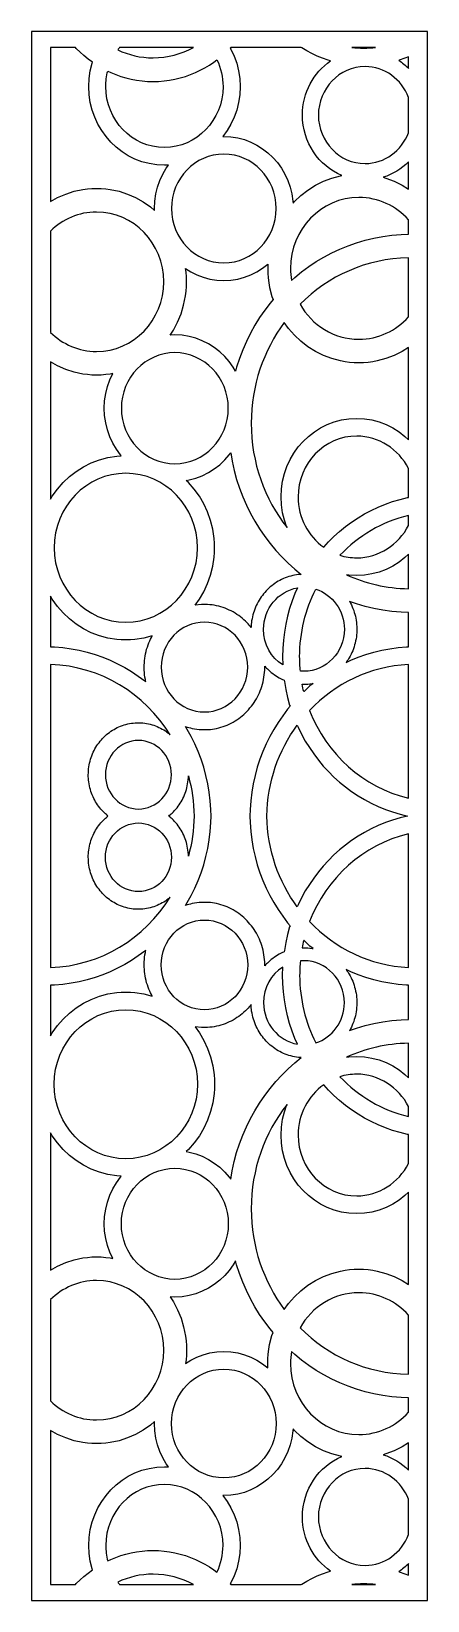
# Model space of a CAD drawing. Header units: centimetres. Extents: x -1.09 to 1.09, y -4.33 to 4.33.
import ezdxf

# ---------------------------------------------------------------- set-up
doc = ezdxf.new("R2010")
doc.units = ezdxf.units.CM
doc.header["$MEASUREMENT"] = 0
doc.layers.add('Layer 1', color=7, linetype='Continuous')

msp = doc.modelspace()

# ---------------------------------------------------------------- linework, layer by layer
at = {"layer": 'Layer 1', "color": 177}
for points, knots in [([(-1.09272, 4.33143), (-1.09272, 4.33143), (1.09271, 4.33143), (1.09271, 4.33143), (1.09271, 4.33143), (1.09271, 4.33143), (1.09271, -4.33142), (1.09271, -4.33142), (1.09271, -4.33142), (1.09271, -4.33142), (-1.09272, -4.33142), (-1.09272, -4.33142), (-1.09272, -4.33142), (-1.09272, -4.33142), (-1.09272, 4.33143), (-1.09272, 4.33143)], [0, 0, 0, 0, 0.2, 0.2, 0.2, 0.2, 0.4, 0.4, 0.4, 0.4, 0.6, 0.6, 0.6, 0.6, 1, 1, 1, 1]), ([(-0.98729, 4.24303), (-0.98729, 4.24303), (-0.85019, 4.24303), (-0.85019, 4.24303), (-0.85019, 4.24303), (-0.85019, 4.24303), (-0.84525, 4.23765), (-0.84525, 4.23765), (-0.84525, 4.23765), (-0.84525, 4.23765), (-0.82445, 4.21704), (-0.82445, 4.21704), (-0.82445, 4.21704), (-0.82445, 4.21704), (-0.80273, 4.19746), (-0.80273, 4.19746), (-0.80273, 4.19746), (-0.80273, 4.19746), (-0.7801, 4.17897), (-0.7801, 4.17897), (-0.7801, 4.17897), (-0.7801, 4.17897), (-0.75661, 4.16159), (-0.75661, 4.16159), (-0.75661, 4.16159), (-0.75661, 4.16159), (-0.75578, 4.16103), (-0.75578, 4.16103), (-0.75578, 4.16103), (-0.75578, 4.16103), (-0.75784, 4.1552), (-0.75784, 4.1552), (-0.75784, 4.1552), (-0.75784, 4.1552), (-0.76818, 4.11358), (-0.76818, 4.11358), (-0.76818, 4.11358), (-0.76818, 4.11358), (-0.77453, 4.0705), (-0.77453, 4.0705), (-0.77453, 4.0705), (-0.77453, 4.0705), (-0.7767, 4.02629), (-0.7767, 4.02629), (-0.7767, 4.02629), (-0.7767, 4.02629), (-0.77453, 3.98208), (-0.77453, 3.98208), (-0.77453, 3.98208), (-0.77453, 3.98208), (-0.76818, 3.93901), (-0.76818, 3.93901), (-0.76818, 3.93901), (-0.76818, 3.93901), (-0.75784, 3.89739), (-0.75784, 3.89739), (-0.75784, 3.89739), (-0.75784, 3.89739), (-0.74374, 3.85748), (-0.74374, 3.85748), (-0.74374, 3.85748), (-0.74374, 3.85748), (-0.7261, 3.81954), (-0.7261, 3.81954), (-0.7261, 3.81954), (-0.7261, 3.81954), (-0.70516, 3.78378), (-0.70516, 3.78378), (-0.70516, 3.78378), (-0.70516, 3.78378), (-0.68113, 3.75042), (-0.68113, 3.75042), (-0.68113, 3.75042), (-0.68113, 3.75042), (-0.65421, 3.71965), (-0.65421, 3.71965), (-0.65421, 3.71965), (-0.65421, 3.71965), (-0.6246, 3.69167), (-0.6246, 3.69167), (-0.6246, 3.69167), (-0.6246, 3.69167), (-0.5925, 3.66669), (-0.5925, 3.66669), (-0.5925, 3.66669), (-0.5925, 3.66669), (-0.55809, 3.64493), (-0.55809, 3.64493), (-0.55809, 3.64493), (-0.55809, 3.64493), (-0.52158, 3.62661), (-0.52158, 3.62661), (-0.52158, 3.62661), (-0.52158, 3.62661), (-0.48318, 3.61195), (-0.48318, 3.61195), (-0.48318, 3.61195), (-0.48318, 3.61195), (-0.44313, 3.60121), (-0.44313, 3.60121), (-0.44313, 3.60121), (-0.44313, 3.60121), (-0.40168, 3.5946), (-0.40168, 3.5946), (-0.40168, 3.5946), (-0.40168, 3.5946), (-0.35914, 3.59236), (-0.35914, 3.59236), (-0.35914, 3.59236), (-0.35914, 3.59236), (-0.33634, 3.59356), (-0.33634, 3.59356), (-0.33634, 3.59356), (-0.33634, 3.59356), (-0.34871, 3.57639), (-0.34871, 3.57639), (-0.34871, 3.57639), (-0.34871, 3.57639), (-0.36791, 3.54358), (-0.36791, 3.54358), (-0.36791, 3.54358), (-0.36791, 3.54358), (-0.38409, 3.50878), (-0.38409, 3.50878), (-0.38409, 3.50878), (-0.38409, 3.50878), (-0.39703, 3.47217), (-0.39703, 3.47217), (-0.39703, 3.47217), (-0.39703, 3.47217), (-0.40652, 3.43398), (-0.40652, 3.43398), (-0.40652, 3.43398), (-0.40652, 3.43398), (-0.41234, 3.39446), (-0.41234, 3.39446), (-0.41234, 3.39446), (-0.41234, 3.39446), (-0.41433, 3.35391), (-0.41433, 3.35391), (-0.41433, 3.35391), (-0.41433, 3.35391), (-0.41378, 3.34261), (-0.41378, 3.34261), (-0.41378, 3.34261), (-0.41378, 3.34261), (-0.43656, 3.36216), (-0.43656, 3.36216), (-0.43656, 3.36216), (-0.43656, 3.36216), (-0.47609, 3.38995), (-0.47609, 3.38995), (-0.47609, 3.38995), (-0.47609, 3.38995), (-0.51825, 3.4138), (-0.51825, 3.4138), (-0.51825, 3.4138), (-0.51825, 3.4138), (-0.56278, 3.43343), (-0.56278, 3.43343), (-0.56278, 3.43343), (-0.56278, 3.43343), (-0.60943, 3.44855), (-0.60943, 3.44855), (-0.60943, 3.44855), (-0.60943, 3.44855), (-0.65789, 3.4589), (-0.65789, 3.4589), (-0.65789, 3.4589), (-0.65789, 3.4589), (-0.6827, 3.46218), (-0.6827, 3.46218), (-0.6827, 3.46218), (-0.6827, 3.46218), (-0.70783, 3.46418), (-0.70783, 3.46418), (-0.70783, 3.46418), (-0.70783, 3.46418), (-0.73323, 3.46485), (-0.73323, 3.46485), (-0.73323, 3.46485), (-0.73323, 3.46485), (-0.75863, 3.46418), (-0.75863, 3.46418), (-0.75863, 3.46418), (-0.75863, 3.46418), (-0.78377, 3.46218), (-0.78377, 3.46218), (-0.78377, 3.46218), (-0.78377, 3.46218), (-0.80857, 3.4589), (-0.80857, 3.4589), (-0.80857, 3.4589), (-0.80857, 3.4589), (-0.85703, 3.44855), (-0.85703, 3.44855), (-0.85703, 3.44855), (-0.85703, 3.44855), (-0.90368, 3.43343), (-0.90368, 3.43343), (-0.90368, 3.43343), (-0.90368, 3.43343), (-0.94822, 3.4138), (-0.94822, 3.4138), (-0.94822, 3.4138), (-0.94822, 3.4138), (-0.98729, 3.3917), (-0.98729, 3.3917), (-0.98729, 3.3917), (-0.98729, 3.3917), (-0.98729, 4.24303), (-0.98729, 4.24303)], [0, 0, 0, 0, 0.0185185, 0.0185185, 0.0185185, 0.0185185, 0.037037, 0.037037, 0.037037, 0.037037, 0.0555556, 0.0555556, 0.0555556, 0.0555556, 0.0740741, 0.0740741, 0.0740741, 0.0740741, 0.0925926, 0.0925926, 0.0925926, 0.0925926, 0.1111111, 0.1111111, 0.1111111, 0.1111111, 0.1296296, 0.1296296, 0.1296296, 0.1296296, 0.1481481, 0.1481481, 0.1481481, 0.1481481, 0.1666667, 0.1666667, 0.1666667, 0.1666667, 0.1851852, 0.1851852, 0.1851852, 0.1851852, 0.2037037, 0.2037037, 0.2037037, 0.2037037, 0.2222222, 0.2222222, 0.2222222, 0.2222222, 0.2407407, 0.2407407, 0.2407407, 0.2407407, 0.2592593, 0.2592593, 0.2592593, 0.2592593, 0.2777778, 0.2777778, 0.2777778, 0.2777778, 0.2962963, 0.2962963, 0.2962963, 0.2962963, 0.3148148, 0.3148148, 0.3148148, 0.3148148, 0.3333333, 0.3333333, 0.3333333, 0.3333333, 0.3518519, 0.3518519, 0.3518519, 0.3518519, 0.3703704, 0.3703704, 0.3703704, 0.3703704, 0.3888889, 0.3888889, 0.3888889, 0.3888889, 0.4074074, 0.4074074, 0.4074074, 0.4074074, 0.4259259, 0.4259259, 0.4259259, 0.4259259, 0.4444444, 0.4444444, 0.4444444, 0.4444444, 0.462963, 0.462963, 0.462963, 0.462963, 0.4814815, 0.4814815, 0.4814815, 0.4814815, 0.5, 0.5, 0.5, 0.5, 0.5185185, 0.5185185, 0.5185185, 0.5185185, 0.537037, 0.537037, 0.537037, 0.537037, 0.5555556, 0.5555556, 0.5555556, 0.5555556, 0.5740741, 0.5740741, 0.5740741, 0.5740741, 0.5925926, 0.5925926, 0.5925926, 0.5925926, 0.6111111, 0.6111111, 0.6111111, 0.6111111, 0.6296296, 0.6296296, 0.6296296, 0.6296296, 0.6481481, 0.6481481, 0.6481481, 0.6481481, 0.6666667, 0.6666667, 0.6666667, 0.6666667, 0.6851852, 0.6851852, 0.6851852, 0.6851852, 0.7037037, 0.7037037, 0.7037037, 0.7037037, 0.7222222, 0.7222222, 0.7222222, 0.7222222, 0.7407407, 0.7407407, 0.7407407, 0.7407407, 0.7592593, 0.7592593, 0.7592593, 0.7592593, 0.7777778, 0.7777778, 0.7777778, 0.7777778, 0.7962963, 0.7962963, 0.7962963, 0.7962963, 0.8148148, 0.8148148, 0.8148148, 0.8148148, 0.8333333, 0.8333333, 0.8333333, 0.8333333, 0.8518519, 0.8518519, 0.8518519, 0.8518519, 0.8703704, 0.8703704, 0.8703704, 0.8703704, 0.8888889, 0.8888889, 0.8888889, 0.8888889, 0.9074074, 0.9074074, 0.9074074, 0.9074074, 0.9259259, 0.9259259, 0.9259259, 0.9259259, 0.9444444, 0.9444444, 0.9444444, 0.9444444, 0.962963, 0.962963, 0.962963, 0.962963, 1, 1, 1, 1]), ([(-0.06905, 4.17444), (-0.06905, 4.17444), (-0.08641, 4.16159), (-0.08641, 4.16159), (-0.08641, 4.16159), (-0.08641, 4.16159), (-0.11072, 4.14537), (-0.11072, 4.14537), (-0.11072, 4.14537), (-0.11072, 4.14537), (-0.13582, 4.13034), (-0.13582, 4.13034), (-0.13582, 4.13034), (-0.13582, 4.13034), (-0.16167, 4.11655), (-0.16167, 4.11655), (-0.16167, 4.11655), (-0.16167, 4.11655), (-0.18825, 4.10402), (-0.18825, 4.10402), (-0.18825, 4.10402), (-0.18825, 4.10402), (-0.2155, 4.09282), (-0.2155, 4.09282), (-0.2155, 4.09282), (-0.2155, 4.09282), (-0.24339, 4.08299), (-0.24339, 4.08299), (-0.24339, 4.08299), (-0.24339, 4.08299), (-0.27187, 4.07454), (-0.27187, 4.07454), (-0.27187, 4.07454), (-0.27187, 4.07454), (-0.3009, 4.06755), (-0.3009, 4.06755), (-0.3009, 4.06755), (-0.3009, 4.06755), (-0.33043, 4.06205), (-0.33043, 4.06205), (-0.33043, 4.06205), (-0.33043, 4.06205), (-0.36041, 4.05807), (-0.36041, 4.05807), (-0.36041, 4.05807), (-0.36041, 4.05807), (-0.39079, 4.05565), (-0.39079, 4.05565), (-0.39079, 4.05565), (-0.39079, 4.05565), (-0.42151, 4.05484), (-0.42151, 4.05484), (-0.42151, 4.05484), (-0.42151, 4.05484), (-0.45223, 4.05565), (-0.45223, 4.05565), (-0.45223, 4.05565), (-0.45223, 4.05565), (-0.48261, 4.05807), (-0.48261, 4.05807), (-0.48261, 4.05807), (-0.48261, 4.05807), (-0.51259, 4.06205), (-0.51259, 4.06205), (-0.51259, 4.06205), (-0.51259, 4.06205), (-0.54212, 4.06755), (-0.54212, 4.06755), (-0.54212, 4.06755), (-0.54212, 4.06755), (-0.57115, 4.07454), (-0.57115, 4.07454), (-0.57115, 4.07454), (-0.57115, 4.07454), (-0.59963, 4.08299), (-0.59963, 4.08299), (-0.59963, 4.08299), (-0.59963, 4.08299), (-0.62752, 4.09282), (-0.62752, 4.09282), (-0.62752, 4.09282), (-0.62752, 4.09282), (-0.65477, 4.10402), (-0.65477, 4.10402), (-0.65477, 4.10402), (-0.65477, 4.10402), (-0.67177, 4.11203), (-0.67177, 4.11203), (-0.67177, 4.11203), (-0.67875, 4.08464), (-0.68248, 4.05591), (-0.68248, 4.02629), (-0.68248, 4.02629), (-0.68248, 3.84121), (-0.53723, 3.69026), (-0.35914, 3.69026), (-0.35914, 3.69026), (-0.18105, 3.69026), (-0.03579, 3.84121), (-0.03579, 4.02629), (-0.03579, 4.02629), (-0.03579, 4.07941), (-0.04777, 4.1297), (-0.06905, 4.17444)], [0, 0, 0, 0, 0.037037, 0.037037, 0.037037, 0.037037, 0.0740741, 0.0740741, 0.0740741, 0.0740741, 0.1111111, 0.1111111, 0.1111111, 0.1111111, 0.1481481, 0.1481481, 0.1481481, 0.1481481, 0.1851852, 0.1851852, 0.1851852, 0.1851852, 0.2222222, 0.2222222, 0.2222222, 0.2222222, 0.2592593, 0.2592593, 0.2592593, 0.2592593, 0.2962963, 0.2962963, 0.2962963, 0.2962963, 0.3333333, 0.3333333, 0.3333333, 0.3333333, 0.3703704, 0.3703704, 0.3703704, 0.3703704, 0.4074074, 0.4074074, 0.4074074, 0.4074074, 0.4444444, 0.4444444, 0.4444444, 0.4444444, 0.4814815, 0.4814815, 0.4814815, 0.4814815, 0.5185185, 0.5185185, 0.5185185, 0.5185185, 0.5555556, 0.5555556, 0.5555556, 0.5555556, 0.5925926, 0.5925926, 0.5925926, 0.5925926, 0.6296296, 0.6296296, 0.6296296, 0.6296296, 0.6666667, 0.6666667, 0.6666667, 0.6666667, 0.7037037, 0.7037037, 0.7037037, 0.7037037, 0.7407407, 0.7407407, 0.7407407, 0.7407407, 0.7777778, 0.7777778, 0.7777778, 0.7777778, 0.8148148, 0.8148148, 0.8148148, 0.8148148, 0.8518519, 0.8518519, 0.8518519, 0.8518519, 0.8888889, 0.8888889, 0.8888889, 0.8888889, 0.9259259, 0.9259259, 0.9259259, 0.9259259, 1, 1, 1, 1]), ([(-0.60589, 4.24303), (-0.60589, 4.24303), (-0.19942, 4.24303), (-0.19942, 4.24303), (-0.19942, 4.24303), (-0.26573, 4.20625), (-0.34135, 4.18538), (-0.42151, 4.18538), (-0.42151, 4.18538), (-0.49098, 4.18538), (-0.55705, 4.20105), (-0.6166, 4.22917), (-0.6166, 4.22917), (-0.61315, 4.23389), (-0.60957, 4.2385), (-0.60589, 4.24303)], [0, 0, 0, 0, 0.2, 0.2, 0.2, 0.2, 0.4, 0.4, 0.4, 0.4, 0.6, 0.6, 0.6, 0.6, 1, 1, 1, 1]), ([(0.00717, 4.24303), (0.00717, 4.24303), (0.39489, 4.24303), (0.39489, 4.24303), (0.39489, 4.24303), (0.39489, 4.24303), (0.3985, 4.24061), (0.3985, 4.24061), (0.3985, 4.24061), (0.3985, 4.24061), (0.4261, 4.22409), (0.4261, 4.22409), (0.4261, 4.22409), (0.4261, 4.22409), (0.45453, 4.20892), (0.45453, 4.20892), (0.45453, 4.20892), (0.45453, 4.20892), (0.48373, 4.19516), (0.48373, 4.19516), (0.48373, 4.19516), (0.48373, 4.19516), (0.51368, 4.18285), (0.51368, 4.18285), (0.51368, 4.18285), (0.51368, 4.18285), (0.54432, 4.17204), (0.54432, 4.17204), (0.54432, 4.17204), (0.54432, 4.17204), (0.55705, 4.16827), (0.55705, 4.16827), (0.55705, 4.16827), (0.46397, 4.10387), (0.40242, 3.99385), (0.40242, 3.86936), (0.40242, 3.86936), (0.40242, 3.71854), (0.49273, 3.58896), (0.62002, 3.536), (0.62002, 3.536), (0.62002, 3.536), (0.61242, 3.53458), (0.61242, 3.53458), (0.61242, 3.53458), (0.61242, 3.53458), (0.56422, 3.52165), (0.56422, 3.52165), (0.56422, 3.52165), (0.56422, 3.52165), (0.51802, 3.50402), (0.51802, 3.50402), (0.51802, 3.50402), (0.51802, 3.50402), (0.47409, 3.48197), (0.47409, 3.48197), (0.47409, 3.48197), (0.47409, 3.48197), (0.43269, 3.45579), (0.43269, 3.45579), (0.43269, 3.45579), (0.43269, 3.45579), (0.39408, 3.42575), (0.39408, 3.42575), (0.39408, 3.42575), (0.39408, 3.42575), (0.35847, 3.3921), (0.35847, 3.3921), (0.35847, 3.3921), (0.35847, 3.3921), (0.3503, 3.38277), (0.3503, 3.38277), (0.3503, 3.38277), (0.3503, 3.38277), (0.34974, 3.39446), (0.34974, 3.39446), (0.34974, 3.39446), (0.34974, 3.39446), (0.3439, 3.43398), (0.3439, 3.43398), (0.3439, 3.43398), (0.3439, 3.43398), (0.33442, 3.47217), (0.33442, 3.47217), (0.33442, 3.47217), (0.33442, 3.47217), (0.32148, 3.50878), (0.32148, 3.50878), (0.32148, 3.50878), (0.32148, 3.50878), (0.30531, 3.54358), (0.30531, 3.54358), (0.30531, 3.54358), (0.30531, 3.54358), (0.2861, 3.57639), (0.2861, 3.57639), (0.2861, 3.57639), (0.2861, 3.57639), (0.26406, 3.60698), (0.26406, 3.60698), (0.26406, 3.60698), (0.26406, 3.60698), (0.23937, 3.6352), (0.23937, 3.6352), (0.23937, 3.6352), (0.23937, 3.6352), (0.21222, 3.66086), (0.21222, 3.66086), (0.21222, 3.66086), (0.21222, 3.66086), (0.18277, 3.68377), (0.18277, 3.68377), (0.18277, 3.68377), (0.18277, 3.68377), (0.15121, 3.70373), (0.15121, 3.70373), (0.15121, 3.70373), (0.15121, 3.70373), (0.11772, 3.72054), (0.11772, 3.72054), (0.11772, 3.72054), (0.11772, 3.72054), (0.08248, 3.73398), (0.08248, 3.73398), (0.08248, 3.73398), (0.08248, 3.73398), (0.04573, 3.74384), (0.04573, 3.74384), (0.04573, 3.74384), (0.04573, 3.74384), (0.00772, 3.7499), (0.00772, 3.7499), (0.00772, 3.7499), (0.00772, 3.7499), (-0.03131, 3.75196), (-0.03131, 3.75196), (-0.03131, 3.75196), (-0.03131, 3.75196), (-0.03622, 3.7517), (-0.03622, 3.7517), (-0.03622, 3.7517), (-0.03622, 3.7517), (-0.01311, 3.78378), (-0.01311, 3.78378), (-0.01311, 3.78378), (-0.01311, 3.78378), (0.00783, 3.81954), (0.00783, 3.81954), (0.00783, 3.81954), (0.00783, 3.81954), (0.02546, 3.85748), (0.02546, 3.85748), (0.02546, 3.85748), (0.02546, 3.85748), (0.03956, 3.89739), (0.03956, 3.89739), (0.03956, 3.89739), (0.03956, 3.89739), (0.0499, 3.93901), (0.0499, 3.93901), (0.0499, 3.93901), (0.0499, 3.93901), (0.05626, 3.98208), (0.05626, 3.98208), (0.05626, 3.98208), (0.05626, 3.98208), (0.05841, 4.02629), (0.05841, 4.02629), (0.05841, 4.02629), (0.05841, 4.02629), (0.05626, 4.0705), (0.05626, 4.0705), (0.05626, 4.0705), (0.05626, 4.0705), (0.0499, 4.11358), (0.0499, 4.11358), (0.0499, 4.11358), (0.0499, 4.11358), (0.03956, 4.1552), (0.03956, 4.1552), (0.03956, 4.1552), (0.03956, 4.1552), (0.02546, 4.19511), (0.02546, 4.19511), (0.02546, 4.19511), (0.02546, 4.19511), (0.00783, 4.23305), (0.00783, 4.23305), (0.00783, 4.23305), (0.00783, 4.23305), (0.004, 4.23958), (0.004, 4.23958), (0.004, 4.23958), (0.004, 4.23958), (0.00717, 4.24303), (0.00717, 4.24303)], [0, 0, 0, 0, 0.02, 0.02, 0.02, 0.02, 0.04, 0.04, 0.04, 0.04, 0.06, 0.06, 0.06, 0.06, 0.08, 0.08, 0.08, 0.08, 0.1, 0.1, 0.1, 0.1, 0.12, 0.12, 0.12, 0.12, 0.14, 0.14, 0.14, 0.14, 0.16, 0.16, 0.16, 0.16, 0.18, 0.18, 0.18, 0.18, 0.2, 0.2, 0.2, 0.2, 0.22, 0.22, 0.22, 0.22, 0.24, 0.24, 0.24, 0.24, 0.26, 0.26, 0.26, 0.26, 0.28, 0.28, 0.28, 0.28, 0.3, 0.3, 0.3, 0.3, 0.32, 0.32, 0.32, 0.32, 0.34, 0.34, 0.34, 0.34, 0.36, 0.36, 0.36, 0.36, 0.38, 0.38, 0.38, 0.38, 0.4, 0.4, 0.4, 0.4, 0.42, 0.42, 0.42, 0.42, 0.44, 0.44, 0.44, 0.44, 0.46, 0.46, 0.46, 0.46, 0.48, 0.48, 0.48, 0.48, 0.5, 0.5, 0.5, 0.5, 0.52, 0.52, 0.52, 0.52, 0.54, 0.54, 0.54, 0.54, 0.56, 0.56, 0.56, 0.56, 0.58, 0.58, 0.58, 0.58, 0.6, 0.6, 0.6, 0.6, 0.62, 0.62, 0.62, 0.62, 0.64, 0.64, 0.64, 0.64, 0.66, 0.66, 0.66, 0.66, 0.68, 0.68, 0.68, 0.68, 0.7, 0.7, 0.7, 0.7, 0.72, 0.72, 0.72, 0.72, 0.74, 0.74, 0.74, 0.74, 0.76, 0.76, 0.76, 0.76, 0.78, 0.78, 0.78, 0.78, 0.8, 0.8, 0.8, 0.8, 0.82, 0.82, 0.82, 0.82, 0.84, 0.84, 0.84, 0.84, 0.86, 0.86, 0.86, 0.86, 0.88, 0.88, 0.88, 0.88, 0.9, 0.9, 0.9, 0.9, 0.92, 0.92, 0.92, 0.92, 0.94, 0.94, 0.94, 0.94, 0.96, 0.96, 0.96, 0.96, 1, 1, 1, 1]), ([(0.67423, 4.24303), (0.67423, 4.24303), (0.80618, 4.24303), (0.80618, 4.24303), (0.80618, 4.24303), (0.7845, 4.24038), (0.76246, 4.23902), (0.74011, 4.23902), (0.74011, 4.23902), (0.71784, 4.23902), (0.69585, 4.2404), (0.67423, 4.24303)], [0, 0, 0, 0, 0.25, 0.25, 0.25, 0.25, 0.5, 0.5, 0.5, 0.5, 1, 1, 1, 1]), ([(0.98727, 4.19137), (0.98727, 4.19137), (0.98727, 4.12744), (0.98727, 4.12744), (0.98727, 4.12744), (0.97092, 4.14384), (0.95302, 4.15859), (0.93382, 4.17142), (0.93382, 4.17142), (0.93382, 4.17142), (0.9359, 4.17204), (0.9359, 4.17204), (0.9359, 4.17204), (0.9359, 4.17204), (0.96654, 4.18285), (0.96654, 4.18285), (0.96654, 4.18285), (0.96654, 4.18285), (0.98727, 4.19137), (0.98727, 4.19137)], [0, 0, 0, 0, 0.1666667, 0.1666667, 0.1666667, 0.1666667, 0.3333333, 0.3333333, 0.3333333, 0.3333333, 0.5, 0.5, 0.5, 0.5, 0.6666667, 0.6666667, 0.6666667, 0.6666667, 1, 1, 1, 1]), ([(0.98727, 3.96722), (0.98727, 3.96722), (0.98727, 3.77151), (0.98727, 3.77151), (0.98727, 3.77151), (0.94955, 3.67232), (0.85632, 3.60183), (0.74774, 3.60183), (0.74774, 3.60183), (0.60595, 3.60183), (0.49031, 3.72201), (0.49031, 3.86936), (0.49031, 3.86936), (0.49031, 4.0167), (0.60595, 4.13688), (0.74774, 4.13688), (0.74774, 4.13688), (0.85632, 4.13688), (0.94955, 4.0664), (0.98727, 3.96722)], [0, 0, 0, 0, 0.1666667, 0.1666667, 0.1666667, 0.1666667, 0.3333333, 0.3333333, 0.3333333, 0.3333333, 0.5, 0.5, 0.5, 0.5, 0.6666667, 0.6666667, 0.6666667, 0.6666667, 1, 1, 1, 1]), ([(-0.32012, 3.35391), (-0.32012, 3.51923), (-0.19038, 3.65406), (-0.03131, 3.65406), (-0.03131, 3.65406), (0.12777, 3.65406), (0.25751, 3.51923), (0.25751, 3.35391), (0.25751, 3.35391), (0.25751, 3.1886), (0.12777, 3.05376), (-0.03131, 3.05376), (-0.03131, 3.05376), (-0.19038, 3.05376), (-0.32012, 3.1886), (-0.32012, 3.35391)], [0, 0, 0, 0, 0.2, 0.2, 0.2, 0.2, 0.4, 0.4, 0.4, 0.4, 0.6, 0.6, 0.6, 0.6, 1, 1, 1, 1]), ([(0.98727, 3.61131), (0.98727, 3.61131), (0.98727, 3.46018), (0.98727, 3.46018), (0.98727, 3.46018), (0.98727, 3.46018), (0.95282, 3.48197), (0.95282, 3.48197), (0.95282, 3.48197), (0.95282, 3.48197), (0.90889, 3.50402), (0.90889, 3.50402), (0.90889, 3.50402), (0.90889, 3.50402), (0.86269, 3.52165), (0.86269, 3.52165), (0.86269, 3.52165), (0.86269, 3.52165), (0.84735, 3.52577), (0.84735, 3.52577), (0.84735, 3.52577), (0.90049, 3.54247), (0.94827, 3.57219), (0.98727, 3.61131)], [0, 0, 0, 0, 0.1428571, 0.1428571, 0.1428571, 0.1428571, 0.2857143, 0.2857143, 0.2857143, 0.2857143, 0.4285714, 0.4285714, 0.4285714, 0.4285714, 0.5714286, 0.5714286, 0.5714286, 0.5714286, 0.7142857, 0.7142857, 0.7142857, 0.7142857, 1, 1, 1, 1]), ([(0.98727, 3.29157), (0.98727, 3.29157), (0.98727, 3.21167), (0.98727, 3.21167), (0.98727, 3.21167), (0.98727, 3.21167), (0.9472, 3.21061), (0.9472, 3.21061), (0.9472, 3.21061), (0.9472, 3.21061), (0.8963, 3.20657), (0.8963, 3.20657), (0.8963, 3.20657), (0.8963, 3.20657), (0.84609, 3.1999), (0.84609, 3.1999), (0.84609, 3.1999), (0.84609, 3.1999), (0.79666, 3.19069), (0.79666, 3.19069), (0.79666, 3.19069), (0.79666, 3.19069), (0.74806, 3.17898), (0.74806, 3.17898), (0.74806, 3.17898), (0.74806, 3.17898), (0.70038, 3.16486), (0.70038, 3.16486), (0.70038, 3.16486), (0.70038, 3.16486), (0.6537, 3.14839), (0.6537, 3.14839), (0.6537, 3.14839), (0.6537, 3.14839), (0.60807, 3.12963), (0.60807, 3.12963), (0.60807, 3.12963), (0.60807, 3.12963), (0.56357, 3.10866), (0.56357, 3.10866), (0.56357, 3.10866), (0.56357, 3.10866), (0.52026, 3.08555), (0.52026, 3.08555), (0.52026, 3.08555), (0.52026, 3.08555), (0.47819, 3.06037), (0.47819, 3.06037), (0.47819, 3.06037), (0.47819, 3.06037), (0.43745, 3.03318), (0.43745, 3.03318), (0.43745, 3.03318), (0.43745, 3.03318), (0.39808, 3.00405), (0.39808, 3.00405), (0.39808, 3.00405), (0.39808, 3.00405), (0.36015, 2.97305), (0.36015, 2.97305), (0.36015, 2.97305), (0.36015, 2.97305), (0.34219, 2.95687), (0.34219, 2.95687), (0.34219, 2.95687), (0.33862, 2.97844), (0.33674, 3.0006), (0.33674, 3.02319), (0.33674, 3.02319), (0.33674, 3.23882), (0.50597, 3.41469), (0.71345, 3.41469), (0.71345, 3.41469), (0.82115, 3.41469), (0.91851, 3.3673), (0.98727, 3.29157)], [0, 0, 0, 0, 0.05, 0.05, 0.05, 0.05, 0.1, 0.1, 0.1, 0.1, 0.15, 0.15, 0.15, 0.15, 0.2, 0.2, 0.2, 0.2, 0.25, 0.25, 0.25, 0.25, 0.3, 0.3, 0.3, 0.3, 0.35, 0.35, 0.35, 0.35, 0.4, 0.4, 0.4, 0.4, 0.45, 0.45, 0.45, 0.45, 0.5, 0.5, 0.5, 0.5, 0.55, 0.55, 0.55, 0.55, 0.6, 0.6, 0.6, 0.6, 0.65, 0.65, 0.65, 0.65, 0.7, 0.7, 0.7, 0.7, 0.75, 0.75, 0.75, 0.75, 0.8, 0.8, 0.8, 0.8, 0.85, 0.85, 0.85, 0.85, 0.9, 0.9, 0.9, 0.9, 1, 1, 1, 1]), ([(-0.98729, 2.66964), (-0.98729, 2.66964), (-0.98729, 3.22906), (-0.98729, 3.22906), (-0.98729, 3.22906), (-0.92088, 3.29425), (-0.83142, 3.33432), (-0.73323, 3.33432), (-0.73323, 3.33432), (-0.52921, 3.33432), (-0.3628, 3.16138), (-0.3628, 2.94934), (-0.3628, 2.94934), (-0.3628, 2.73731), (-0.52921, 2.56437), (-0.73323, 2.56437), (-0.73323, 2.56437), (-0.83142, 2.56437), (-0.92088, 2.60445), (-0.98729, 2.66964)], [0, 0, 0, 0, 0.1666667, 0.1666667, 0.1666667, 0.1666667, 0.3333333, 0.3333333, 0.3333333, 0.3333333, 0.5, 0.5, 0.5, 0.5, 0.6666667, 0.6666667, 0.6666667, 0.6666667, 1, 1, 1, 1]), ([(0.03347, 2.45622), (0.03347, 2.45622), (0.03943, 2.47796), (0.03943, 2.47796), (0.03943, 2.47796), (0.03943, 2.47796), (0.05528, 2.52649), (0.05528, 2.52649), (0.05528, 2.52649), (0.05528, 2.52649), (0.07333, 2.5739), (0.07333, 2.5739), (0.07333, 2.5739), (0.07333, 2.5739), (0.0935, 2.62016), (0.0935, 2.62016), (0.0935, 2.62016), (0.0935, 2.62016), (0.11574, 2.66517), (0.11574, 2.66517), (0.11574, 2.66517), (0.11574, 2.66517), (0.13997, 2.70888), (0.13997, 2.70888), (0.13997, 2.70888), (0.13997, 2.70888), (0.16613, 2.75123), (0.16613, 2.75123), (0.16613, 2.75123), (0.16613, 2.75123), (0.19417, 2.79214), (0.19417, 2.79214), (0.19417, 2.79214), (0.19417, 2.79214), (0.224, 2.83156), (0.224, 2.83156), (0.224, 2.83156), (0.224, 2.83156), (0.23997, 2.8507), (0.23997, 2.8507), (0.23997, 2.8507), (0.23997, 2.8507), (0.23382, 2.86811), (0.23382, 2.86811), (0.23382, 2.86811), (0.23382, 2.86811), (0.22138, 2.91819), (0.22138, 2.91819), (0.22138, 2.91819), (0.22138, 2.91819), (0.21694, 2.94391), (0.21694, 2.94391), (0.21694, 2.94391), (0.21694, 2.94391), (0.21372, 2.97001), (0.21372, 2.97001), (0.21372, 2.97001), (0.21372, 2.97001), (0.21178, 2.99646), (0.21178, 2.99646), (0.21178, 2.99646), (0.21178, 2.99646), (0.21112, 3.02319), (0.21112, 3.02319), (0.21112, 3.02319), (0.21112, 3.02319), (0.2117, 3.04657), (0.2117, 3.04657), (0.2117, 3.04657), (0.2117, 3.04657), (0.18277, 3.02405), (0.18277, 3.02405), (0.18277, 3.02405), (0.18277, 3.02405), (0.15121, 3.0041), (0.15121, 3.0041), (0.15121, 3.0041), (0.15121, 3.0041), (0.11772, 2.98728), (0.11772, 2.98728), (0.11772, 2.98728), (0.11772, 2.98728), (0.08248, 2.97384), (0.08248, 2.97384), (0.08248, 2.97384), (0.08248, 2.97384), (0.04573, 2.96398), (0.04573, 2.96398), (0.04573, 2.96398), (0.04573, 2.96398), (0.00772, 2.95792), (0.00772, 2.95792), (0.00772, 2.95792), (0.00772, 2.95792), (-0.03131, 2.95586), (-0.03131, 2.95586), (-0.03131, 2.95586), (-0.03131, 2.95586), (-0.07033, 2.95792), (-0.07033, 2.95792), (-0.07033, 2.95792), (-0.07033, 2.95792), (-0.10835, 2.96398), (-0.10835, 2.96398), (-0.10835, 2.96398), (-0.10835, 2.96398), (-0.14509, 2.97384), (-0.14509, 2.97384), (-0.14509, 2.97384), (-0.14509, 2.97384), (-0.18033, 2.98728), (-0.18033, 2.98728), (-0.18033, 2.98728), (-0.18033, 2.98728), (-0.21382, 3.0041), (-0.21382, 3.0041), (-0.21382, 3.0041), (-0.21382, 3.0041), (-0.24224, 3.02207), (-0.24224, 3.02207), (-0.24224, 3.02207), (-0.24224, 3.02207), (-0.23975, 3.00186), (-0.23975, 3.00186), (-0.23975, 3.00186), (-0.23975, 3.00186), (-0.23783, 2.97574), (-0.23783, 2.97574), (-0.23783, 2.97574), (-0.23783, 2.97574), (-0.23719, 2.94934), (-0.23719, 2.94934), (-0.23719, 2.94934), (-0.23719, 2.94934), (-0.23783, 2.92295), (-0.23783, 2.92295), (-0.23783, 2.92295), (-0.23783, 2.92295), (-0.23975, 2.89683), (-0.23975, 2.89683), (-0.23975, 2.89683), (-0.23975, 2.89683), (-0.24292, 2.87105), (-0.24292, 2.87105), (-0.24292, 2.87105), (-0.24292, 2.87105), (-0.25288, 2.82069), (-0.25288, 2.82069), (-0.25288, 2.82069), (-0.25288, 2.82069), (-0.26743, 2.7722), (-0.26743, 2.7722), (-0.26743, 2.7722), (-0.26743, 2.7722), (-0.28632, 2.72592), (-0.28632, 2.72592), (-0.28632, 2.72592), (-0.28632, 2.72592), (-0.30926, 2.68212), (-0.30926, 2.68212), (-0.30926, 2.68212), (-0.30926, 2.68212), (-0.3272, 2.65455), (-0.3272, 2.65455), (-0.3272, 2.65455), (-0.3272, 2.65455), (-0.30157, 2.6559), (-0.30157, 2.6559), (-0.30157, 2.6559), (-0.30157, 2.6559), (-0.26191, 2.65381), (-0.26191, 2.65381), (-0.26191, 2.65381), (-0.26191, 2.65381), (-0.22327, 2.64765), (-0.22327, 2.64765), (-0.22327, 2.64765), (-0.22327, 2.64765), (-0.18592, 2.63763), (-0.18592, 2.63763), (-0.18592, 2.63763), (-0.18592, 2.63763), (-0.15011, 2.62396), (-0.15011, 2.62396), (-0.15011, 2.62396), (-0.15011, 2.62396), (-0.11607, 2.60688), (-0.11607, 2.60688), (-0.11607, 2.60688), (-0.11607, 2.60688), (-0.08399, 2.58659), (-0.08399, 2.58659), (-0.08399, 2.58659), (-0.08399, 2.58659), (-0.05406, 2.56331), (-0.05406, 2.56331), (-0.05406, 2.56331), (-0.05406, 2.56331), (-0.02646, 2.53723), (-0.02646, 2.53723), (-0.02646, 2.53723), (-0.02646, 2.53723), (-0.00136, 2.50855), (-0.00136, 2.50855), (-0.00136, 2.50855), (-0.00136, 2.50855), (0.02104, 2.47744), (0.02104, 2.47744), (0.02104, 2.47744), (0.02104, 2.47744), (0.03347, 2.45622), (0.03347, 2.45622)], [0, 0, 0, 0, 0.0185185, 0.0185185, 0.0185185, 0.0185185, 0.037037, 0.037037, 0.037037, 0.037037, 0.0555556, 0.0555556, 0.0555556, 0.0555556, 0.0740741, 0.0740741, 0.0740741, 0.0740741, 0.0925926, 0.0925926, 0.0925926, 0.0925926, 0.1111111, 0.1111111, 0.1111111, 0.1111111, 0.1296296, 0.1296296, 0.1296296, 0.1296296, 0.1481481, 0.1481481, 0.1481481, 0.1481481, 0.1666667, 0.1666667, 0.1666667, 0.1666667, 0.1851852, 0.1851852, 0.1851852, 0.1851852, 0.2037037, 0.2037037, 0.2037037, 0.2037037, 0.2222222, 0.2222222, 0.2222222, 0.2222222, 0.2407407, 0.2407407, 0.2407407, 0.2407407, 0.2592593, 0.2592593, 0.2592593, 0.2592593, 0.2777778, 0.2777778, 0.2777778, 0.2777778, 0.2962963, 0.2962963, 0.2962963, 0.2962963, 0.3148148, 0.3148148, 0.3148148, 0.3148148, 0.3333333, 0.3333333, 0.3333333, 0.3333333, 0.3518519, 0.3518519, 0.3518519, 0.3518519, 0.3703704, 0.3703704, 0.3703704, 0.3703704, 0.3888889, 0.3888889, 0.3888889, 0.3888889, 0.4074074, 0.4074074, 0.4074074, 0.4074074, 0.4259259, 0.4259259, 0.4259259, 0.4259259, 0.4444444, 0.4444444, 0.4444444, 0.4444444, 0.462963, 0.462963, 0.462963, 0.462963, 0.4814815, 0.4814815, 0.4814815, 0.4814815, 0.5, 0.5, 0.5, 0.5, 0.5185185, 0.5185185, 0.5185185, 0.5185185, 0.537037, 0.537037, 0.537037, 0.537037, 0.5555556, 0.5555556, 0.5555556, 0.5555556, 0.5740741, 0.5740741, 0.5740741, 0.5740741, 0.5925926, 0.5925926, 0.5925926, 0.5925926, 0.6111111, 0.6111111, 0.6111111, 0.6111111, 0.6296296, 0.6296296, 0.6296296, 0.6296296, 0.6481481, 0.6481481, 0.6481481, 0.6481481, 0.6666667, 0.6666667, 0.6666667, 0.6666667, 0.6851852, 0.6851852, 0.6851852, 0.6851852, 0.7037037, 0.7037037, 0.7037037, 0.7037037, 0.7222222, 0.7222222, 0.7222222, 0.7222222, 0.7407407, 0.7407407, 0.7407407, 0.7407407, 0.7592593, 0.7592593, 0.7592593, 0.7592593, 0.7777778, 0.7777778, 0.7777778, 0.7777778, 0.7962963, 0.7962963, 0.7962963, 0.7962963, 0.8148148, 0.8148148, 0.8148148, 0.8148148, 0.8333333, 0.8333333, 0.8333333, 0.8333333, 0.8518519, 0.8518519, 0.8518519, 0.8518519, 0.8703704, 0.8703704, 0.8703704, 0.8703704, 0.8888889, 0.8888889, 0.8888889, 0.8888889, 0.9074074, 0.9074074, 0.9074074, 0.9074074, 0.9259259, 0.9259259, 0.9259259, 0.9259259, 0.9444444, 0.9444444, 0.9444444, 0.9444444, 0.962963, 0.962963, 0.962963, 0.962963, 1, 1, 1, 1]), ([(0.98727, 3.08136), (0.98727, 3.08136), (0.98727, 2.75483), (0.98727, 2.75483), (0.98727, 2.75483), (0.91851, 2.6791), (0.82114, 2.6317), (0.71345, 2.6317), (0.71345, 2.6317), (0.57555, 2.6317), (0.45457, 2.70939), (0.38892, 2.8248), (0.38892, 2.8248), (0.54462, 2.98098), (0.75535, 3.07825), (0.98727, 3.08136)], [0, 0, 0, 0, 0.2, 0.2, 0.2, 0.2, 0.4, 0.4, 0.4, 0.4, 0.6, 0.6, 0.6, 0.6, 1, 1, 1, 1]), ([(0.98727, 2.58621), (0.98727, 2.58621), (0.98727, 2.07688), (0.98727, 2.07688), (0.98727, 2.07688), (0.98727, 2.07688), (0.96713, 2.09591), (0.96713, 2.09591), (0.96713, 2.09591), (0.96713, 2.09591), (0.93503, 2.12088), (0.93503, 2.12088), (0.93503, 2.12088), (0.93503, 2.12088), (0.90062, 2.14265), (0.90062, 2.14265), (0.90062, 2.14265), (0.90062, 2.14265), (0.86411, 2.16097), (0.86411, 2.16097), (0.86411, 2.16097), (0.86411, 2.16097), (0.82571, 2.17562), (0.82571, 2.17562), (0.82571, 2.17562), (0.82571, 2.17562), (0.78565, 2.18637), (0.78565, 2.18637), (0.78565, 2.18637), (0.78565, 2.18637), (0.74421, 2.19298), (0.74421, 2.19298), (0.74421, 2.19298), (0.74421, 2.19298), (0.70167, 2.19522), (0.70167, 2.19522), (0.70167, 2.19522), (0.70167, 2.19522), (0.65913, 2.19298), (0.65913, 2.19298), (0.65913, 2.19298), (0.65913, 2.19298), (0.61768, 2.18637), (0.61768, 2.18637), (0.61768, 2.18637), (0.61768, 2.18637), (0.57763, 2.17562), (0.57763, 2.17562), (0.57763, 2.17562), (0.57763, 2.17562), (0.53923, 2.16097), (0.53923, 2.16097), (0.53923, 2.16097), (0.53923, 2.16097), (0.50272, 2.14265), (0.50272, 2.14265), (0.50272, 2.14265), (0.50272, 2.14265), (0.46831, 2.12088), (0.46831, 2.12088), (0.46831, 2.12088), (0.46831, 2.12088), (0.43621, 2.09591), (0.43621, 2.09591), (0.43621, 2.09591), (0.43621, 2.09591), (0.4066, 2.06794), (0.4066, 2.06794), (0.4066, 2.06794), (0.4066, 2.06794), (0.37968, 2.03716), (0.37968, 2.03716), (0.37968, 2.03716), (0.37968, 2.03716), (0.35564, 2.0038), (0.35564, 2.0038), (0.35564, 2.0038), (0.35564, 2.0038), (0.33471, 1.96804), (0.33471, 1.96804), (0.33471, 1.96804), (0.33471, 1.96804), (0.31707, 1.9301), (0.31707, 1.9301), (0.31707, 1.9301), (0.31707, 1.9301), (0.30297, 1.89019), (0.30297, 1.89019), (0.30297, 1.89019), (0.30297, 1.89019), (0.29263, 1.84857), (0.29263, 1.84857), (0.29263, 1.84857), (0.29263, 1.84857), (0.28627, 1.80549), (0.28627, 1.80549), (0.28627, 1.80549), (0.28627, 1.80549), (0.28411, 1.76129), (0.28411, 1.76129), (0.28411, 1.76129), (0.28411, 1.76129), (0.28627, 1.71707), (0.28627, 1.71707), (0.28627, 1.71707), (0.28627, 1.71707), (0.29263, 1.674), (0.29263, 1.674), (0.29263, 1.674), (0.29263, 1.674), (0.30297, 1.63238), (0.30297, 1.63238), (0.30297, 1.63238), (0.30297, 1.63238), (0.31707, 1.59247), (0.31707, 1.59247), (0.31707, 1.59247), (0.31707, 1.59247), (0.31723, 1.59213), (0.31723, 1.59213), (0.31723, 1.59213), (0.19385, 1.74944), (0.11971, 1.94997), (0.11971, 2.16794), (0.11971, 2.16794), (0.11971, 2.37701), (0.18792, 2.57001), (0.30236, 2.72425), (0.30236, 2.72425), (0.30236, 2.72425), (0.3261, 2.69129), (0.3261, 2.69129), (0.3261, 2.69129), (0.3261, 2.69129), (0.35847, 2.65428), (0.35847, 2.65428), (0.35847, 2.65428), (0.35847, 2.65428), (0.39408, 2.62064), (0.39408, 2.62064), (0.39408, 2.62064), (0.39408, 2.62064), (0.4327, 2.59059), (0.4327, 2.59059), (0.4327, 2.59059), (0.4327, 2.59059), (0.47408, 2.56441), (0.47408, 2.56441), (0.47408, 2.56441), (0.47408, 2.56441), (0.51802, 2.54238), (0.51802, 2.54238), (0.51802, 2.54238), (0.51802, 2.54238), (0.56422, 2.52474), (0.56422, 2.52474), (0.56422, 2.52474), (0.56422, 2.52474), (0.61241, 2.51181), (0.61241, 2.51181), (0.61241, 2.51181), (0.61241, 2.51181), (0.63716, 2.5072), (0.63716, 2.5072), (0.63716, 2.5072), (0.63716, 2.5072), (0.66228, 2.50386), (0.66228, 2.50386), (0.66228, 2.50386), (0.66228, 2.50386), (0.68773, 2.50184), (0.68773, 2.50184), (0.68773, 2.50184), (0.68773, 2.50184), (0.71345, 2.50116), (0.71345, 2.50116), (0.71345, 2.50116), (0.71345, 2.50116), (0.73918, 2.50184), (0.73918, 2.50184), (0.73918, 2.50184), (0.73918, 2.50184), (0.76463, 2.50386), (0.76463, 2.50386), (0.76463, 2.50386), (0.76463, 2.50386), (0.78975, 2.5072), (0.78975, 2.5072), (0.78975, 2.5072), (0.78975, 2.5072), (0.81449, 2.51181), (0.81449, 2.51181), (0.81449, 2.51181), (0.81449, 2.51181), (0.86269, 2.52474), (0.86269, 2.52474), (0.86269, 2.52474), (0.86269, 2.52474), (0.90889, 2.54238), (0.90889, 2.54238), (0.90889, 2.54238), (0.90889, 2.54238), (0.95282, 2.56441), (0.95282, 2.56441), (0.95282, 2.56441), (0.95282, 2.56441), (0.98727, 2.58621), (0.98727, 2.58621)], [0, 0, 0, 0, 0.0188679, 0.0188679, 0.0188679, 0.0188679, 0.0377358, 0.0377358, 0.0377358, 0.0377358, 0.0566038, 0.0566038, 0.0566038, 0.0566038, 0.0754717, 0.0754717, 0.0754717, 0.0754717, 0.0943396, 0.0943396, 0.0943396, 0.0943396, 0.1132075, 0.1132075, 0.1132075, 0.1132075, 0.1320755, 0.1320755, 0.1320755, 0.1320755, 0.1509434, 0.1509434, 0.1509434, 0.1509434, 0.1698113, 0.1698113, 0.1698113, 0.1698113, 0.1886792, 0.1886792, 0.1886792, 0.1886792, 0.2075472, 0.2075472, 0.2075472, 0.2075472, 0.2264151, 0.2264151, 0.2264151, 0.2264151, 0.245283, 0.245283, 0.245283, 0.245283, 0.2641509, 0.2641509, 0.2641509, 0.2641509, 0.2830189, 0.2830189, 0.2830189, 0.2830189, 0.3018868, 0.3018868, 0.3018868, 0.3018868, 0.3207547, 0.3207547, 0.3207547, 0.3207547, 0.3396226, 0.3396226, 0.3396226, 0.3396226, 0.3584906, 0.3584906, 0.3584906, 0.3584906, 0.3773585, 0.3773585, 0.3773585, 0.3773585, 0.3962264, 0.3962264, 0.3962264, 0.3962264, 0.4150943, 0.4150943, 0.4150943, 0.4150943, 0.4339623, 0.4339623, 0.4339623, 0.4339623, 0.4528302, 0.4528302, 0.4528302, 0.4528302, 0.4716981, 0.4716981, 0.4716981, 0.4716981, 0.490566, 0.490566, 0.490566, 0.490566, 0.509434, 0.509434, 0.509434, 0.509434, 0.5283019, 0.5283019, 0.5283019, 0.5283019, 0.5471698, 0.5471698, 0.5471698, 0.5471698, 0.5660377, 0.5660377, 0.5660377, 0.5660377, 0.5849057, 0.5849057, 0.5849057, 0.5849057, 0.6037736, 0.6037736, 0.6037736, 0.6037736, 0.6226415, 0.6226415, 0.6226415, 0.6226415, 0.6415094, 0.6415094, 0.6415094, 0.6415094, 0.6603774, 0.6603774, 0.6603774, 0.6603774, 0.6792453, 0.6792453, 0.6792453, 0.6792453, 0.6981132, 0.6981132, 0.6981132, 0.6981132, 0.7169811, 0.7169811, 0.7169811, 0.7169811, 0.7358491, 0.7358491, 0.7358491, 0.7358491, 0.754717, 0.754717, 0.754717, 0.754717, 0.7735849, 0.7735849, 0.7735849, 0.7735849, 0.7924528, 0.7924528, 0.7924528, 0.7924528, 0.8113208, 0.8113208, 0.8113208, 0.8113208, 0.8301887, 0.8301887, 0.8301887, 0.8301887, 0.8490566, 0.8490566, 0.8490566, 0.8490566, 0.8679245, 0.8679245, 0.8679245, 0.8679245, 0.8867925, 0.8867925, 0.8867925, 0.8867925, 0.9056604, 0.9056604, 0.9056604, 0.9056604, 0.9245283, 0.9245283, 0.9245283, 0.9245283, 0.9433962, 0.9433962, 0.9433962, 0.9433962, 0.9622642, 0.9622642, 0.9622642, 0.9622642, 1, 1, 1, 1]), ([(-0.59667, 2.25133), (-0.59667, 2.42023), (-0.4641, 2.55799), (-0.30157, 2.55799), (-0.30157, 2.55799), (-0.13904, 2.55799), (-0.00648, 2.42023), (-0.00648, 2.25133), (-0.00648, 2.25133), (-0.00648, 2.08242), (-0.13904, 1.94466), (-0.30157, 1.94466), (-0.30157, 1.94466), (-0.4641, 1.94466), (-0.59667, 2.08242), (-0.59667, 2.25133)], [0, 0, 0, 0, 0.2, 0.2, 0.2, 0.2, 0.4, 0.4, 0.4, 0.4, 0.6, 0.6, 0.6, 0.6, 1, 1, 1, 1]), ([(-0.98729, 1.74895), (-0.98729, 1.74895), (-0.98729, 2.50699), (-0.98729, 2.50699), (-0.98729, 2.50699), (-0.98729, 2.50699), (-0.94822, 2.48489), (-0.94822, 2.48489), (-0.94822, 2.48489), (-0.94822, 2.48489), (-0.90368, 2.46526), (-0.90368, 2.46526), (-0.90368, 2.46526), (-0.90368, 2.46526), (-0.85703, 2.45014), (-0.85703, 2.45014), (-0.85703, 2.45014), (-0.85703, 2.45014), (-0.80857, 2.43979), (-0.80857, 2.43979), (-0.80857, 2.43979), (-0.80857, 2.43979), (-0.78377, 2.4365), (-0.78377, 2.4365), (-0.78377, 2.4365), (-0.78377, 2.4365), (-0.75864, 2.43451), (-0.75864, 2.43451), (-0.75864, 2.43451), (-0.75864, 2.43451), (-0.73323, 2.43383), (-0.73323, 2.43383), (-0.73323, 2.43383), (-0.73323, 2.43383), (-0.70783, 2.43451), (-0.70783, 2.43451), (-0.70783, 2.43451), (-0.70783, 2.43451), (-0.6827, 2.4365), (-0.6827, 2.4365), (-0.6827, 2.4365), (-0.6827, 2.4365), (-0.65789, 2.43979), (-0.65789, 2.43979), (-0.65789, 2.43979), (-0.65789, 2.43979), (-0.64436, 2.44269), (-0.64436, 2.44269), (-0.64436, 2.44269), (-0.64436, 2.44269), (-0.66014, 2.40873), (-0.66014, 2.40873), (-0.66014, 2.40873), (-0.66014, 2.40873), (-0.67329, 2.37152), (-0.67329, 2.37152), (-0.67329, 2.37152), (-0.67329, 2.37152), (-0.68293, 2.3327), (-0.68293, 2.3327), (-0.68293, 2.3327), (-0.68293, 2.3327), (-0.68886, 2.29254), (-0.68886, 2.29254), (-0.68886, 2.29254), (-0.68886, 2.29254), (-0.69087, 2.25133), (-0.69087, 2.25133), (-0.69087, 2.25133), (-0.69087, 2.25133), (-0.68886, 2.2101), (-0.68886, 2.2101), (-0.68886, 2.2101), (-0.68886, 2.2101), (-0.68293, 2.16995), (-0.68293, 2.16995), (-0.68293, 2.16995), (-0.68293, 2.16995), (-0.67329, 2.13114), (-0.67329, 2.13114), (-0.67329, 2.13114), (-0.67329, 2.13114), (-0.66014, 2.09392), (-0.66014, 2.09392), (-0.66014, 2.09392), (-0.66014, 2.09392), (-0.6437, 2.05854), (-0.6437, 2.05854), (-0.6437, 2.05854), (-0.6437, 2.05854), (-0.62418, 2.02521), (-0.62418, 2.02521), (-0.62418, 2.02521), (-0.62418, 2.02521), (-0.60177, 1.9941), (-0.60177, 1.9941), (-0.60177, 1.9941), (-0.60177, 1.9941), (-0.59745, 1.98917), (-0.59745, 1.98917), (-0.59745, 1.98917), (-0.59745, 1.98917), (-0.62174, 1.98723), (-0.62174, 1.98723), (-0.62174, 1.98723), (-0.62174, 1.98723), (-0.67034, 1.97949), (-0.67034, 1.97949), (-0.67034, 1.97949), (-0.67034, 1.97949), (-0.7173, 1.96689), (-0.7173, 1.96689), (-0.7173, 1.96689), (-0.7173, 1.96689), (-0.76234, 1.9497), (-0.76234, 1.9497), (-0.76234, 1.9497), (-0.76234, 1.9497), (-0.80515, 1.92821), (-0.80515, 1.92821), (-0.80515, 1.92821), (-0.80515, 1.92821), (-0.84552, 1.90269), (-0.84552, 1.90269), (-0.84552, 1.90269), (-0.84552, 1.90269), (-0.88318, 1.87338), (-0.88318, 1.87338), (-0.88318, 1.87338), (-0.88318, 1.87338), (-0.91792, 1.84056), (-0.91792, 1.84056), (-0.91792, 1.84056), (-0.91792, 1.84056), (-0.94951, 1.80446), (-0.94951, 1.80446), (-0.94951, 1.80446), (-0.94951, 1.80446), (-0.9777, 1.76531), (-0.9777, 1.76531), (-0.9777, 1.76531), (-0.9777, 1.76531), (-0.98729, 1.74895), (-0.98729, 1.74895)], [0, 0, 0, 0, 0.027027, 0.027027, 0.027027, 0.027027, 0.0540541, 0.0540541, 0.0540541, 0.0540541, 0.0810811, 0.0810811, 0.0810811, 0.0810811, 0.1081081, 0.1081081, 0.1081081, 0.1081081, 0.1351351, 0.1351351, 0.1351351, 0.1351351, 0.1621622, 0.1621622, 0.1621622, 0.1621622, 0.1891892, 0.1891892, 0.1891892, 0.1891892, 0.2162162, 0.2162162, 0.2162162, 0.2162162, 0.2432432, 0.2432432, 0.2432432, 0.2432432, 0.2702703, 0.2702703, 0.2702703, 0.2702703, 0.2972973, 0.2972973, 0.2972973, 0.2972973, 0.3243243, 0.3243243, 0.3243243, 0.3243243, 0.3513514, 0.3513514, 0.3513514, 0.3513514, 0.3783784, 0.3783784, 0.3783784, 0.3783784, 0.4054054, 0.4054054, 0.4054054, 0.4054054, 0.4324324, 0.4324324, 0.4324324, 0.4324324, 0.4594595, 0.4594595, 0.4594595, 0.4594595, 0.4864865, 0.4864865, 0.4864865, 0.4864865, 0.5135135, 0.5135135, 0.5135135, 0.5135135, 0.5405405, 0.5405405, 0.5405405, 0.5405405, 0.5675676, 0.5675676, 0.5675676, 0.5675676, 0.5945946, 0.5945946, 0.5945946, 0.5945946, 0.6216216, 0.6216216, 0.6216216, 0.6216216, 0.6486486, 0.6486486, 0.6486486, 0.6486486, 0.6756757, 0.6756757, 0.6756757, 0.6756757, 0.7027027, 0.7027027, 0.7027027, 0.7027027, 0.7297297, 0.7297297, 0.7297297, 0.7297297, 0.7567568, 0.7567568, 0.7567568, 0.7567568, 0.7837838, 0.7837838, 0.7837838, 0.7837838, 0.8108108, 0.8108108, 0.8108108, 0.8108108, 0.8378378, 0.8378378, 0.8378378, 0.8378378, 0.8648649, 0.8648649, 0.8648649, 0.8648649, 0.8918919, 0.8918919, 0.8918919, 0.8918919, 0.9189189, 0.9189189, 0.9189189, 0.9189189, 0.9459459, 0.9459459, 0.9459459, 0.9459459, 1, 1, 1, 1]), ([(0.98727, 1.91845), (0.98727, 1.91845), (0.98727, 1.75865), (0.98727, 1.75865), (0.98727, 1.75865), (0.98727, 1.75865), (0.98249, 1.75776), (0.98249, 1.75776), (0.98249, 1.75776), (0.98249, 1.75776), (0.94074, 1.7477), (0.94074, 1.7477), (0.94074, 1.7477), (0.94074, 1.7477), (0.89977, 1.73556), (0.89977, 1.73556), (0.89977, 1.73556), (0.89977, 1.73556), (0.85966, 1.72141), (0.85966, 1.72141), (0.85966, 1.72141), (0.85966, 1.72141), (0.82045, 1.70529), (0.82045, 1.70529), (0.82045, 1.70529), (0.82045, 1.70529), (0.78221, 1.68728), (0.78221, 1.68728), (0.78221, 1.68728), (0.78221, 1.68728), (0.74499, 1.66742), (0.74499, 1.66742), (0.74499, 1.66742), (0.74499, 1.66742), (0.70884, 1.64578), (0.70884, 1.64578), (0.70884, 1.64578), (0.70884, 1.64578), (0.67382, 1.6224), (0.67382, 1.6224), (0.67382, 1.6224), (0.67382, 1.6224), (0.63999, 1.59737), (0.63999, 1.59737), (0.63999, 1.59737), (0.63999, 1.59737), (0.60739, 1.57072), (0.60739, 1.57072), (0.60739, 1.57072), (0.60739, 1.57072), (0.57607, 1.54251), (0.57607, 1.54251), (0.57607, 1.54251), (0.57607, 1.54251), (0.54609, 1.51281), (0.54609, 1.51281), (0.54609, 1.51281), (0.54609, 1.51281), (0.51955, 1.48388), (0.51955, 1.48388), (0.51955, 1.48388), (0.43439, 1.54451), (0.37832, 1.6463), (0.37832, 1.76129), (0.37832, 1.76129), (0.37832, 1.94637), (0.52357, 2.09732), (0.70167, 2.09732), (0.70167, 2.09732), (0.82518, 2.09732), (0.93286, 2.0247), (0.98727, 1.91845)], [0, 0, 0, 0, 0.0526316, 0.0526316, 0.0526316, 0.0526316, 0.1052632, 0.1052632, 0.1052632, 0.1052632, 0.1578947, 0.1578947, 0.1578947, 0.1578947, 0.2105263, 0.2105263, 0.2105263, 0.2105263, 0.2631579, 0.2631579, 0.2631579, 0.2631579, 0.3157895, 0.3157895, 0.3157895, 0.3157895, 0.3684211, 0.3684211, 0.3684211, 0.3684211, 0.4210526, 0.4210526, 0.4210526, 0.4210526, 0.4736842, 0.4736842, 0.4736842, 0.4736842, 0.5263158, 0.5263158, 0.5263158, 0.5263158, 0.5789474, 0.5789474, 0.5789474, 0.5789474, 0.6315789, 0.6315789, 0.6315789, 0.6315789, 0.6842105, 0.6842105, 0.6842105, 0.6842105, 0.7368421, 0.7368421, 0.7368421, 0.7368421, 0.7894737, 0.7894737, 0.7894737, 0.7894737, 0.8421053, 0.8421053, 0.8421053, 0.8421053, 0.8947368, 0.8947368, 0.8947368, 0.8947368, 1, 1, 1, 1]), ([(0.39601, 1.33353), (0.39601, 1.33353), (0.36015, 1.36284), (0.36015, 1.36284), (0.36015, 1.36284), (0.36015, 1.36284), (0.32371, 1.39566), (0.32371, 1.39566), (0.32371, 1.39566), (0.32371, 1.39566), (0.28884, 1.43022), (0.28884, 1.43022), (0.28884, 1.43022), (0.28884, 1.43022), (0.25558, 1.46646), (0.25558, 1.46646), (0.25558, 1.46646), (0.25558, 1.46646), (0.224, 1.50433), (0.224, 1.50433), (0.224, 1.50433), (0.224, 1.50433), (0.19417, 1.54375), (0.19417, 1.54375), (0.19417, 1.54375), (0.19417, 1.54375), (0.16613, 1.58467), (0.16613, 1.58467), (0.16613, 1.58467), (0.16613, 1.58467), (0.13997, 1.62701), (0.13997, 1.62701), (0.13997, 1.62701), (0.13997, 1.62701), (0.11574, 1.67072), (0.11574, 1.67072), (0.11574, 1.67072), (0.11574, 1.67072), (0.09351, 1.71573), (0.09351, 1.71573), (0.09351, 1.71573), (0.09351, 1.71573), (0.07333, 1.76198), (0.07333, 1.76198), (0.07333, 1.76198), (0.07333, 1.76198), (0.05528, 1.8094), (0.05528, 1.8094), (0.05528, 1.8094), (0.05528, 1.8094), (0.03943, 1.85792), (0.03943, 1.85792), (0.03943, 1.85792), (0.03943, 1.85792), (0.02584, 1.90746), (0.02584, 1.90746), (0.02584, 1.90746), (0.02584, 1.90746), (0.01458, 1.95797), (0.01458, 1.95797), (0.01458, 1.95797), (0.01458, 1.95797), (0.00646, 2.00497), (0.00646, 2.00497), (0.00646, 2.00497), (0.00646, 2.00497), (-0.00136, 1.9941), (-0.00136, 1.9941), (-0.00136, 1.9941), (-0.00136, 1.9941), (-0.02646, 1.96542), (-0.02646, 1.96542), (-0.02646, 1.96542), (-0.02646, 1.96542), (-0.05406, 1.93934), (-0.05406, 1.93934), (-0.05406, 1.93934), (-0.05406, 1.93934), (-0.08399, 1.91606), (-0.08399, 1.91606), (-0.08399, 1.91606), (-0.08399, 1.91606), (-0.11607, 1.89577), (-0.11607, 1.89577), (-0.11607, 1.89577), (-0.11607, 1.89577), (-0.15011, 1.87869), (-0.15011, 1.87869), (-0.15011, 1.87869), (-0.15011, 1.87869), (-0.18592, 1.86503), (-0.18592, 1.86503), (-0.18592, 1.86503), (-0.18592, 1.86503), (-0.22326, 1.855), (-0.22326, 1.855), (-0.22326, 1.855), (-0.22326, 1.855), (-0.23847, 1.85258), (-0.23847, 1.85258), (-0.23847, 1.85258), (-0.23847, 1.85258), (-0.22575, 1.84056), (-0.22575, 1.84056), (-0.22575, 1.84056), (-0.22575, 1.84056), (-0.19417, 1.80446), (-0.19417, 1.80446), (-0.19417, 1.80446), (-0.19417, 1.80446), (-0.16597, 1.76531), (-0.16597, 1.76531), (-0.16597, 1.76531), (-0.16597, 1.76531), (-0.1414, 1.72337), (-0.1414, 1.72337), (-0.1414, 1.72337), (-0.1414, 1.72337), (-0.12073, 1.67887), (-0.12073, 1.67887), (-0.12073, 1.67887), (-0.12073, 1.67887), (-0.10419, 1.63206), (-0.10419, 1.63206), (-0.10419, 1.63206), (-0.10419, 1.63206), (-0.09206, 1.58327), (-0.09206, 1.58327), (-0.09206, 1.58327), (-0.09206, 1.58327), (-0.08461, 1.53276), (-0.08461, 1.53276), (-0.08461, 1.53276), (-0.08461, 1.53276), (-0.08271, 1.50697), (-0.08271, 1.50697), (-0.08271, 1.50697), (-0.08271, 1.50697), (-0.08208, 1.48089), (-0.08208, 1.48089), (-0.08208, 1.48089), (-0.08208, 1.48089), (-0.08271, 1.45482), (-0.08271, 1.45482), (-0.08271, 1.45482), (-0.08271, 1.45482), (-0.08461, 1.42902), (-0.08461, 1.42902), (-0.08461, 1.42902), (-0.08461, 1.42902), (-0.09207, 1.37852), (-0.09207, 1.37852), (-0.09207, 1.37852), (-0.09207, 1.37852), (-0.10419, 1.32971), (-0.10419, 1.32971), (-0.10419, 1.32971), (-0.10419, 1.32971), (-0.12073, 1.28292), (-0.12073, 1.28292), (-0.12073, 1.28292), (-0.12073, 1.28292), (-0.1414, 1.23842), (-0.1414, 1.23842), (-0.1414, 1.23842), (-0.1414, 1.23842), (-0.16597, 1.19647), (-0.16597, 1.19647), (-0.16597, 1.19647), (-0.16597, 1.19647), (-0.18935, 1.16402), (-0.18935, 1.16402), (-0.18935, 1.16402), (-0.18915, 1.16406), (-0.18896, 1.1641), (-0.18876, 1.16413), (-0.18876, 1.16413), (-0.18876, 1.16413), (-0.15526, 1.16768), (-0.15526, 1.16768), (-0.15526, 1.16768), (-0.15526, 1.16768), (-0.12119, 1.16768), (-0.12119, 1.16768), (-0.12119, 1.16768), (-0.10419, 1.16633), (-0.08807, 1.16421), (-0.07129, 1.16108), (-0.07129, 1.16108), (-0.05501, 1.15716), (-0.03967, 1.15263), (-0.02385, 1.14704), (-0.02385, 1.14704), (-0.00856, 1.14076), (0.00575, 1.13402), (0.02038, 1.12621), (0.02038, 1.12621), (0.03448, 1.11778), (0.04758, 1.10904), (0.06083, 1.09924), (0.06083, 1.09924), (0.07355, 1.08884), (0.08525, 1.07829), (0.09696, 1.06669), (0.09696, 1.06669), (0.10475, 1.0582), (0.11204, 1.04972), (0.11913, 1.04088), (0.11913, 1.04088), (0.11967, 1.05291), (0.12067, 1.06466), (0.12216, 1.07682), (0.12216, 1.07682), (0.12476, 1.09191), (0.12793, 1.10614), (0.13197, 1.12088), (0.13197, 1.12088), (0.13663, 1.13513), (0.14171, 1.14852), (0.1477, 1.16224), (0.1477, 1.16224), (0.15424, 1.17547), (0.16107, 1.1878), (0.1688, 1.20032), (0.1688, 1.20032), (0.17705, 1.21235), (0.18547, 1.22347), (0.19477, 1.23464), (0.19477, 1.23464), (0.20456, 1.24531), (0.21441, 1.25506), (0.22513, 1.26472), (0.22513, 1.26472), (0.23632, 1.27387), (0.24743, 1.28209), (0.25942, 1.29008), (0.25942, 1.29008), (0.27186, 1.29754), (0.28408, 1.30405), (0.29717, 1.31021), (0.29717, 1.31021), (0.31071, 1.31579), (0.32388, 1.32042), (0.33789, 1.32457), (0.33789, 1.32457), (0.35236, 1.32806), (0.36628, 1.33064), (0.38102, 1.3326), (0.38102, 1.3326), (0.38607, 1.333), (0.39105, 1.33331), (0.39601, 1.33353)], [0, 0, 0, 0, 0.015625, 0.015625, 0.015625, 0.015625, 0.03125, 0.03125, 0.03125, 0.03125, 0.046875, 0.046875, 0.046875, 0.046875, 0.0625, 0.0625, 0.0625, 0.0625, 0.078125, 0.078125, 0.078125, 0.078125, 0.09375, 0.09375, 0.09375, 0.09375, 0.109375, 0.109375, 0.109375, 0.109375, 0.125, 0.125, 0.125, 0.125, 0.140625, 0.140625, 0.140625, 0.140625, 0.15625, 0.15625, 0.15625, 0.15625, 0.171875, 0.171875, 0.171875, 0.171875, 0.1875, 0.1875, 0.1875, 0.1875, 0.203125, 0.203125, 0.203125, 0.203125, 0.21875, 0.21875, 0.21875, 0.21875, 0.234375, 0.234375, 0.234375, 0.234375, 0.25, 0.25, 0.25, 0.25, 0.265625, 0.265625, 0.265625, 0.265625, 0.28125, 0.28125, 0.28125, 0.28125, 0.296875, 0.296875, 0.296875, 0.296875, 0.3125, 0.3125, 0.3125, 0.3125, 0.328125, 0.328125, 0.328125, 0.328125, 0.34375, 0.34375, 0.34375, 0.34375, 0.359375, 0.359375, 0.359375, 0.359375, 0.375, 0.375, 0.375, 0.375, 0.390625, 0.390625, 0.390625, 0.390625, 0.40625, 0.40625, 0.40625, 0.40625, 0.421875, 0.421875, 0.421875, 0.421875, 0.4375, 0.4375, 0.4375, 0.4375, 0.453125, 0.453125, 0.453125, 0.453125, 0.46875, 0.46875, 0.46875, 0.46875, 0.484375, 0.484375, 0.484375, 0.484375, 0.5, 0.5, 0.5, 0.5, 0.515625, 0.515625, 0.515625, 0.515625, 0.53125, 0.53125, 0.53125, 0.53125, 0.546875, 0.546875, 0.546875, 0.546875, 0.5625, 0.5625, 0.5625, 0.5625, 0.578125, 0.578125, 0.578125, 0.578125, 0.59375, 0.59375, 0.59375, 0.59375, 0.609375, 0.609375, 0.609375, 0.609375, 0.625, 0.625, 0.625, 0.625, 0.640625, 0.640625, 0.640625, 0.640625, 0.65625, 0.65625, 0.65625, 0.65625, 0.671875, 0.671875, 0.671875, 0.671875, 0.6875, 0.6875, 0.6875, 0.6875, 0.703125, 0.703125, 0.703125, 0.703125, 0.71875, 0.71875, 0.71875, 0.71875, 0.734375, 0.734375, 0.734375, 0.734375, 0.75, 0.75, 0.75, 0.75, 0.765625, 0.765625, 0.765625, 0.765625, 0.78125, 0.78125, 0.78125, 0.78125, 0.796875, 0.796875, 0.796875, 0.796875, 0.8125, 0.8125, 0.8125, 0.8125, 0.828125, 0.828125, 0.828125, 0.828125, 0.84375, 0.84375, 0.84375, 0.84375, 0.859375, 0.859375, 0.859375, 0.859375, 0.875, 0.875, 0.875, 0.875, 0.890625, 0.890625, 0.890625, 0.890625, 0.90625, 0.90625, 0.90625, 0.90625, 0.921875, 0.921875, 0.921875, 0.921875, 0.9375, 0.9375, 0.9375, 0.9375, 0.953125, 0.953125, 0.953125, 0.953125, 0.96875, 0.96875, 0.96875, 0.96875, 1, 1, 1, 1]), ([(-0.96738, 1.48089), (-0.96738, 1.7073), (-0.7897, 1.89196), (-0.57184, 1.89196), (-0.57184, 1.89196), (-0.35397, 1.89196), (-0.17629, 1.7073), (-0.17629, 1.48089), (-0.17629, 1.48089), (-0.17629, 1.25448), (-0.35397, 1.06982), (-0.57184, 1.06982), (-0.57184, 1.06982), (-0.7897, 1.06982), (-0.96738, 1.25448), (-0.96738, 1.48089)], [0, 0, 0, 0, 0.2, 0.2, 0.2, 0.2, 0.4, 0.4, 0.4, 0.4, 0.6, 0.6, 0.6, 0.6, 1, 1, 1, 1]), ([(0.98727, 1.65866), (0.98727, 1.65866), (0.98727, 1.6041), (0.98727, 1.6041), (0.98727, 1.6041), (0.93285, 1.49787), (0.82518, 1.42525), (0.70167, 1.42525), (0.70167, 1.42525), (0.66942, 1.42525), (0.63826, 1.43022), (0.60883, 1.43943), (0.60883, 1.43943), (0.71059, 1.54672), (0.84116, 1.62441), (0.98727, 1.65866)], [0, 0, 0, 0, 0.2, 0.2, 0.2, 0.2, 0.4, 0.4, 0.4, 0.4, 0.6, 0.6, 0.6, 0.6, 1, 1, 1, 1]), ([(0.98727, 1.44569), (0.98727, 1.44569), (0.98727, 1.25453), (0.98727, 1.25453), (0.98727, 1.25453), (0.86585, 1.25616), (0.75024, 1.2836), (0.6453, 1.3318), (0.6453, 1.3318), (0.6453, 1.3318), (0.65913, 1.32959), (0.65913, 1.32959), (0.65913, 1.32959), (0.65913, 1.32959), (0.70167, 1.32735), (0.70167, 1.32735), (0.70167, 1.32735), (0.70167, 1.32735), (0.74421, 1.32959), (0.74421, 1.32959), (0.74421, 1.32959), (0.74421, 1.32959), (0.78566, 1.3362), (0.78566, 1.3362), (0.78566, 1.3362), (0.78566, 1.3362), (0.82571, 1.34694), (0.82571, 1.34694), (0.82571, 1.34694), (0.82571, 1.34694), (0.86411, 1.36159), (0.86411, 1.36159), (0.86411, 1.36159), (0.86411, 1.36159), (0.90062, 1.37992), (0.90062, 1.37992), (0.90062, 1.37992), (0.90062, 1.37992), (0.93503, 1.40168), (0.93503, 1.40168), (0.93503, 1.40168), (0.93503, 1.40168), (0.96713, 1.42666), (0.96713, 1.42666), (0.96713, 1.42666), (0.96713, 1.42666), (0.98727, 1.44569), (0.98727, 1.44569)], [0, 0, 0, 0, 0.0769231, 0.0769231, 0.0769231, 0.0769231, 0.1538462, 0.1538462, 0.1538462, 0.1538462, 0.2307692, 0.2307692, 0.2307692, 0.2307692, 0.3076923, 0.3076923, 0.3076923, 0.3076923, 0.3846154, 0.3846154, 0.3846154, 0.3846154, 0.4615385, 0.4615385, 0.4615385, 0.4615385, 0.5384615, 0.5384615, 0.5384615, 0.5384615, 0.6153846, 0.6153846, 0.6153846, 0.6153846, 0.6923077, 0.6923077, 0.6923077, 0.6923077, 0.7692308, 0.7692308, 0.7692308, 0.7692308, 0.8461538, 0.8461538, 0.8461538, 0.8461538, 1, 1, 1, 1]), ([(-0.98729, 0.9337), (-0.98729, 0.9337), (-0.98729, 1.21284), (-0.98729, 1.21284), (-0.98729, 1.21284), (-0.98729, 1.21284), (-0.9777, 1.19647), (-0.9777, 1.19647), (-0.9777, 1.19647), (-0.9777, 1.19647), (-0.94951, 1.15733), (-0.94951, 1.15733), (-0.94951, 1.15733), (-0.94951, 1.15733), (-0.91792, 1.12122), (-0.91792, 1.12122), (-0.91792, 1.12122), (-0.91792, 1.12122), (-0.88318, 1.0884), (-0.88318, 1.0884), (-0.88318, 1.0884), (-0.88318, 1.0884), (-0.84552, 1.0591), (-0.84552, 1.0591), (-0.84552, 1.0591), (-0.84552, 1.0591), (-0.80516, 1.03358), (-0.80516, 1.03358), (-0.80516, 1.03358), (-0.80516, 1.03358), (-0.76233, 1.01208), (-0.76233, 1.01208), (-0.76233, 1.01208), (-0.76233, 1.01208), (-0.7173, 0.9949), (-0.7173, 0.9949), (-0.7173, 0.9949), (-0.7173, 0.9949), (-0.67034, 0.98229), (-0.67034, 0.98229), (-0.67034, 0.98229), (-0.67034, 0.98229), (-0.62174, 0.97455), (-0.62174, 0.97455), (-0.62174, 0.97455), (-0.62174, 0.97455), (-0.59693, 0.97258), (-0.59693, 0.97258), (-0.59693, 0.97258), (-0.59693, 0.97258), (-0.57184, 0.97191), (-0.57184, 0.97191), (-0.57184, 0.97191), (-0.57184, 0.97191), (-0.54674, 0.97258), (-0.54674, 0.97258), (-0.54674, 0.97258), (-0.54674, 0.97258), (-0.52193, 0.97455), (-0.52193, 0.97455), (-0.52193, 0.97455), (-0.52193, 0.97455), (-0.47333, 0.98229), (-0.47333, 0.98229), (-0.47333, 0.98229), (-0.47333, 0.98229), (-0.42637, 0.9949), (-0.42637, 0.9949), (-0.42637, 0.9949), (-0.42637, 0.9949), (-0.42629, 0.99493), (-0.42629, 0.99493), (-0.42629, 0.99493), (-0.43297, 0.98245), (-0.439, 0.97002), (-0.44474, 0.95686), (-0.44474, 0.95686), (-0.45085, 0.94081), (-0.45593, 0.9252), (-0.46049, 0.9086), (-0.46049, 0.9086), (-0.46431, 0.89146), (-0.46715, 0.87495), (-0.4693, 0.85751), (-0.4693, 0.85751), (-0.4693, 0.85751), (-0.47102, 0.82228), (-0.47102, 0.82228), (-0.47102, 0.82228), (-0.47102, 0.82228), (-0.47058, 0.80457), (-0.47058, 0.80457), (-0.47058, 0.80457), (-0.46928, 0.7869), (-0.46724, 0.77016), (-0.46423, 0.75271), (-0.46423, 0.75271), (-0.46336, 0.74885), (-0.46248, 0.74505), (-0.46154, 0.74126), (-0.46154, 0.74126), (-0.46154, 0.74126), (-0.46724, 0.74592), (-0.46724, 0.74592), (-0.46724, 0.74592), (-0.46724, 0.74592), (-0.50292, 0.77232), (-0.50292, 0.77232), (-0.50292, 0.77232), (-0.50292, 0.77232), (-0.53985, 0.79697), (-0.53985, 0.79697), (-0.53985, 0.79697), (-0.53985, 0.79697), (-0.57797, 0.81979), (-0.57797, 0.81979), (-0.57797, 0.81979), (-0.57797, 0.81979), (-0.61722, 0.84073), (-0.61722, 0.84073), (-0.61722, 0.84073), (-0.61722, 0.84073), (-0.65755, 0.85973), (-0.65755, 0.85973), (-0.65755, 0.85973), (-0.65755, 0.85973), (-0.69889, 0.87672), (-0.69889, 0.87672), (-0.69889, 0.87672), (-0.69889, 0.87672), (-0.7412, 0.89165), (-0.7412, 0.89165), (-0.7412, 0.89165), (-0.7412, 0.89165), (-0.78439, 0.90445), (-0.78439, 0.90445), (-0.78439, 0.90445), (-0.78439, 0.90445), (-0.82842, 0.91505), (-0.82842, 0.91505), (-0.82842, 0.91505), (-0.82842, 0.91505), (-0.87322, 0.9234), (-0.87322, 0.9234), (-0.87322, 0.9234), (-0.87322, 0.9234), (-0.91871, 0.92945), (-0.91871, 0.92945), (-0.91871, 0.92945), (-0.91871, 0.92945), (-0.96484, 0.93311), (-0.96484, 0.93311), (-0.96484, 0.93311), (-0.96484, 0.93311), (-0.98729, 0.9337), (-0.98729, 0.9337)], [0, 0, 0, 0, 0.025, 0.025, 0.025, 0.025, 0.05, 0.05, 0.05, 0.05, 0.075, 0.075, 0.075, 0.075, 0.1, 0.1, 0.1, 0.1, 0.125, 0.125, 0.125, 0.125, 0.15, 0.15, 0.15, 0.15, 0.175, 0.175, 0.175, 0.175, 0.2, 0.2, 0.2, 0.2, 0.225, 0.225, 0.225, 0.225, 0.25, 0.25, 0.25, 0.25, 0.275, 0.275, 0.275, 0.275, 0.3, 0.3, 0.3, 0.3, 0.325, 0.325, 0.325, 0.325, 0.35, 0.35, 0.35, 0.35, 0.375, 0.375, 0.375, 0.375, 0.4, 0.4, 0.4, 0.4, 0.425, 0.425, 0.425, 0.425, 0.45, 0.45, 0.45, 0.45, 0.475, 0.475, 0.475, 0.475, 0.5, 0.5, 0.5, 0.5, 0.525, 0.525, 0.525, 0.525, 0.55, 0.55, 0.55, 0.55, 0.575, 0.575, 0.575, 0.575, 0.6, 0.6, 0.6, 0.6, 0.625, 0.625, 0.625, 0.625, 0.65, 0.65, 0.65, 0.65, 0.675, 0.675, 0.675, 0.675, 0.7, 0.7, 0.7, 0.7, 0.725, 0.725, 0.725, 0.725, 0.75, 0.75, 0.75, 0.75, 0.775, 0.775, 0.775, 0.775, 0.8, 0.8, 0.8, 0.8, 0.825, 0.825, 0.825, 0.825, 0.85, 0.85, 0.85, 0.85, 0.875, 0.875, 0.875, 0.875, 0.9, 0.9, 0.9, 0.9, 0.925, 0.925, 0.925, 0.925, 0.95, 0.95, 0.95, 0.95, 1, 1, 1, 1]), ([(0.2939, 0.83365), (0.2939, 0.83365), (0.29279, 0.87883), (0.29279, 0.87883), (0.29279, 0.87883), (0.29279, 0.87883), (0.29392, 0.92484), (0.29392, 0.92484), (0.29392, 0.92484), (0.29392, 0.92484), (0.29726, 0.9703), (0.29726, 0.9703), (0.29726, 0.9703), (0.29726, 0.9703), (0.30277, 1.01514), (0.30277, 1.01514), (0.30277, 1.01514), (0.30277, 1.01514), (0.31039, 1.05928), (0.31039, 1.05928), (0.31039, 1.05928), (0.31039, 1.05928), (0.32007, 1.10268), (0.32007, 1.10268), (0.32007, 1.10268), (0.32007, 1.10268), (0.33175, 1.14525), (0.33175, 1.14525), (0.33175, 1.14525), (0.33175, 1.14525), (0.34537, 1.18694), (0.34537, 1.18694), (0.34537, 1.18694), (0.34537, 1.18694), (0.36087, 1.22768), (0.36087, 1.22768), (0.36087, 1.22768), (0.36087, 1.22768), (0.37467, 1.25931), (0.37467, 1.25931), (0.37467, 1.25931), (0.26897, 1.2413), (0.18787, 1.14555), (0.18787, 1.03073), (0.18787, 1.03073), (0.18787, 0.94764), (0.23036, 0.87453), (0.2939, 0.83365)], [0, 0, 0, 0, 0.0769231, 0.0769231, 0.0769231, 0.0769231, 0.1538462, 0.1538462, 0.1538462, 0.1538462, 0.2307692, 0.2307692, 0.2307692, 0.2307692, 0.3076923, 0.3076923, 0.3076923, 0.3076923, 0.3846154, 0.3846154, 0.3846154, 0.3846154, 0.4615385, 0.4615385, 0.4615385, 0.4615385, 0.5384615, 0.5384615, 0.5384615, 0.5384615, 0.6153846, 0.6153846, 0.6153846, 0.6153846, 0.6923077, 0.6923077, 0.6923077, 0.6923077, 0.7692308, 0.7692308, 0.7692308, 0.7692308, 0.8461538, 0.8461538, 0.8461538, 0.8461538, 1, 1, 1, 1]), ([(0.47639, 1.25209), (0.41937, 1.14056), (0.387, 1.01351), (0.387, 0.87883), (0.387, 0.87883), (0.387, 0.85225), (0.38827, 0.82597), (0.39075, 0.80005), (0.39075, 0.80005), (0.39734, 0.79944), (0.40402, 0.7991), (0.41076, 0.7991), (0.41076, 0.7991), (0.53352, 0.7991), (0.63365, 0.90316), (0.63365, 1.03073), (0.63365, 1.03073), (0.63365, 1.13459), (0.56729, 1.22285), (0.47639, 1.25209)], [0, 0, 0, 0, 0.1666667, 0.1666667, 0.1666667, 0.1666667, 0.3333333, 0.3333333, 0.3333333, 0.3333333, 0.5, 0.5, 0.5, 0.5, 0.6666667, 0.6666667, 0.6666667, 0.6666667, 1, 1, 1, 1]), ([(0.98727, 1.12422), (0.98727, 1.12422), (0.98727, 0.93341), (0.98727, 0.93341), (0.98727, 0.93341), (0.98727, 0.93341), (0.97597, 0.93311), (0.97597, 0.93311), (0.97597, 0.93311), (0.97597, 0.93311), (0.92984, 0.92944), (0.92984, 0.92944), (0.92984, 0.92944), (0.92984, 0.92944), (0.88434, 0.9234), (0.88434, 0.9234), (0.88434, 0.9234), (0.88434, 0.9234), (0.83954, 0.91505), (0.83954, 0.91505), (0.83954, 0.91505), (0.83954, 0.91505), (0.79552, 0.90445), (0.79552, 0.90445), (0.79552, 0.90445), (0.79552, 0.90445), (0.75232, 0.89165), (0.75232, 0.89165), (0.75232, 0.89165), (0.75232, 0.89165), (0.71002, 0.87673), (0.71002, 0.87673), (0.71002, 0.87673), (0.71002, 0.87673), (0.66868, 0.85973), (0.66868, 0.85973), (0.66868, 0.85973), (0.66868, 0.85973), (0.6432, 0.84773), (0.6432, 0.84773), (0.6432, 0.84773), (0.64918, 0.85608), (0.65481, 0.86453), (0.66032, 0.87345), (0.66032, 0.87345), (0.66749, 0.88639), (0.67376, 0.89909), (0.67969, 0.91269), (0.67969, 0.91269), (0.68505, 0.92676), (0.68951, 0.94046), (0.69351, 0.95501), (0.69351, 0.95501), (0.69686, 0.97005), (0.69935, 0.98452), (0.70122, 0.99982), (0.70122, 0.99982), (0.70238, 1.01553), (0.70274, 1.03052), (0.70236, 1.04628), (0.70236, 1.04628), (0.70122, 1.06177), (0.69942, 1.07646), (0.69678, 1.09177), (0.69678, 1.09177), (0.69347, 1.1066), (0.68964, 1.12058), (0.68494, 1.135), (0.68494, 1.135), (0.67963, 1.14893), (0.67394, 1.16198), (0.66736, 1.17532), (0.66736, 1.17532), (0.66563, 1.17844), (0.66388, 1.18151), (0.66211, 1.18454), (0.66211, 1.18454), (0.66211, 1.18454), (0.70039, 1.17103), (0.70039, 1.17103), (0.70039, 1.17103), (0.70039, 1.17103), (0.74806, 1.15691), (0.74806, 1.15691), (0.74806, 1.15691), (0.74806, 1.15691), (0.79665, 1.1452), (0.79665, 1.1452), (0.79665, 1.1452), (0.79665, 1.1452), (0.84609, 1.13598), (0.84609, 1.13598), (0.84609, 1.13598), (0.84609, 1.13598), (0.8963, 1.12932), (0.8963, 1.12932), (0.8963, 1.12932), (0.8963, 1.12932), (0.9472, 1.12527), (0.9472, 1.12527), (0.9472, 1.12527), (0.9472, 1.12527), (0.98727, 1.12422), (0.98727, 1.12422)], [0, 0, 0, 0, 0.037037, 0.037037, 0.037037, 0.037037, 0.0740741, 0.0740741, 0.0740741, 0.0740741, 0.1111111, 0.1111111, 0.1111111, 0.1111111, 0.1481481, 0.1481481, 0.1481481, 0.1481481, 0.1851852, 0.1851852, 0.1851852, 0.1851852, 0.2222222, 0.2222222, 0.2222222, 0.2222222, 0.2592593, 0.2592593, 0.2592593, 0.2592593, 0.2962963, 0.2962963, 0.2962963, 0.2962963, 0.3333333, 0.3333333, 0.3333333, 0.3333333, 0.3703704, 0.3703704, 0.3703704, 0.3703704, 0.4074074, 0.4074074, 0.4074074, 0.4074074, 0.4444444, 0.4444444, 0.4444444, 0.4444444, 0.4814815, 0.4814815, 0.4814815, 0.4814815, 0.5185185, 0.5185185, 0.5185185, 0.5185185, 0.5555556, 0.5555556, 0.5555556, 0.5555556, 0.5925926, 0.5925926, 0.5925926, 0.5925926, 0.6296296, 0.6296296, 0.6296296, 0.6296296, 0.6666667, 0.6666667, 0.6666667, 0.6666667, 0.7037037, 0.7037037, 0.7037037, 0.7037037, 0.7407407, 0.7407407, 0.7407407, 0.7407407, 0.7777778, 0.7777778, 0.7777778, 0.7777778, 0.8148148, 0.8148148, 0.8148148, 0.8148148, 0.8518519, 0.8518519, 0.8518519, 0.8518519, 0.8888889, 0.8888889, 0.8888889, 0.8888889, 0.9259259, 0.9259259, 0.9259259, 0.9259259, 1, 1, 1, 1]), ([(-0.37681, 0.82228), (-0.37681, 0.95884), (-0.26963, 1.07023), (-0.13822, 1.07023), (-0.13822, 1.07023), (-0.00682, 1.07023), (0.10036, 0.95884), (0.10036, 0.82228), (0.10036, 0.82228), (0.10036, 0.68572), (-0.00682, 0.57433), (-0.13822, 0.57433), (-0.13822, 0.57433), (-0.26963, 0.57433), (-0.37681, 0.68572), (-0.37681, 0.82228)], [0, 0, 0, 0, 0.2, 0.2, 0.2, 0.2, 0.4, 0.4, 0.4, 0.4, 0.6, 0.6, 0.6, 0.6, 1, 1, 1, 1]), ([(-0.98729, -0.83601), (-0.98729, -0.83601), (-0.98729, 0.83602), (-0.98729, 0.83602), (-0.98729, 0.83602), (-0.71088, 0.82756), (-0.46822, 0.67512), (-0.32661, 0.44863), (-0.32661, 0.44863), (-0.33011, 0.45168), (-0.33367, 0.45469), (-0.33733, 0.45768), (-0.33733, 0.45768), (-0.34833, 0.46582), (-0.35921, 0.47308), (-0.37091, 0.48008), (-0.37091, 0.48008), (-0.38306, 0.48656), (-0.39494, 0.49215), (-0.40764, 0.49738), (-0.40764, 0.49738), (-0.42078, 0.50201), (-0.43352, 0.50577), (-0.44704, 0.50903), (-0.44704, 0.50903), (-0.46098, 0.51163), (-0.47436, 0.51339), (-0.48848, 0.51451), (-0.48848, 0.51451), (-0.50281, 0.51489), (-0.51645, 0.51454), (-0.53074, 0.5134), (-0.53074, 0.5134), (-0.54469, 0.51155), (-0.55788, 0.5091), (-0.57158, 0.50581), (-0.57158, 0.50581), (-0.58485, 0.50187), (-0.59733, 0.49748), (-0.61016, 0.49221), (-0.61016, 0.49221), (-0.62254, 0.48637), (-0.63411, 0.4802), (-0.64589, 0.47315), (-0.64589, 0.47315), (-0.65722, 0.46559), (-0.66773, 0.45782), (-0.67831, 0.44917), (-0.67831, 0.44917), (-0.68844, 0.44004), (-0.69774, 0.43082), (-0.707, 0.42074), (-0.707, 0.42074), (-0.7158, 0.41018), (-0.72376, 0.39967), (-0.73155, 0.38829), (-0.73155, 0.38829), (-0.73887, 0.37644), (-0.74534, 0.36477), (-0.75152, 0.35226), (-0.75152, 0.35226), (-0.75719, 0.33927), (-0.762, 0.32659), (-0.76642, 0.31309), (-0.76642, 0.31309), (-0.77024, 0.29913), (-0.77324, 0.28565), (-0.77571, 0.27136), (-0.77571, 0.27136), (-0.77752, 0.25665), (-0.77854, 0.24258), (-0.7789, 0.22776), (-0.7789, 0.22776), (-0.7789, 0.22776), (-0.77747, 0.19853), (-0.77747, 0.19853), (-0.77747, 0.19853), (-0.77569, 0.18403), (-0.77334, 0.17032), (-0.77016, 0.15609), (-0.77016, 0.15609), (-0.76638, 0.1423), (-0.76215, 0.12934), (-0.75707, 0.116), (-0.75707, 0.116), (-0.75146, 0.10314), (-0.74553, 0.09112), (-0.73874, 0.07887), (-0.73874, 0.07887), (-0.73147, 0.0671), (-0.724, 0.05618), (-0.71567, 0.04518), (-0.71567, 0.04518), (-0.70688, 0.03464), (-0.69801, 0.02498), (-0.6883, 0.01535), (-0.6883, 0.01535), (-0.68233, 0.00998), (-0.67638, 0.00491), (-0.67026, 0), (-0.67026, 0), (-0.67638, -0.00492), (-0.68233, -0.00998), (-0.6883, -0.01535), (-0.6883, -0.01535), (-0.69801, -0.02497), (-0.70688, -0.03465), (-0.71567, -0.04518), (-0.71567, -0.04518), (-0.724, -0.05619), (-0.73147, -0.0671), (-0.73874, -0.07887), (-0.73874, -0.07887), (-0.74553, -0.09112), (-0.75146, -0.10313), (-0.75707, -0.116), (-0.75707, -0.116), (-0.76215, -0.12934), (-0.76638, -0.1423), (-0.77016, -0.15609), (-0.77016, -0.15609), (-0.77334, -0.17033), (-0.77569, -0.18404), (-0.77747, -0.19853), (-0.77747, -0.19853), (-0.77747, -0.19853), (-0.7789, -0.22776), (-0.7789, -0.22776), (-0.7789, -0.22776), (-0.77854, -0.24258), (-0.77752, -0.25666), (-0.77571, -0.27136), (-0.77571, -0.27136), (-0.77324, -0.28565), (-0.77024, -0.29913), (-0.76642, -0.3131), (-0.76642, -0.3131), (-0.762, -0.32659), (-0.75719, -0.33927), (-0.75152, -0.35226), (-0.75152, -0.35226), (-0.74534, -0.36478), (-0.73887, -0.37645), (-0.73155, -0.38829), (-0.73155, -0.38829), (-0.72376, -0.39966), (-0.7158, -0.41018), (-0.707, -0.42074), (-0.707, -0.42074), (-0.69774, -0.43083), (-0.68844, -0.44004), (-0.67831, -0.44918), (-0.67831, -0.44918), (-0.66773, -0.45782), (-0.65722, -0.46559), (-0.64589, -0.47315), (-0.64589, -0.47315), (-0.63411, -0.48021), (-0.62254, -0.48638), (-0.61016, -0.49221), (-0.61016, -0.49221), (-0.59733, -0.49748), (-0.58485, -0.50188), (-0.57158, -0.50581), (-0.57158, -0.50581), (-0.55788, -0.50911), (-0.54469, -0.51155), (-0.53074, -0.51341), (-0.53074, -0.51341), (-0.51645, -0.51454), (-0.50281, -0.5149), (-0.48848, -0.51452), (-0.48848, -0.51452), (-0.47436, -0.5134), (-0.46098, -0.51163), (-0.44704, -0.50903), (-0.44704, -0.50903), (-0.43352, -0.50577), (-0.42078, -0.50201), (-0.40764, -0.49737), (-0.40764, -0.49737), (-0.39494, -0.49216), (-0.38306, -0.48656), (-0.37091, -0.48008), (-0.37091, -0.48008), (-0.35921, -0.47307), (-0.34833, -0.46582), (-0.33733, -0.45769), (-0.33733, -0.45769), (-0.33367, -0.45469), (-0.33011, -0.45168), (-0.32661, -0.44863), (-0.32661, -0.44863), (-0.46822, -0.67512), (-0.71088, -0.82756), (-0.98729, -0.83601)], [0, 0, 0, 0, 0.02, 0.02, 0.02, 0.02, 0.04, 0.04, 0.04, 0.04, 0.06, 0.06, 0.06, 0.06, 0.08, 0.08, 0.08, 0.08, 0.1, 0.1, 0.1, 0.1, 0.12, 0.12, 0.12, 0.12, 0.14, 0.14, 0.14, 0.14, 0.16, 0.16, 0.16, 0.16, 0.18, 0.18, 0.18, 0.18, 0.2, 0.2, 0.2, 0.2, 0.22, 0.22, 0.22, 0.22, 0.24, 0.24, 0.24, 0.24, 0.26, 0.26, 0.26, 0.26, 0.28, 0.28, 0.28, 0.28, 0.3, 0.3, 0.3, 0.3, 0.32, 0.32, 0.32, 0.32, 0.34, 0.34, 0.34, 0.34, 0.36, 0.36, 0.36, 0.36, 0.38, 0.38, 0.38, 0.38, 0.4, 0.4, 0.4, 0.4, 0.42, 0.42, 0.42, 0.42, 0.44, 0.44, 0.44, 0.44, 0.46, 0.46, 0.46, 0.46, 0.48, 0.48, 0.48, 0.48, 0.5, 0.5, 0.5, 0.5, 0.52, 0.52, 0.52, 0.52, 0.54, 0.54, 0.54, 0.54, 0.56, 0.56, 0.56, 0.56, 0.58, 0.58, 0.58, 0.58, 0.6, 0.6, 0.6, 0.6, 0.62, 0.62, 0.62, 0.62, 0.64, 0.64, 0.64, 0.64, 0.66, 0.66, 0.66, 0.66, 0.68, 0.68, 0.68, 0.68, 0.7, 0.7, 0.7, 0.7, 0.72, 0.72, 0.72, 0.72, 0.74, 0.74, 0.74, 0.74, 0.76, 0.76, 0.76, 0.76, 0.78, 0.78, 0.78, 0.78, 0.8, 0.8, 0.8, 0.8, 0.82, 0.82, 0.82, 0.82, 0.84, 0.84, 0.84, 0.84, 0.86, 0.86, 0.86, 0.86, 0.88, 0.88, 0.88, 0.88, 0.9, 0.9, 0.9, 0.9, 0.92, 0.92, 0.92, 0.92, 0.94, 0.94, 0.94, 0.94, 0.96, 0.96, 0.96, 0.96, 1, 1, 1, 1]), ([(-0.10139, 0), (-0.10139, 0), (-0.10229, -0.03671), (-0.10229, -0.03671), (-0.10229, -0.03671), (-0.10229, -0.03671), (-0.10581, -0.08465), (-0.10581, -0.08465), (-0.10581, -0.08465), (-0.10581, -0.08465), (-0.11162, -0.13194), (-0.11162, -0.13194), (-0.11162, -0.13194), (-0.11162, -0.13194), (-0.11967, -0.17849), (-0.11967, -0.17849), (-0.11967, -0.17849), (-0.11967, -0.17849), (-0.12986, -0.22424), (-0.12986, -0.22424), (-0.12986, -0.22424), (-0.12986, -0.22424), (-0.14218, -0.26913), (-0.14218, -0.26913), (-0.14218, -0.26913), (-0.14218, -0.26913), (-0.15654, -0.3131), (-0.15654, -0.3131), (-0.15654, -0.3131), (-0.15654, -0.3131), (-0.17289, -0.35606), (-0.17289, -0.35606), (-0.17289, -0.35606), (-0.17289, -0.35606), (-0.19118, -0.39797), (-0.19118, -0.39797), (-0.19118, -0.39797), (-0.19118, -0.39797), (-0.21132, -0.43876), (-0.21132, -0.43876), (-0.21132, -0.43876), (-0.21132, -0.43876), (-0.23329, -0.47837), (-0.23329, -0.47837), (-0.23329, -0.47837), (-0.23329, -0.47837), (-0.24312, -0.49428), (-0.24312, -0.49428), (-0.24312, -0.49428), (-0.23059, -0.49015), (-0.21818, -0.48662), (-0.20516, -0.48348), (-0.20516, -0.48348), (-0.18838, -0.48036), (-0.17227, -0.47823), (-0.15526, -0.47688), (-0.15526, -0.47688), (-0.13799, -0.47642), (-0.12155, -0.47685), (-0.10432, -0.47822), (-0.10432, -0.47822), (-0.10432, -0.47822), (-0.07128, -0.48348), (-0.07128, -0.48348), (-0.07128, -0.48348), (-0.05501, -0.48741), (-0.03968, -0.49194), (-0.02385, -0.49752), (-0.02385, -0.49752), (-0.00857, -0.50381), (0.00575, -0.51054), (0.02039, -0.51835), (0.02039, -0.51835), (0.03448, -0.52678), (0.04758, -0.53553), (0.06083, -0.54533), (0.06083, -0.54533), (0.07355, -0.55572), (0.08525, -0.56627), (0.09696, -0.57787), (0.09696, -0.57787), (0.10812, -0.59004), (0.11827, -0.6022), (0.12827, -0.61542), (0.12827, -0.61542), (0.13771, -0.62919), (0.14612, -0.6428), (0.15424, -0.65745), (0.15424, -0.65745), (0.16175, -0.67266), (0.16823, -0.68754), (0.17428, -0.70342), (0.17428, -0.70342), (0.17965, -0.71987), (0.18401, -0.7358), (0.18779, -0.75272), (0.18779, -0.75272), (0.19079, -0.77017), (0.19284, -0.78691), (0.19414, -0.80458), (0.19414, -0.80458), (0.19414, -0.80458), (0.19414, -0.82788), (0.19414, -0.82788), (0.19414, -0.82788), (0.2007, -0.82047), (0.20741, -0.81336), (0.21456, -0.80628), (0.21456, -0.80628), (0.2253, -0.7966), (0.236, -0.78786), (0.24758, -0.77929), (0.24758, -0.77929), (0.25962, -0.77126), (0.27149, -0.76415), (0.28423, -0.75736), (0.28423, -0.75736), (0.29016, -0.75456), (0.29601, -0.75196), (0.30192, -0.7495), (0.30192, -0.7495), (0.30192, -0.7495), (0.30277, -0.74254), (0.30277, -0.74254), (0.30277, -0.74254), (0.30277, -0.74254), (0.31039, -0.69839), (0.31039, -0.69839), (0.31039, -0.69839), (0.31039, -0.69839), (0.32007, -0.655), (0.32007, -0.655), (0.32007, -0.655), (0.32007, -0.655), (0.33175, -0.61243), (0.33175, -0.61243), (0.33175, -0.61243), (0.33175, -0.61243), (0.33397, -0.60563), (0.33397, -0.60563), (0.33397, -0.60563), (0.33397, -0.60563), (0.32058, -0.58957), (0.32058, -0.58957), (0.32058, -0.58957), (0.32058, -0.58957), (0.29354, -0.55384), (0.29354, -0.55384), (0.29354, -0.55384), (0.29354, -0.55384), (0.26812, -0.51676), (0.26812, -0.51676), (0.26812, -0.51676), (0.26812, -0.51676), (0.24441, -0.47837), (0.24441, -0.47837), (0.24441, -0.47837), (0.24441, -0.47837), (0.22245, -0.43876), (0.22245, -0.43876), (0.22245, -0.43876), (0.22245, -0.43876), (0.2023, -0.39797), (0.2023, -0.39797), (0.2023, -0.39797), (0.2023, -0.39797), (0.18402, -0.35606), (0.18402, -0.35606), (0.18402, -0.35606), (0.18402, -0.35606), (0.16766, -0.3131), (0.16766, -0.3131), (0.16766, -0.3131), (0.16766, -0.3131), (0.1533, -0.26913), (0.1533, -0.26913), (0.1533, -0.26913), (0.1533, -0.26913), (0.14099, -0.22424), (0.14099, -0.22424), (0.14099, -0.22424), (0.14099, -0.22424), (0.13079, -0.17849), (0.13079, -0.17849), (0.13079, -0.17849), (0.13079, -0.17849), (0.12275, -0.13194), (0.12275, -0.13194), (0.12275, -0.13194), (0.12275, -0.13194), (0.11693, -0.08465), (0.11693, -0.08465), (0.11693, -0.08465), (0.11693, -0.08465), (0.11341, -0.03671), (0.11341, -0.03671), (0.11341, -0.03671), (0.11341, -0.03671), (0.11251, 0), (0.11251, 0), (0.11251, 0), (0.11251, 0), (0.11341, 0.03671), (0.11341, 0.03671), (0.11341, 0.03671), (0.11341, 0.03671), (0.11693, 0.08465), (0.11693, 0.08465), (0.11693, 0.08465), (0.11693, 0.08465), (0.12275, 0.13193), (0.12275, 0.13193), (0.12275, 0.13193), (0.12275, 0.13193), (0.13079, 0.17848), (0.13079, 0.17848), (0.13079, 0.17848), (0.13079, 0.17848), (0.14099, 0.22424), (0.14099, 0.22424), (0.14099, 0.22424), (0.14099, 0.22424), (0.1533, 0.26913), (0.1533, 0.26913), (0.1533, 0.26913), (0.1533, 0.26913), (0.16766, 0.31309), (0.16766, 0.31309), (0.16766, 0.31309), (0.16766, 0.31309), (0.18402, 0.35606), (0.18402, 0.35606), (0.18402, 0.35606), (0.18402, 0.35606), (0.2023, 0.39797), (0.2023, 0.39797), (0.2023, 0.39797), (0.2023, 0.39797), (0.22245, 0.43876), (0.22245, 0.43876), (0.22245, 0.43876), (0.22245, 0.43876), (0.24441, 0.47837), (0.24441, 0.47837), (0.24441, 0.47837), (0.24441, 0.47837), (0.26812, 0.51675), (0.26812, 0.51675), (0.26812, 0.51675), (0.26812, 0.51675), (0.29354, 0.55384), (0.29354, 0.55384), (0.29354, 0.55384), (0.29354, 0.55384), (0.32058, 0.58957), (0.32058, 0.58957), (0.32058, 0.58957), (0.32058, 0.58957), (0.33397, 0.60563), (0.33397, 0.60563), (0.33397, 0.60563), (0.33397, 0.60563), (0.33175, 0.61243), (0.33175, 0.61243), (0.33175, 0.61243), (0.33175, 0.61243), (0.32007, 0.655), (0.32007, 0.655), (0.32007, 0.655), (0.32007, 0.655), (0.31039, 0.69839), (0.31039, 0.69839), (0.31039, 0.69839), (0.31039, 0.69839), (0.30277, 0.74254), (0.30277, 0.74254), (0.30277, 0.74254), (0.30277, 0.74254), (0.30192, 0.7495), (0.30192, 0.7495), (0.30192, 0.7495), (0.29601, 0.75196), (0.29016, 0.75456), (0.28423, 0.75736), (0.28423, 0.75736), (0.27149, 0.76416), (0.25962, 0.77125), (0.24758, 0.77929), (0.24758, 0.77929), (0.236, 0.78786), (0.2253, 0.79661), (0.21456, 0.80627), (0.21456, 0.80627), (0.20741, 0.81335), (0.2007, 0.82046), (0.19414, 0.82788), (0.19414, 0.82788), (0.19414, 0.82788), (0.19414, 0.80458), (0.19414, 0.80458), (0.19414, 0.80458), (0.19284, 0.78691), (0.19079, 0.77016), (0.18779, 0.75271), (0.18779, 0.75271), (0.18401, 0.7358), (0.17965, 0.71986), (0.17428, 0.70343), (0.17428, 0.70343), (0.16823, 0.68753), (0.16175, 0.67266), (0.15424, 0.65745), (0.15424, 0.65745), (0.14612, 0.64281), (0.13771, 0.62919), (0.12827, 0.61542), (0.12827, 0.61542), (0.11827, 0.6022), (0.10812, 0.59003), (0.09696, 0.57787), (0.09696, 0.57787), (0.08525, 0.56626), (0.07355, 0.55572), (0.06083, 0.54533), (0.06083, 0.54533), (0.04758, 0.53552), (0.03448, 0.52678), (0.02039, 0.51834), (0.02039, 0.51834), (0.00575, 0.51054), (-0.00857, 0.5038), (-0.02385, 0.49752), (-0.02385, 0.49752), (-0.03968, 0.49193), (-0.05501, 0.4874), (-0.07128, 0.48348), (-0.07128, 0.48348), (-0.07128, 0.48348), (-0.10432, 0.47822), (-0.10432, 0.47822), (-0.10432, 0.47822), (-0.12155, 0.47685), (-0.13799, 0.47642), (-0.15526, 0.47688), (-0.15526, 0.47688), (-0.17227, 0.47823), (-0.18838, 0.48035), (-0.20516, 0.48348), (-0.20516, 0.48348), (-0.21818, 0.48662), (-0.23059, 0.49015), (-0.24312, 0.49428), (-0.24312, 0.49428), (-0.24312, 0.49428), (-0.23329, 0.47838), (-0.23329, 0.47838), (-0.23329, 0.47838), (-0.23329, 0.47838), (-0.21132, 0.43876), (-0.21132, 0.43876), (-0.21132, 0.43876), (-0.21132, 0.43876), (-0.19118, 0.39797), (-0.19118, 0.39797), (-0.19118, 0.39797), (-0.19118, 0.39797), (-0.17289, 0.35606), (-0.17289, 0.35606), (-0.17289, 0.35606), (-0.17289, 0.35606), (-0.15654, 0.31309), (-0.15654, 0.31309), (-0.15654, 0.31309), (-0.15654, 0.31309), (-0.14218, 0.26913), (-0.14218, 0.26913), (-0.14218, 0.26913), (-0.14218, 0.26913), (-0.12986, 0.22424), (-0.12986, 0.22424), (-0.12986, 0.22424), (-0.12986, 0.22424), (-0.11967, 0.17848), (-0.11967, 0.17848), (-0.11967, 0.17848), (-0.11967, 0.17848), (-0.11162, 0.13193), (-0.11162, 0.13193), (-0.11162, 0.13193), (-0.11162, 0.13193), (-0.10581, 0.08465), (-0.10581, 0.08465), (-0.10581, 0.08465), (-0.10581, 0.08465), (-0.10229, 0.03671), (-0.10229, 0.03671), (-0.10229, 0.03671), (-0.10229, 0.03671), (-0.10139, 0), (-0.10139, 0)], [0, 0, 0, 0, 0.009901, 0.009901, 0.009901, 0.009901, 0.019802, 0.019802, 0.019802, 0.019802, 0.029703, 0.029703, 0.029703, 0.029703, 0.039604, 0.039604, 0.039604, 0.039604, 0.049505, 0.049505, 0.049505, 0.049505, 0.0594059, 0.0594059, 0.0594059, 0.0594059, 0.0693069, 0.0693069, 0.0693069, 0.0693069, 0.0792079, 0.0792079, 0.0792079, 0.0792079, 0.0891089, 0.0891089, 0.0891089, 0.0891089, 0.0990099, 0.0990099, 0.0990099, 0.0990099, 0.1089109, 0.1089109, 0.1089109, 0.1089109, 0.1188119, 0.1188119, 0.1188119, 0.1188119, 0.1287129, 0.1287129, 0.1287129, 0.1287129, 0.1386139, 0.1386139, 0.1386139, 0.1386139, 0.1485149, 0.1485149, 0.1485149, 0.1485149, 0.1584158, 0.1584158, 0.1584158, 0.1584158, 0.1683168, 0.1683168, 0.1683168, 0.1683168, 0.1782178, 0.1782178, 0.1782178, 0.1782178, 0.1881188, 0.1881188, 0.1881188, 0.1881188, 0.1980198, 0.1980198, 0.1980198, 0.1980198, 0.2079208, 0.2079208, 0.2079208, 0.2079208, 0.2178218, 0.2178218, 0.2178218, 0.2178218, 0.2277228, 0.2277228, 0.2277228, 0.2277228, 0.2376238, 0.2376238, 0.2376238, 0.2376238, 0.2475248, 0.2475248, 0.2475248, 0.2475248, 0.2574257, 0.2574257, 0.2574257, 0.2574257, 0.2673267, 0.2673267, 0.2673267, 0.2673267, 0.2772277, 0.2772277, 0.2772277, 0.2772277, 0.2871287, 0.2871287, 0.2871287, 0.2871287, 0.2970297, 0.2970297, 0.2970297, 0.2970297, 0.3069307, 0.3069307, 0.3069307, 0.3069307, 0.3168317, 0.3168317, 0.3168317, 0.3168317, 0.3267327, 0.3267327, 0.3267327, 0.3267327, 0.3366337, 0.3366337, 0.3366337, 0.3366337, 0.3465347, 0.3465347, 0.3465347, 0.3465347, 0.3564356, 0.3564356, 0.3564356, 0.3564356, 0.3663366, 0.3663366, 0.3663366, 0.3663366, 0.3762376, 0.3762376, 0.3762376, 0.3762376, 0.3861386, 0.3861386, 0.3861386, 0.3861386, 0.3960396, 0.3960396, 0.3960396, 0.3960396, 0.4059406, 0.4059406, 0.4059406, 0.4059406, 0.4158416, 0.4158416, 0.4158416, 0.4158416, 0.4257426, 0.4257426, 0.4257426, 0.4257426, 0.4356436, 0.4356436, 0.4356436, 0.4356436, 0.4455446, 0.4455446, 0.4455446, 0.4455446, 0.4554455, 0.4554455, 0.4554455, 0.4554455, 0.4653465, 0.4653465, 0.4653465, 0.4653465, 0.4752475, 0.4752475, 0.4752475, 0.4752475, 0.4851485, 0.4851485, 0.4851485, 0.4851485, 0.4950495, 0.4950495, 0.4950495, 0.4950495, 0.5049505, 0.5049505, 0.5049505, 0.5049505, 0.5148515, 0.5148515, 0.5148515, 0.5148515, 0.5247525, 0.5247525, 0.5247525, 0.5247525, 0.5346535, 0.5346535, 0.5346535, 0.5346535, 0.5445545, 0.5445545, 0.5445545, 0.5445545, 0.5544554, 0.5544554, 0.5544554, 0.5544554, 0.5643564, 0.5643564, 0.5643564, 0.5643564, 0.5742574, 0.5742574, 0.5742574, 0.5742574, 0.5841584, 0.5841584, 0.5841584, 0.5841584, 0.5940594, 0.5940594, 0.5940594, 0.5940594, 0.6039604, 0.6039604, 0.6039604, 0.6039604, 0.6138614, 0.6138614, 0.6138614, 0.6138614, 0.6237624, 0.6237624, 0.6237624, 0.6237624, 0.6336634, 0.6336634, 0.6336634, 0.6336634, 0.6435644, 0.6435644, 0.6435644, 0.6435644, 0.6534653, 0.6534653, 0.6534653, 0.6534653, 0.6633663, 0.6633663, 0.6633663, 0.6633663, 0.6732673, 0.6732673, 0.6732673, 0.6732673, 0.6831683, 0.6831683, 0.6831683, 0.6831683, 0.6930693, 0.6930693, 0.6930693, 0.6930693, 0.7029703, 0.7029703, 0.7029703, 0.7029703, 0.7128713, 0.7128713, 0.7128713, 0.7128713, 0.7227723, 0.7227723, 0.7227723, 0.7227723, 0.7326733, 0.7326733, 0.7326733, 0.7326733, 0.7425743, 0.7425743, 0.7425743, 0.7425743, 0.7524752, 0.7524752, 0.7524752, 0.7524752, 0.7623762, 0.7623762, 0.7623762, 0.7623762, 0.7722772, 0.7722772, 0.7722772, 0.7722772, 0.7821782, 0.7821782, 0.7821782, 0.7821782, 0.7920792, 0.7920792, 0.7920792, 0.7920792, 0.8019802, 0.8019802, 0.8019802, 0.8019802, 0.8118812, 0.8118812, 0.8118812, 0.8118812, 0.8217822, 0.8217822, 0.8217822, 0.8217822, 0.8316832, 0.8316832, 0.8316832, 0.8316832, 0.8415842, 0.8415842, 0.8415842, 0.8415842, 0.8514851, 0.8514851, 0.8514851, 0.8514851, 0.8613861, 0.8613861, 0.8613861, 0.8613861, 0.8712871, 0.8712871, 0.8712871, 0.8712871, 0.8811881, 0.8811881, 0.8811881, 0.8811881, 0.8910891, 0.8910891, 0.8910891, 0.8910891, 0.9009901, 0.9009901, 0.9009901, 0.9009901, 0.9108911, 0.9108911, 0.9108911, 0.9108911, 0.9207921, 0.9207921, 0.9207921, 0.9207921, 0.9306931, 0.9306931, 0.9306931, 0.9306931, 0.9405941, 0.9405941, 0.9405941, 0.9405941, 0.950495, 0.950495, 0.950495, 0.950495, 0.960396, 0.960396, 0.960396, 0.960396, 0.970297, 0.970297, 0.970297, 0.970297, 0.980198, 0.980198, 0.980198, 0.980198, 1, 1, 1, 1]), ([(0.98727, 0.83562), (0.98727, 0.83562), (0.98727, 0.09906), (0.98727, 0.09906), (0.98727, 0.09906), (0.73863, 0.15734), (0.53496, 0.34138), (0.44181, 0.5831), (0.44181, 0.5831), (0.58224, 0.73118), (0.7744, 0.82611), (0.98727, 0.83562)], [0, 0, 0, 0, 0.25, 0.25, 0.25, 0.25, 0.5, 0.5, 0.5, 0.5, 1, 1, 1, 1]), ([(0.40962, 0.68674), (0.40962, 0.68674), (0.41096, 0.68807), (0.41096, 0.68807), (0.41096, 0.68807), (0.41096, 0.68807), (0.44398, 0.71782), (0.44398, 0.71782), (0.44398, 0.71782), (0.44398, 0.71782), (0.46137, 0.73203), (0.46137, 0.73203), (0.46137, 0.73203), (0.4593, 0.73162), (0.45721, 0.73121), (0.45511, 0.73081), (0.45511, 0.73081), (0.44015, 0.72883), (0.42583, 0.7277), (0.41076, 0.7273), (0.41076, 0.7273), (0.40744, 0.72739), (0.40416, 0.72751), (0.4009, 0.72768), (0.4009, 0.72768), (0.40345, 0.7139), (0.40639, 0.70026), (0.40962, 0.68674)], [0, 0, 0, 0, 0.125, 0.125, 0.125, 0.125, 0.25, 0.25, 0.25, 0.25, 0.375, 0.375, 0.375, 0.375, 0.5, 0.5, 0.5, 0.5, 0.625, 0.625, 0.625, 0.625, 0.75, 0.75, 0.75, 0.75, 1, 1, 1, 1]), ([(0.20652, 0), (0.20901, -0.18799), (0.27089, -0.36152), (0.37342, -0.50123), (0.37342, -0.50123), (0.37342, -0.50123), (0.37821, -0.49025), (0.37821, -0.49025), (0.37821, -0.49025), (0.37821, -0.49025), (0.39732, -0.45157), (0.39732, -0.45157), (0.39732, -0.45157), (0.39732, -0.45157), (0.41814, -0.414), (0.41814, -0.414), (0.41814, -0.414), (0.41814, -0.414), (0.44063, -0.37761), (0.44063, -0.37761), (0.44063, -0.37761), (0.44063, -0.37761), (0.46472, -0.34245), (0.46472, -0.34245), (0.46472, -0.34245), (0.46472, -0.34245), (0.49037, -0.30857), (0.49037, -0.30857), (0.49037, -0.30857), (0.49037, -0.30857), (0.51751, -0.27602), (0.51751, -0.27602), (0.51751, -0.27602), (0.51751, -0.27602), (0.54609, -0.24487), (0.54609, -0.24487), (0.54609, -0.24487), (0.54609, -0.24487), (0.57607, -0.21516), (0.57607, -0.21516), (0.57607, -0.21516), (0.57607, -0.21516), (0.60739, -0.18696), (0.60739, -0.18696), (0.60739, -0.18696), (0.60739, -0.18696), (0.63999, -0.16031), (0.63999, -0.16031), (0.63999, -0.16031), (0.63999, -0.16031), (0.67382, -0.13527), (0.67382, -0.13527), (0.67382, -0.13527), (0.67382, -0.13527), (0.70884, -0.1119), (0.70884, -0.1119), (0.70884, -0.1119), (0.70884, -0.1119), (0.74499, -0.09026), (0.74499, -0.09026), (0.74499, -0.09026), (0.74499, -0.09026), (0.78221, -0.0704), (0.78221, -0.0704), (0.78221, -0.0704), (0.78221, -0.0704), (0.82045, -0.05239), (0.82045, -0.05239), (0.82045, -0.05239), (0.82045, -0.05239), (0.85966, -0.03627), (0.85966, -0.03627), (0.85966, -0.03627), (0.85966, -0.03627), (0.89977, -0.02211), (0.89977, -0.02211), (0.89977, -0.02211), (0.89977, -0.02211), (0.94074, -0.00998), (0.94074, -0.00998), (0.94074, -0.00998), (0.94074, -0.00998), (0.98217, 0), (0.98217, 0), (0.98217, 0), (0.98217, 0), (0.94074, 0.00998), (0.94074, 0.00998), (0.94074, 0.00998), (0.94074, 0.00998), (0.89977, 0.02211), (0.89977, 0.02211), (0.89977, 0.02211), (0.89977, 0.02211), (0.85966, 0.03627), (0.85966, 0.03627), (0.85966, 0.03627), (0.85966, 0.03627), (0.82045, 0.05238), (0.82045, 0.05238), (0.82045, 0.05238), (0.82045, 0.05238), (0.78221, 0.0704), (0.78221, 0.0704), (0.78221, 0.0704), (0.78221, 0.0704), (0.74499, 0.09026), (0.74499, 0.09026), (0.74499, 0.09026), (0.74499, 0.09026), (0.70884, 0.1119), (0.70884, 0.1119), (0.70884, 0.1119), (0.70884, 0.1119), (0.67382, 0.13527), (0.67382, 0.13527), (0.67382, 0.13527), (0.67382, 0.13527), (0.63999, 0.1603), (0.63999, 0.1603), (0.63999, 0.1603), (0.63999, 0.1603), (0.60739, 0.18696), (0.60739, 0.18696), (0.60739, 0.18696), (0.60739, 0.18696), (0.57607, 0.21516), (0.57607, 0.21516), (0.57607, 0.21516), (0.57607, 0.21516), (0.54609, 0.24487), (0.54609, 0.24487), (0.54609, 0.24487), (0.54609, 0.24487), (0.51751, 0.27602), (0.51751, 0.27602), (0.51751, 0.27602), (0.51751, 0.27602), (0.49037, 0.30857), (0.49037, 0.30857), (0.49037, 0.30857), (0.49037, 0.30857), (0.46472, 0.34244), (0.46472, 0.34244), (0.46472, 0.34244), (0.46472, 0.34244), (0.44063, 0.37761), (0.44063, 0.37761), (0.44063, 0.37761), (0.44063, 0.37761), (0.41814, 0.414), (0.41814, 0.414), (0.41814, 0.414), (0.41814, 0.414), (0.39732, 0.45156), (0.39732, 0.45156), (0.39732, 0.45156), (0.39732, 0.45156), (0.37821, 0.49025), (0.37821, 0.49025), (0.37821, 0.49025), (0.37821, 0.49025), (0.37342, 0.50122), (0.37342, 0.50122), (0.37342, 0.50122), (0.27089, 0.36151), (0.20901, 0.188), (0.20652, 0)], [0, 0, 0, 0, 0.0232558, 0.0232558, 0.0232558, 0.0232558, 0.0465116, 0.0465116, 0.0465116, 0.0465116, 0.0697674, 0.0697674, 0.0697674, 0.0697674, 0.0930233, 0.0930233, 0.0930233, 0.0930233, 0.1162791, 0.1162791, 0.1162791, 0.1162791, 0.1395349, 0.1395349, 0.1395349, 0.1395349, 0.1627907, 0.1627907, 0.1627907, 0.1627907, 0.1860465, 0.1860465, 0.1860465, 0.1860465, 0.2093023, 0.2093023, 0.2093023, 0.2093023, 0.2325581, 0.2325581, 0.2325581, 0.2325581, 0.255814, 0.255814, 0.255814, 0.255814, 0.2790698, 0.2790698, 0.2790698, 0.2790698, 0.3023256, 0.3023256, 0.3023256, 0.3023256, 0.3255814, 0.3255814, 0.3255814, 0.3255814, 0.3488372, 0.3488372, 0.3488372, 0.3488372, 0.372093, 0.372093, 0.372093, 0.372093, 0.3953488, 0.3953488, 0.3953488, 0.3953488, 0.4186047, 0.4186047, 0.4186047, 0.4186047, 0.4418605, 0.4418605, 0.4418605, 0.4418605, 0.4651163, 0.4651163, 0.4651163, 0.4651163, 0.4883721, 0.4883721, 0.4883721, 0.4883721, 0.5116279, 0.5116279, 0.5116279, 0.5116279, 0.5348837, 0.5348837, 0.5348837, 0.5348837, 0.5581395, 0.5581395, 0.5581395, 0.5581395, 0.5813953, 0.5813953, 0.5813953, 0.5813953, 0.6046512, 0.6046512, 0.6046512, 0.6046512, 0.627907, 0.627907, 0.627907, 0.627907, 0.6511628, 0.6511628, 0.6511628, 0.6511628, 0.6744186, 0.6744186, 0.6744186, 0.6744186, 0.6976744, 0.6976744, 0.6976744, 0.6976744, 0.7209302, 0.7209302, 0.7209302, 0.7209302, 0.744186, 0.744186, 0.744186, 0.744186, 0.7674419, 0.7674419, 0.7674419, 0.7674419, 0.7906977, 0.7906977, 0.7906977, 0.7906977, 0.8139535, 0.8139535, 0.8139535, 0.8139535, 0.8372093, 0.8372093, 0.8372093, 0.8372093, 0.8604651, 0.8604651, 0.8604651, 0.8604651, 0.8837209, 0.8837209, 0.8837209, 0.8837209, 0.9069767, 0.9069767, 0.9069767, 0.9069767, 0.9302326, 0.9302326, 0.9302326, 0.9302326, 0.9534884, 0.9534884, 0.9534884, 0.9534884, 1, 1, 1, 1]), ([(-0.68469, 0.22776), (-0.68469, 0.33198), (-0.6029, 0.41698), (-0.50262, 0.41698), (-0.50262, 0.41698), (-0.40233, 0.41698), (-0.32054, 0.33198), (-0.32054, 0.22776), (-0.32054, 0.22776), (-0.32054, 0.12354), (-0.40233, 0.03854), (-0.50262, 0.03854), (-0.50262, 0.03854), (-0.6029, 0.03854), (-0.68469, 0.12354), (-0.68469, 0.22776)], [0, 0, 0, 0, 0.2, 0.2, 0.2, 0.2, 0.4, 0.4, 0.4, 0.4, 0.6, 0.6, 0.6, 0.6, 1, 1, 1, 1]), ([(-0.33497, 0), (-0.32885, -0.00492), (-0.32289, -0.00998), (-0.31692, -0.01536), (-0.31692, -0.01536), (-0.30722, -0.02498), (-0.29835, -0.03465), (-0.28956, -0.04518), (-0.28956, -0.04518), (-0.28124, -0.05618), (-0.27377, -0.06709), (-0.26649, -0.07887), (-0.26649, -0.07887), (-0.2597, -0.09111), (-0.25377, -0.10313), (-0.24815, -0.116), (-0.24815, -0.116), (-0.24308, -0.12934), (-0.23885, -0.1423), (-0.23507, -0.15609), (-0.23507, -0.15609), (-0.2319, -0.17033), (-0.22954, -0.18404), (-0.22776, -0.19853), (-0.22776, -0.19853), (-0.22719, -0.20613), (-0.22684, -0.21357), (-0.22667, -0.221), (-0.22667, -0.221), (-0.20725, -0.1506), (-0.1964, -0.07649), (-0.19539, 0), (-0.19539, 0), (-0.1964, 0.0765), (-0.20725, 0.1506), (-0.22667, 0.221), (-0.22667, 0.221), (-0.22684, 0.21356), (-0.22719, 0.20614), (-0.22776, 0.19853), (-0.22776, 0.19853), (-0.22954, 0.18404), (-0.2319, 0.17033), (-0.23507, 0.15609), (-0.23507, 0.15609), (-0.23885, 0.1423), (-0.24308, 0.12934), (-0.24815, 0.116), (-0.24815, 0.116), (-0.25377, 0.10314), (-0.2597, 0.09111), (-0.26649, 0.07887), (-0.26649, 0.07887), (-0.27377, 0.06709), (-0.28124, 0.05618), (-0.28956, 0.04518), (-0.28956, 0.04518), (-0.29835, 0.03464), (-0.30722, 0.02498), (-0.31692, 0.01536), (-0.31692, 0.01536), (-0.32289, 0.00998), (-0.32885, 0.00491), (-0.33497, 0)], [0, 0, 0, 0, 0.0588235, 0.0588235, 0.0588235, 0.0588235, 0.1176471, 0.1176471, 0.1176471, 0.1176471, 0.1764706, 0.1764706, 0.1764706, 0.1764706, 0.2352941, 0.2352941, 0.2352941, 0.2352941, 0.2941176, 0.2941176, 0.2941176, 0.2941176, 0.3529412, 0.3529412, 0.3529412, 0.3529412, 0.4117647, 0.4117647, 0.4117647, 0.4117647, 0.4705882, 0.4705882, 0.4705882, 0.4705882, 0.5294118, 0.5294118, 0.5294118, 0.5294118, 0.5882353, 0.5882353, 0.5882353, 0.5882353, 0.6470588, 0.6470588, 0.6470588, 0.6470588, 0.7058824, 0.7058824, 0.7058824, 0.7058824, 0.7647059, 0.7647059, 0.7647059, 0.7647059, 0.8235294, 0.8235294, 0.8235294, 0.8235294, 0.8823529, 0.8823529, 0.8823529, 0.8823529, 1, 1, 1, 1]), ([(-0.68469, -0.22776), (-0.68469, -0.33198), (-0.6029, -0.41699), (-0.50262, -0.41699), (-0.50262, -0.41699), (-0.40233, -0.41699), (-0.32054, -0.33198), (-0.32054, -0.22776), (-0.32054, -0.22776), (-0.32054, -0.12354), (-0.40233, -0.03854), (-0.50262, -0.03854), (-0.50262, -0.03854), (-0.6029, -0.03854), (-0.68469, -0.12354), (-0.68469, -0.22776)], [0, 0, 0, 0, 0.2, 0.2, 0.2, 0.2, 0.4, 0.4, 0.4, 0.4, 0.6, 0.6, 0.6, 0.6, 1, 1, 1, 1]), ([(0.98727, -0.09906), (0.98727, -0.09906), (0.98727, -0.83562), (0.98727, -0.83562), (0.98727, -0.83562), (0.7744, -0.8261), (0.58224, -0.73117), (0.44181, -0.5831), (0.44181, -0.5831), (0.53496, -0.34138), (0.73863, -0.15733), (0.98727, -0.09906)], [0, 0, 0, 0, 0.25, 0.25, 0.25, 0.25, 0.5, 0.5, 0.5, 0.5, 1, 1, 1, 1]), ([(-0.37681, -0.82228), (-0.37681, -0.95884), (-0.26963, -1.07023), (-0.13822, -1.07023), (-0.13822, -1.07023), (-0.00682, -1.07023), (0.10036, -0.95884), (0.10036, -0.82228), (0.10036, -0.82228), (0.10036, -0.68571), (-0.00682, -0.57433), (-0.13822, -0.57433), (-0.13822, -0.57433), (-0.26963, -0.57433), (-0.37681, -0.68571), (-0.37681, -0.82228)], [0, 0, 0, 0, 0.2, 0.2, 0.2, 0.2, 0.4, 0.4, 0.4, 0.4, 0.6, 0.6, 0.6, 0.6, 1, 1, 1, 1]), ([(0.40962, -0.68675), (0.40962, -0.68675), (0.41096, -0.68807), (0.41096, -0.68807), (0.41096, -0.68807), (0.41096, -0.68807), (0.44398, -0.71782), (0.44398, -0.71782), (0.44398, -0.71782), (0.44398, -0.71782), (0.46137, -0.73203), (0.46137, -0.73203), (0.46137, -0.73203), (0.4593, -0.73161), (0.45721, -0.73121), (0.45511, -0.73082), (0.45511, -0.73082), (0.44015, -0.72883), (0.42583, -0.7277), (0.41076, -0.72731), (0.41076, -0.72731), (0.40744, -0.72739), (0.40416, -0.72752), (0.4009, -0.72768), (0.4009, -0.72768), (0.40345, -0.7139), (0.40639, -0.70026), (0.40962, -0.68675)], [0, 0, 0, 0, 0.125, 0.125, 0.125, 0.125, 0.25, 0.25, 0.25, 0.25, 0.375, 0.375, 0.375, 0.375, 0.5, 0.5, 0.5, 0.5, 0.625, 0.625, 0.625, 0.625, 0.75, 0.75, 0.75, 0.75, 1, 1, 1, 1]), ([(-0.98729, -1.21284), (-0.98729, -1.21284), (-0.98729, -0.9337), (-0.98729, -0.9337), (-0.98729, -0.9337), (-0.98729, -0.9337), (-0.96484, -0.93311), (-0.96484, -0.93311), (-0.96484, -0.93311), (-0.96484, -0.93311), (-0.91871, -0.92944), (-0.91871, -0.92944), (-0.91871, -0.92944), (-0.91871, -0.92944), (-0.87322, -0.92341), (-0.87322, -0.92341), (-0.87322, -0.92341), (-0.87322, -0.92341), (-0.82842, -0.91505), (-0.82842, -0.91505), (-0.82842, -0.91505), (-0.82842, -0.91505), (-0.78439, -0.90445), (-0.78439, -0.90445), (-0.78439, -0.90445), (-0.78439, -0.90445), (-0.7412, -0.89165), (-0.7412, -0.89165), (-0.7412, -0.89165), (-0.7412, -0.89165), (-0.69889, -0.87673), (-0.69889, -0.87673), (-0.69889, -0.87673), (-0.69889, -0.87673), (-0.65755, -0.85973), (-0.65755, -0.85973), (-0.65755, -0.85973), (-0.65755, -0.85973), (-0.61722, -0.84073), (-0.61722, -0.84073), (-0.61722, -0.84073), (-0.61722, -0.84073), (-0.57797, -0.81979), (-0.57797, -0.81979), (-0.57797, -0.81979), (-0.57797, -0.81979), (-0.53985, -0.79697), (-0.53985, -0.79697), (-0.53985, -0.79697), (-0.53985, -0.79697), (-0.50292, -0.77232), (-0.50292, -0.77232), (-0.50292, -0.77232), (-0.50292, -0.77232), (-0.46724, -0.74592), (-0.46724, -0.74592), (-0.46724, -0.74592), (-0.46724, -0.74592), (-0.46154, -0.74127), (-0.46154, -0.74127), (-0.46154, -0.74127), (-0.46248, -0.74504), (-0.46336, -0.74885), (-0.46423, -0.75272), (-0.46423, -0.75272), (-0.46724, -0.77016), (-0.46928, -0.7869), (-0.47058, -0.80457), (-0.47058, -0.80457), (-0.47058, -0.80457), (-0.47102, -0.82228), (-0.47102, -0.82228), (-0.47102, -0.82228), (-0.47102, -0.82228), (-0.4693, -0.85751), (-0.4693, -0.85751), (-0.4693, -0.85751), (-0.46715, -0.87496), (-0.46431, -0.89146), (-0.46049, -0.9086), (-0.46049, -0.9086), (-0.45593, -0.9252), (-0.45085, -0.9408), (-0.44474, -0.95686), (-0.44474, -0.95686), (-0.439, -0.97002), (-0.43297, -0.98245), (-0.42629, -0.99493), (-0.42629, -0.99493), (-0.42629, -0.99493), (-0.42637, -0.9949), (-0.42637, -0.9949), (-0.42637, -0.9949), (-0.42637, -0.9949), (-0.47333, -0.9823), (-0.47333, -0.9823), (-0.47333, -0.9823), (-0.47333, -0.9823), (-0.52193, -0.97455), (-0.52193, -0.97455), (-0.52193, -0.97455), (-0.52193, -0.97455), (-0.54674, -0.97258), (-0.54674, -0.97258), (-0.54674, -0.97258), (-0.54674, -0.97258), (-0.57184, -0.97192), (-0.57184, -0.97192), (-0.57184, -0.97192), (-0.57184, -0.97192), (-0.59693, -0.97258), (-0.59693, -0.97258), (-0.59693, -0.97258), (-0.59693, -0.97258), (-0.62174, -0.97455), (-0.62174, -0.97455), (-0.62174, -0.97455), (-0.62174, -0.97455), (-0.67034, -0.9823), (-0.67034, -0.9823), (-0.67034, -0.9823), (-0.67034, -0.9823), (-0.7173, -0.9949), (-0.7173, -0.9949), (-0.7173, -0.9949), (-0.7173, -0.9949), (-0.76233, -1.01208), (-0.76233, -1.01208), (-0.76233, -1.01208), (-0.76233, -1.01208), (-0.80516, -1.03357), (-0.80516, -1.03357), (-0.80516, -1.03357), (-0.80516, -1.03357), (-0.84552, -1.0591), (-0.84552, -1.0591), (-0.84552, -1.0591), (-0.84552, -1.0591), (-0.88318, -1.0884), (-0.88318, -1.0884), (-0.88318, -1.0884), (-0.88318, -1.0884), (-0.91792, -1.12123), (-0.91792, -1.12123), (-0.91792, -1.12123), (-0.91792, -1.12123), (-0.94951, -1.15733), (-0.94951, -1.15733), (-0.94951, -1.15733), (-0.94951, -1.15733), (-0.9777, -1.19647), (-0.9777, -1.19647), (-0.9777, -1.19647), (-0.9777, -1.19647), (-0.98729, -1.21284), (-0.98729, -1.21284)], [0, 0, 0, 0, 0.025, 0.025, 0.025, 0.025, 0.05, 0.05, 0.05, 0.05, 0.075, 0.075, 0.075, 0.075, 0.1, 0.1, 0.1, 0.1, 0.125, 0.125, 0.125, 0.125, 0.15, 0.15, 0.15, 0.15, 0.175, 0.175, 0.175, 0.175, 0.2, 0.2, 0.2, 0.2, 0.225, 0.225, 0.225, 0.225, 0.25, 0.25, 0.25, 0.25, 0.275, 0.275, 0.275, 0.275, 0.3, 0.3, 0.3, 0.3, 0.325, 0.325, 0.325, 0.325, 0.35, 0.35, 0.35, 0.35, 0.375, 0.375, 0.375, 0.375, 0.4, 0.4, 0.4, 0.4, 0.425, 0.425, 0.425, 0.425, 0.45, 0.45, 0.45, 0.45, 0.475, 0.475, 0.475, 0.475, 0.5, 0.5, 0.5, 0.5, 0.525, 0.525, 0.525, 0.525, 0.55, 0.55, 0.55, 0.55, 0.575, 0.575, 0.575, 0.575, 0.6, 0.6, 0.6, 0.6, 0.625, 0.625, 0.625, 0.625, 0.65, 0.65, 0.65, 0.65, 0.675, 0.675, 0.675, 0.675, 0.7, 0.7, 0.7, 0.7, 0.725, 0.725, 0.725, 0.725, 0.75, 0.75, 0.75, 0.75, 0.775, 0.775, 0.775, 0.775, 0.8, 0.8, 0.8, 0.8, 0.825, 0.825, 0.825, 0.825, 0.85, 0.85, 0.85, 0.85, 0.875, 0.875, 0.875, 0.875, 0.9, 0.9, 0.9, 0.9, 0.925, 0.925, 0.925, 0.925, 0.95, 0.95, 0.95, 0.95, 1, 1, 1, 1]), ([(0.2939, -0.83365), (0.2939, -0.83365), (0.29279, -0.87884), (0.29279, -0.87884), (0.29279, -0.87884), (0.29279, -0.87884), (0.29392, -0.92484), (0.29392, -0.92484), (0.29392, -0.92484), (0.29392, -0.92484), (0.29726, -0.97031), (0.29726, -0.97031), (0.29726, -0.97031), (0.29726, -0.97031), (0.30277, -1.01514), (0.30277, -1.01514), (0.30277, -1.01514), (0.30277, -1.01514), (0.31039, -1.05929), (0.31039, -1.05929), (0.31039, -1.05929), (0.31039, -1.05929), (0.32007, -1.10268), (0.32007, -1.10268), (0.32007, -1.10268), (0.32007, -1.10268), (0.33175, -1.14525), (0.33175, -1.14525), (0.33175, -1.14525), (0.33175, -1.14525), (0.34537, -1.18694), (0.34537, -1.18694), (0.34537, -1.18694), (0.34537, -1.18694), (0.36087, -1.22768), (0.36087, -1.22768), (0.36087, -1.22768), (0.36087, -1.22768), (0.37467, -1.25932), (0.37467, -1.25932), (0.37467, -1.25932), (0.26897, -1.2413), (0.18787, -1.14555), (0.18787, -1.03073), (0.18787, -1.03073), (0.18787, -0.94764), (0.23036, -0.87454), (0.2939, -0.83365)], [0, 0, 0, 0, 0.0769231, 0.0769231, 0.0769231, 0.0769231, 0.1538462, 0.1538462, 0.1538462, 0.1538462, 0.2307692, 0.2307692, 0.2307692, 0.2307692, 0.3076923, 0.3076923, 0.3076923, 0.3076923, 0.3846154, 0.3846154, 0.3846154, 0.3846154, 0.4615385, 0.4615385, 0.4615385, 0.4615385, 0.5384615, 0.5384615, 0.5384615, 0.5384615, 0.6153846, 0.6153846, 0.6153846, 0.6153846, 0.6923077, 0.6923077, 0.6923077, 0.6923077, 0.7692308, 0.7692308, 0.7692308, 0.7692308, 0.8461538, 0.8461538, 0.8461538, 0.8461538, 1, 1, 1, 1]), ([(0.47639, -1.25209), (0.41937, -1.14057), (0.387, -1.01351), (0.387, -0.87884), (0.387, -0.87884), (0.387, -0.85226), (0.38827, -0.82597), (0.39075, -0.80005), (0.39075, -0.80005), (0.39734, -0.79943), (0.40402, -0.7991), (0.41076, -0.7991), (0.41076, -0.7991), (0.53352, -0.7991), (0.63365, -0.90316), (0.63365, -1.03073), (0.63365, -1.03073), (0.63365, -1.1346), (0.56729, -1.22286), (0.47639, -1.25209)], [0, 0, 0, 0, 0.1666667, 0.1666667, 0.1666667, 0.1666667, 0.3333333, 0.3333333, 0.3333333, 0.3333333, 0.5, 0.5, 0.5, 0.5, 0.6666667, 0.6666667, 0.6666667, 0.6666667, 1, 1, 1, 1]), ([(0.98727, -0.93341), (0.98727, -0.93341), (0.98727, -1.12421), (0.98727, -1.12421), (0.98727, -1.12421), (0.98727, -1.12421), (0.9472, -1.12527), (0.9472, -1.12527), (0.9472, -1.12527), (0.9472, -1.12527), (0.8963, -1.12932), (0.8963, -1.12932), (0.8963, -1.12932), (0.8963, -1.12932), (0.84609, -1.13598), (0.84609, -1.13598), (0.84609, -1.13598), (0.84609, -1.13598), (0.79665, -1.1452), (0.79665, -1.1452), (0.79665, -1.1452), (0.79665, -1.1452), (0.74806, -1.15691), (0.74806, -1.15691), (0.74806, -1.15691), (0.74806, -1.15691), (0.70039, -1.17103), (0.70039, -1.17103), (0.70039, -1.17103), (0.70039, -1.17103), (0.66211, -1.18454), (0.66211, -1.18454), (0.66211, -1.18454), (0.66388, -1.18151), (0.66563, -1.17844), (0.66736, -1.17532), (0.66736, -1.17532), (0.67394, -1.16199), (0.67963, -1.14894), (0.68494, -1.135), (0.68494, -1.135), (0.68964, -1.12058), (0.69347, -1.10661), (0.69678, -1.09177), (0.69678, -1.09177), (0.69942, -1.07647), (0.70122, -1.06177), (0.70236, -1.04627), (0.70236, -1.04627), (0.70274, -1.03053), (0.70238, -1.01554), (0.70122, -0.99983), (0.70122, -0.99983), (0.69935, -0.98452), (0.69686, -0.97005), (0.69351, -0.95502), (0.69351, -0.95502), (0.68951, -0.94045), (0.68505, -0.92677), (0.67969, -0.91269), (0.67969, -0.91269), (0.67376, -0.89909), (0.66749, -0.88639), (0.66032, -0.87346), (0.66032, -0.87346), (0.65481, -0.86454), (0.64918, -0.85608), (0.6432, -0.84774), (0.6432, -0.84774), (0.6432, -0.84774), (0.66868, -0.85973), (0.66868, -0.85973), (0.66868, -0.85973), (0.66868, -0.85973), (0.71002, -0.87673), (0.71002, -0.87673), (0.71002, -0.87673), (0.71002, -0.87673), (0.75232, -0.89165), (0.75232, -0.89165), (0.75232, -0.89165), (0.75232, -0.89165), (0.79552, -0.90445), (0.79552, -0.90445), (0.79552, -0.90445), (0.79552, -0.90445), (0.83954, -0.91505), (0.83954, -0.91505), (0.83954, -0.91505), (0.83954, -0.91505), (0.88434, -0.92341), (0.88434, -0.92341), (0.88434, -0.92341), (0.88434, -0.92341), (0.92984, -0.92944), (0.92984, -0.92944), (0.92984, -0.92944), (0.92984, -0.92944), (0.97597, -0.93311), (0.97597, -0.93311), (0.97597, -0.93311), (0.97597, -0.93311), (0.98727, -0.93341), (0.98727, -0.93341)], [0, 0, 0, 0, 0.037037, 0.037037, 0.037037, 0.037037, 0.0740741, 0.0740741, 0.0740741, 0.0740741, 0.1111111, 0.1111111, 0.1111111, 0.1111111, 0.1481481, 0.1481481, 0.1481481, 0.1481481, 0.1851852, 0.1851852, 0.1851852, 0.1851852, 0.2222222, 0.2222222, 0.2222222, 0.2222222, 0.2592593, 0.2592593, 0.2592593, 0.2592593, 0.2962963, 0.2962963, 0.2962963, 0.2962963, 0.3333333, 0.3333333, 0.3333333, 0.3333333, 0.3703704, 0.3703704, 0.3703704, 0.3703704, 0.4074074, 0.4074074, 0.4074074, 0.4074074, 0.4444444, 0.4444444, 0.4444444, 0.4444444, 0.4814815, 0.4814815, 0.4814815, 0.4814815, 0.5185185, 0.5185185, 0.5185185, 0.5185185, 0.5555556, 0.5555556, 0.5555556, 0.5555556, 0.5925926, 0.5925926, 0.5925926, 0.5925926, 0.6296296, 0.6296296, 0.6296296, 0.6296296, 0.6666667, 0.6666667, 0.6666667, 0.6666667, 0.7037037, 0.7037037, 0.7037037, 0.7037037, 0.7407407, 0.7407407, 0.7407407, 0.7407407, 0.7777778, 0.7777778, 0.7777778, 0.7777778, 0.8148148, 0.8148148, 0.8148148, 0.8148148, 0.8518519, 0.8518519, 0.8518519, 0.8518519, 0.8888889, 0.8888889, 0.8888889, 0.8888889, 0.9259259, 0.9259259, 0.9259259, 0.9259259, 1, 1, 1, 1]), ([(-0.96738, -1.48089), (-0.96738, -1.7073), (-0.7897, -1.89196), (-0.57184, -1.89196), (-0.57184, -1.89196), (-0.35397, -1.89196), (-0.17629, -1.7073), (-0.17629, -1.48089), (-0.17629, -1.48089), (-0.17629, -1.25448), (-0.35397, -1.06982), (-0.57184, -1.06982), (-0.57184, -1.06982), (-0.7897, -1.06982), (-0.96738, -1.25448), (-0.96738, -1.48089)], [0, 0, 0, 0, 0.2, 0.2, 0.2, 0.2, 0.4, 0.4, 0.4, 0.4, 0.6, 0.6, 0.6, 0.6, 1, 1, 1, 1]), ([(0.39601, -1.33353), (0.39601, -1.33353), (0.36015, -1.36285), (0.36015, -1.36285), (0.36015, -1.36285), (0.36015, -1.36285), (0.32371, -1.39566), (0.32371, -1.39566), (0.32371, -1.39566), (0.32371, -1.39566), (0.28884, -1.43023), (0.28884, -1.43023), (0.28884, -1.43023), (0.28884, -1.43023), (0.25558, -1.46647), (0.25558, -1.46647), (0.25558, -1.46647), (0.25558, -1.46647), (0.224, -1.50433), (0.224, -1.50433), (0.224, -1.50433), (0.224, -1.50433), (0.19417, -1.54375), (0.19417, -1.54375), (0.19417, -1.54375), (0.19417, -1.54375), (0.16613, -1.58467), (0.16613, -1.58467), (0.16613, -1.58467), (0.16613, -1.58467), (0.13997, -1.62701), (0.13997, -1.62701), (0.13997, -1.62701), (0.13997, -1.62701), (0.11574, -1.67072), (0.11574, -1.67072), (0.11574, -1.67072), (0.11574, -1.67072), (0.09351, -1.71573), (0.09351, -1.71573), (0.09351, -1.71573), (0.09351, -1.71573), (0.07333, -1.76198), (0.07333, -1.76198), (0.07333, -1.76198), (0.07333, -1.76198), (0.05528, -1.80941), (0.05528, -1.80941), (0.05528, -1.80941), (0.05528, -1.80941), (0.03943, -1.85792), (0.03943, -1.85792), (0.03943, -1.85792), (0.03943, -1.85792), (0.02584, -1.90747), (0.02584, -1.90747), (0.02584, -1.90747), (0.02584, -1.90747), (0.01458, -1.95797), (0.01458, -1.95797), (0.01458, -1.95797), (0.01458, -1.95797), (0.00646, -2.00497), (0.00646, -2.00497), (0.00646, -2.00497), (0.00646, -2.00497), (-0.00136, -1.99411), (-0.00136, -1.99411), (-0.00136, -1.99411), (-0.00136, -1.99411), (-0.02646, -1.96542), (-0.02646, -1.96542), (-0.02646, -1.96542), (-0.02646, -1.96542), (-0.05406, -1.93935), (-0.05406, -1.93935), (-0.05406, -1.93935), (-0.05406, -1.93935), (-0.08399, -1.91606), (-0.08399, -1.91606), (-0.08399, -1.91606), (-0.08399, -1.91606), (-0.11607, -1.89578), (-0.11607, -1.89578), (-0.11607, -1.89578), (-0.11607, -1.89578), (-0.15011, -1.87869), (-0.15011, -1.87869), (-0.15011, -1.87869), (-0.15011, -1.87869), (-0.18592, -1.86502), (-0.18592, -1.86502), (-0.18592, -1.86502), (-0.18592, -1.86502), (-0.22326, -1.855), (-0.22326, -1.855), (-0.22326, -1.855), (-0.22326, -1.855), (-0.23847, -1.85258), (-0.23847, -1.85258), (-0.23847, -1.85258), (-0.23847, -1.85258), (-0.22575, -1.84056), (-0.22575, -1.84056), (-0.22575, -1.84056), (-0.22575, -1.84056), (-0.19417, -1.80446), (-0.19417, -1.80446), (-0.19417, -1.80446), (-0.19417, -1.80446), (-0.16597, -1.76532), (-0.16597, -1.76532), (-0.16597, -1.76532), (-0.16597, -1.76532), (-0.1414, -1.72336), (-0.1414, -1.72336), (-0.1414, -1.72336), (-0.1414, -1.72336), (-0.12073, -1.67887), (-0.12073, -1.67887), (-0.12073, -1.67887), (-0.12073, -1.67887), (-0.10419, -1.63207), (-0.10419, -1.63207), (-0.10419, -1.63207), (-0.10419, -1.63207), (-0.09206, -1.58326), (-0.09206, -1.58326), (-0.09206, -1.58326), (-0.09206, -1.58326), (-0.08461, -1.53276), (-0.08461, -1.53276), (-0.08461, -1.53276), (-0.08461, -1.53276), (-0.08271, -1.50697), (-0.08271, -1.50697), (-0.08271, -1.50697), (-0.08271, -1.50697), (-0.08208, -1.48089), (-0.08208, -1.48089), (-0.08208, -1.48089), (-0.08208, -1.48089), (-0.08271, -1.45482), (-0.08271, -1.45482), (-0.08271, -1.45482), (-0.08271, -1.45482), (-0.08461, -1.42903), (-0.08461, -1.42903), (-0.08461, -1.42903), (-0.08461, -1.42903), (-0.09207, -1.37852), (-0.09207, -1.37852), (-0.09207, -1.37852), (-0.09207, -1.37852), (-0.10419, -1.32972), (-0.10419, -1.32972), (-0.10419, -1.32972), (-0.10419, -1.32972), (-0.12073, -1.28292), (-0.12073, -1.28292), (-0.12073, -1.28292), (-0.12073, -1.28292), (-0.1414, -1.23842), (-0.1414, -1.23842), (-0.1414, -1.23842), (-0.1414, -1.23842), (-0.16597, -1.19647), (-0.16597, -1.19647), (-0.16597, -1.19647), (-0.16597, -1.19647), (-0.18935, -1.16402), (-0.18935, -1.16402), (-0.18935, -1.16402), (-0.18915, -1.16406), (-0.18896, -1.1641), (-0.18876, -1.16413), (-0.18876, -1.16413), (-0.18876, -1.16413), (-0.15526, -1.16768), (-0.15526, -1.16768), (-0.15526, -1.16768), (-0.15526, -1.16768), (-0.12119, -1.16768), (-0.12119, -1.16768), (-0.12119, -1.16768), (-0.10419, -1.16633), (-0.08807, -1.16421), (-0.07129, -1.16108), (-0.07129, -1.16108), (-0.05501, -1.15716), (-0.03967, -1.15263), (-0.02385, -1.14704), (-0.02385, -1.14704), (-0.00856, -1.14076), (0.00575, -1.13402), (0.02038, -1.12622), (0.02038, -1.12622), (0.03448, -1.11778), (0.04758, -1.10904), (0.06083, -1.09923), (0.06083, -1.09923), (0.07355, -1.08884), (0.08525, -1.0783), (0.09696, -1.06669), (0.09696, -1.06669), (0.10475, -1.05821), (0.11204, -1.04972), (0.11913, -1.04088), (0.11913, -1.04088), (0.11967, -1.05291), (0.12067, -1.06466), (0.12216, -1.07682), (0.12216, -1.07682), (0.12476, -1.0919), (0.12793, -1.10614), (0.13197, -1.12088), (0.13197, -1.12088), (0.13663, -1.13514), (0.14171, -1.14852), (0.1477, -1.16223), (0.1477, -1.16223), (0.15424, -1.17547), (0.16107, -1.1878), (0.1688, -1.20032), (0.1688, -1.20032), (0.17705, -1.21235), (0.18547, -1.22348), (0.19477, -1.23464), (0.19477, -1.23464), (0.20456, -1.24532), (0.21441, -1.25506), (0.22513, -1.26472), (0.22513, -1.26472), (0.23632, -1.27387), (0.24743, -1.28209), (0.25942, -1.29008), (0.25942, -1.29008), (0.27186, -1.29754), (0.28408, -1.30405), (0.29717, -1.31022), (0.29717, -1.31022), (0.31071, -1.31578), (0.32388, -1.32042), (0.33789, -1.32458), (0.33789, -1.32458), (0.35236, -1.32806), (0.36628, -1.33064), (0.38102, -1.3326), (0.38102, -1.3326), (0.38607, -1.333), (0.39105, -1.33331), (0.39601, -1.33353)], [0, 0, 0, 0, 0.015625, 0.015625, 0.015625, 0.015625, 0.03125, 0.03125, 0.03125, 0.03125, 0.046875, 0.046875, 0.046875, 0.046875, 0.0625, 0.0625, 0.0625, 0.0625, 0.078125, 0.078125, 0.078125, 0.078125, 0.09375, 0.09375, 0.09375, 0.09375, 0.109375, 0.109375, 0.109375, 0.109375, 0.125, 0.125, 0.125, 0.125, 0.140625, 0.140625, 0.140625, 0.140625, 0.15625, 0.15625, 0.15625, 0.15625, 0.171875, 0.171875, 0.171875, 0.171875, 0.1875, 0.1875, 0.1875, 0.1875, 0.203125, 0.203125, 0.203125, 0.203125, 0.21875, 0.21875, 0.21875, 0.21875, 0.234375, 0.234375, 0.234375, 0.234375, 0.25, 0.25, 0.25, 0.25, 0.265625, 0.265625, 0.265625, 0.265625, 0.28125, 0.28125, 0.28125, 0.28125, 0.296875, 0.296875, 0.296875, 0.296875, 0.3125, 0.3125, 0.3125, 0.3125, 0.328125, 0.328125, 0.328125, 0.328125, 0.34375, 0.34375, 0.34375, 0.34375, 0.359375, 0.359375, 0.359375, 0.359375, 0.375, 0.375, 0.375, 0.375, 0.390625, 0.390625, 0.390625, 0.390625, 0.40625, 0.40625, 0.40625, 0.40625, 0.421875, 0.421875, 0.421875, 0.421875, 0.4375, 0.4375, 0.4375, 0.4375, 0.453125, 0.453125, 0.453125, 0.453125, 0.46875, 0.46875, 0.46875, 0.46875, 0.484375, 0.484375, 0.484375, 0.484375, 0.5, 0.5, 0.5, 0.5, 0.515625, 0.515625, 0.515625, 0.515625, 0.53125, 0.53125, 0.53125, 0.53125, 0.546875, 0.546875, 0.546875, 0.546875, 0.5625, 0.5625, 0.5625, 0.5625, 0.578125, 0.578125, 0.578125, 0.578125, 0.59375, 0.59375, 0.59375, 0.59375, 0.609375, 0.609375, 0.609375, 0.609375, 0.625, 0.625, 0.625, 0.625, 0.640625, 0.640625, 0.640625, 0.640625, 0.65625, 0.65625, 0.65625, 0.65625, 0.671875, 0.671875, 0.671875, 0.671875, 0.6875, 0.6875, 0.6875, 0.6875, 0.703125, 0.703125, 0.703125, 0.703125, 0.71875, 0.71875, 0.71875, 0.71875, 0.734375, 0.734375, 0.734375, 0.734375, 0.75, 0.75, 0.75, 0.75, 0.765625, 0.765625, 0.765625, 0.765625, 0.78125, 0.78125, 0.78125, 0.78125, 0.796875, 0.796875, 0.796875, 0.796875, 0.8125, 0.8125, 0.8125, 0.8125, 0.828125, 0.828125, 0.828125, 0.828125, 0.84375, 0.84375, 0.84375, 0.84375, 0.859375, 0.859375, 0.859375, 0.859375, 0.875, 0.875, 0.875, 0.875, 0.890625, 0.890625, 0.890625, 0.890625, 0.90625, 0.90625, 0.90625, 0.90625, 0.921875, 0.921875, 0.921875, 0.921875, 0.9375, 0.9375, 0.9375, 0.9375, 0.953125, 0.953125, 0.953125, 0.953125, 0.96875, 0.96875, 0.96875, 0.96875, 1, 1, 1, 1]), ([(0.98727, -1.25453), (0.98727, -1.25453), (0.98727, -1.44569), (0.98727, -1.44569), (0.98727, -1.44569), (0.98727, -1.44569), (0.96713, -1.42666), (0.96713, -1.42666), (0.96713, -1.42666), (0.96713, -1.42666), (0.93503, -1.40169), (0.93503, -1.40169), (0.93503, -1.40169), (0.93503, -1.40169), (0.90062, -1.37993), (0.90062, -1.37993), (0.90062, -1.37993), (0.90062, -1.37993), (0.86411, -1.3616), (0.86411, -1.3616), (0.86411, -1.3616), (0.86411, -1.3616), (0.82571, -1.34695), (0.82571, -1.34695), (0.82571, -1.34695), (0.82571, -1.34695), (0.78566, -1.3362), (0.78566, -1.3362), (0.78566, -1.3362), (0.78566, -1.3362), (0.74421, -1.32959), (0.74421, -1.32959), (0.74421, -1.32959), (0.74421, -1.32959), (0.70167, -1.32734), (0.70167, -1.32734), (0.70167, -1.32734), (0.70167, -1.32734), (0.65913, -1.32959), (0.65913, -1.32959), (0.65913, -1.32959), (0.65913, -1.32959), (0.6453, -1.33179), (0.6453, -1.33179), (0.6453, -1.33179), (0.75024, -1.2836), (0.86585, -1.25616), (0.98727, -1.25453)], [0, 0, 0, 0, 0.0769231, 0.0769231, 0.0769231, 0.0769231, 0.1538462, 0.1538462, 0.1538462, 0.1538462, 0.2307692, 0.2307692, 0.2307692, 0.2307692, 0.3076923, 0.3076923, 0.3076923, 0.3076923, 0.3846154, 0.3846154, 0.3846154, 0.3846154, 0.4615385, 0.4615385, 0.4615385, 0.4615385, 0.5384615, 0.5384615, 0.5384615, 0.5384615, 0.6153846, 0.6153846, 0.6153846, 0.6153846, 0.6923077, 0.6923077, 0.6923077, 0.6923077, 0.7692308, 0.7692308, 0.7692308, 0.7692308, 0.8461538, 0.8461538, 0.8461538, 0.8461538, 1, 1, 1, 1]), ([(0.98727, -1.60409), (0.98727, -1.60409), (0.98727, -1.65864), (0.98727, -1.65864), (0.98727, -1.65864), (0.84116, -1.6244), (0.71059, -1.54672), (0.60883, -1.43943), (0.60883, -1.43943), (0.63826, -1.43022), (0.66942, -1.42525), (0.70167, -1.42525), (0.70167, -1.42525), (0.82518, -1.42525), (0.93285, -1.49786), (0.98727, -1.60409)], [0, 0, 0, 0, 0.2, 0.2, 0.2, 0.2, 0.4, 0.4, 0.4, 0.4, 0.6, 0.6, 0.6, 0.6, 1, 1, 1, 1]), ([(0.98727, -1.75865), (0.98727, -1.75865), (0.98727, -1.91844), (0.98727, -1.91844), (0.98727, -1.91844), (0.93286, -2.02468), (0.82518, -2.09732), (0.70167, -2.09732), (0.70167, -2.09732), (0.52357, -2.09732), (0.37832, -1.94637), (0.37832, -1.76129), (0.37832, -1.76129), (0.37832, -1.64631), (0.43439, -1.54451), (0.51955, -1.48389), (0.51955, -1.48389), (0.51955, -1.48389), (0.54609, -1.51281), (0.54609, -1.51281), (0.54609, -1.51281), (0.54609, -1.51281), (0.57607, -1.54252), (0.57607, -1.54252), (0.57607, -1.54252), (0.57607, -1.54252), (0.60739, -1.57072), (0.60739, -1.57072), (0.60739, -1.57072), (0.60739, -1.57072), (0.63999, -1.59737), (0.63999, -1.59737), (0.63999, -1.59737), (0.63999, -1.59737), (0.67382, -1.62241), (0.67382, -1.62241), (0.67382, -1.62241), (0.67382, -1.62241), (0.70884, -1.64577), (0.70884, -1.64577), (0.70884, -1.64577), (0.70884, -1.64577), (0.74499, -1.66742), (0.74499, -1.66742), (0.74499, -1.66742), (0.74499, -1.66742), (0.78221, -1.68727), (0.78221, -1.68727), (0.78221, -1.68727), (0.78221, -1.68727), (0.82045, -1.70529), (0.82045, -1.70529), (0.82045, -1.70529), (0.82045, -1.70529), (0.85966, -1.7214), (0.85966, -1.7214), (0.85966, -1.7214), (0.85966, -1.7214), (0.89977, -1.73556), (0.89977, -1.73556), (0.89977, -1.73556), (0.89977, -1.73556), (0.94074, -1.7477), (0.94074, -1.7477), (0.94074, -1.7477), (0.94074, -1.7477), (0.98249, -1.75775), (0.98249, -1.75775), (0.98249, -1.75775), (0.98249, -1.75775), (0.98727, -1.75865), (0.98727, -1.75865)], [0, 0, 0, 0, 0.0526316, 0.0526316, 0.0526316, 0.0526316, 0.1052632, 0.1052632, 0.1052632, 0.1052632, 0.1578947, 0.1578947, 0.1578947, 0.1578947, 0.2105263, 0.2105263, 0.2105263, 0.2105263, 0.2631579, 0.2631579, 0.2631579, 0.2631579, 0.3157895, 0.3157895, 0.3157895, 0.3157895, 0.3684211, 0.3684211, 0.3684211, 0.3684211, 0.4210526, 0.4210526, 0.4210526, 0.4210526, 0.4736842, 0.4736842, 0.4736842, 0.4736842, 0.5263158, 0.5263158, 0.5263158, 0.5263158, 0.5789474, 0.5789474, 0.5789474, 0.5789474, 0.6315789, 0.6315789, 0.6315789, 0.6315789, 0.6842105, 0.6842105, 0.6842105, 0.6842105, 0.7368421, 0.7368421, 0.7368421, 0.7368421, 0.7894737, 0.7894737, 0.7894737, 0.7894737, 0.8421053, 0.8421053, 0.8421053, 0.8421053, 0.8947368, 0.8947368, 0.8947368, 0.8947368, 1, 1, 1, 1]), ([(0.98727, -2.07688), (0.98727, -2.07688), (0.98727, -2.58621), (0.98727, -2.58621), (0.98727, -2.58621), (0.98727, -2.58621), (0.95282, -2.56442), (0.95282, -2.56442), (0.95282, -2.56442), (0.95282, -2.56442), (0.90889, -2.54237), (0.90889, -2.54237), (0.90889, -2.54237), (0.90889, -2.54237), (0.86269, -2.52474), (0.86269, -2.52474), (0.86269, -2.52474), (0.86269, -2.52474), (0.81449, -2.51181), (0.81449, -2.51181), (0.81449, -2.51181), (0.81449, -2.51181), (0.78975, -2.5072), (0.78975, -2.5072), (0.78975, -2.5072), (0.78975, -2.5072), (0.76463, -2.50386), (0.76463, -2.50386), (0.76463, -2.50386), (0.76463, -2.50386), (0.73918, -2.50184), (0.73918, -2.50184), (0.73918, -2.50184), (0.73918, -2.50184), (0.71345, -2.50116), (0.71345, -2.50116), (0.71345, -2.50116), (0.71345, -2.50116), (0.68773, -2.50184), (0.68773, -2.50184), (0.68773, -2.50184), (0.68773, -2.50184), (0.66228, -2.50386), (0.66228, -2.50386), (0.66228, -2.50386), (0.66228, -2.50386), (0.63716, -2.5072), (0.63716, -2.5072), (0.63716, -2.5072), (0.63716, -2.5072), (0.61241, -2.51181), (0.61241, -2.51181), (0.61241, -2.51181), (0.61241, -2.51181), (0.56422, -2.52474), (0.56422, -2.52474), (0.56422, -2.52474), (0.56422, -2.52474), (0.51802, -2.54237), (0.51802, -2.54237), (0.51802, -2.54237), (0.51802, -2.54237), (0.47408, -2.56442), (0.47408, -2.56442), (0.47408, -2.56442), (0.47408, -2.56442), (0.4327, -2.5906), (0.4327, -2.5906), (0.4327, -2.5906), (0.4327, -2.5906), (0.39408, -2.62064), (0.39408, -2.62064), (0.39408, -2.62064), (0.39408, -2.62064), (0.35847, -2.65428), (0.35847, -2.65428), (0.35847, -2.65428), (0.35847, -2.65428), (0.3261, -2.6913), (0.3261, -2.6913), (0.3261, -2.6913), (0.3261, -2.6913), (0.30236, -2.72425), (0.30236, -2.72425), (0.30236, -2.72425), (0.18792, -2.57001), (0.11971, -2.37701), (0.11971, -2.16794), (0.11971, -2.16794), (0.11971, -1.94997), (0.19385, -1.74945), (0.31723, -1.59213), (0.31723, -1.59213), (0.31723, -1.59213), (0.31707, -1.59248), (0.31707, -1.59248), (0.31707, -1.59248), (0.31707, -1.59248), (0.30297, -1.63238), (0.30297, -1.63238), (0.30297, -1.63238), (0.30297, -1.63238), (0.29263, -1.674), (0.29263, -1.674), (0.29263, -1.674), (0.29263, -1.674), (0.28627, -1.71708), (0.28627, -1.71708), (0.28627, -1.71708), (0.28627, -1.71708), (0.28411, -1.76129), (0.28411, -1.76129), (0.28411, -1.76129), (0.28411, -1.76129), (0.28627, -1.8055), (0.28627, -1.8055), (0.28627, -1.8055), (0.28627, -1.8055), (0.29263, -1.84857), (0.29263, -1.84857), (0.29263, -1.84857), (0.29263, -1.84857), (0.30297, -1.89019), (0.30297, -1.89019), (0.30297, -1.89019), (0.30297, -1.89019), (0.31707, -1.9301), (0.31707, -1.9301), (0.31707, -1.9301), (0.31707, -1.9301), (0.33471, -1.96804), (0.33471, -1.96804), (0.33471, -1.96804), (0.33471, -1.96804), (0.35564, -2.0038), (0.35564, -2.0038), (0.35564, -2.0038), (0.35564, -2.0038), (0.37968, -2.03716), (0.37968, -2.03716), (0.37968, -2.03716), (0.37968, -2.03716), (0.4066, -2.06793), (0.4066, -2.06793), (0.4066, -2.06793), (0.4066, -2.06793), (0.43621, -2.09591), (0.43621, -2.09591), (0.43621, -2.09591), (0.43621, -2.09591), (0.46831, -2.12089), (0.46831, -2.12089), (0.46831, -2.12089), (0.46831, -2.12089), (0.50272, -2.14265), (0.50272, -2.14265), (0.50272, -2.14265), (0.50272, -2.14265), (0.53923, -2.16098), (0.53923, -2.16098), (0.53923, -2.16098), (0.53923, -2.16098), (0.57763, -2.17563), (0.57763, -2.17563), (0.57763, -2.17563), (0.57763, -2.17563), (0.61768, -2.18637), (0.61768, -2.18637), (0.61768, -2.18637), (0.61768, -2.18637), (0.65913, -2.19298), (0.65913, -2.19298), (0.65913, -2.19298), (0.65913, -2.19298), (0.70167, -2.19523), (0.70167, -2.19523), (0.70167, -2.19523), (0.70167, -2.19523), (0.74421, -2.19298), (0.74421, -2.19298), (0.74421, -2.19298), (0.74421, -2.19298), (0.78565, -2.18637), (0.78565, -2.18637), (0.78565, -2.18637), (0.78565, -2.18637), (0.82571, -2.17563), (0.82571, -2.17563), (0.82571, -2.17563), (0.82571, -2.17563), (0.86411, -2.16098), (0.86411, -2.16098), (0.86411, -2.16098), (0.86411, -2.16098), (0.90062, -2.14265), (0.90062, -2.14265), (0.90062, -2.14265), (0.90062, -2.14265), (0.93503, -2.12089), (0.93503, -2.12089), (0.93503, -2.12089), (0.93503, -2.12089), (0.96713, -2.09591), (0.96713, -2.09591), (0.96713, -2.09591), (0.96713, -2.09591), (0.98727, -2.07688), (0.98727, -2.07688)], [0, 0, 0, 0, 0.0188679, 0.0188679, 0.0188679, 0.0188679, 0.0377358, 0.0377358, 0.0377358, 0.0377358, 0.0566038, 0.0566038, 0.0566038, 0.0566038, 0.0754717, 0.0754717, 0.0754717, 0.0754717, 0.0943396, 0.0943396, 0.0943396, 0.0943396, 0.1132075, 0.1132075, 0.1132075, 0.1132075, 0.1320755, 0.1320755, 0.1320755, 0.1320755, 0.1509434, 0.1509434, 0.1509434, 0.1509434, 0.1698113, 0.1698113, 0.1698113, 0.1698113, 0.1886792, 0.1886792, 0.1886792, 0.1886792, 0.2075472, 0.2075472, 0.2075472, 0.2075472, 0.2264151, 0.2264151, 0.2264151, 0.2264151, 0.245283, 0.245283, 0.245283, 0.245283, 0.2641509, 0.2641509, 0.2641509, 0.2641509, 0.2830189, 0.2830189, 0.2830189, 0.2830189, 0.3018868, 0.3018868, 0.3018868, 0.3018868, 0.3207547, 0.3207547, 0.3207547, 0.3207547, 0.3396226, 0.3396226, 0.3396226, 0.3396226, 0.3584906, 0.3584906, 0.3584906, 0.3584906, 0.3773585, 0.3773585, 0.3773585, 0.3773585, 0.3962264, 0.3962264, 0.3962264, 0.3962264, 0.4150943, 0.4150943, 0.4150943, 0.4150943, 0.4339623, 0.4339623, 0.4339623, 0.4339623, 0.4528302, 0.4528302, 0.4528302, 0.4528302, 0.4716981, 0.4716981, 0.4716981, 0.4716981, 0.490566, 0.490566, 0.490566, 0.490566, 0.509434, 0.509434, 0.509434, 0.509434, 0.5283019, 0.5283019, 0.5283019, 0.5283019, 0.5471698, 0.5471698, 0.5471698, 0.5471698, 0.5660377, 0.5660377, 0.5660377, 0.5660377, 0.5849057, 0.5849057, 0.5849057, 0.5849057, 0.6037736, 0.6037736, 0.6037736, 0.6037736, 0.6226415, 0.6226415, 0.6226415, 0.6226415, 0.6415094, 0.6415094, 0.6415094, 0.6415094, 0.6603774, 0.6603774, 0.6603774, 0.6603774, 0.6792453, 0.6792453, 0.6792453, 0.6792453, 0.6981132, 0.6981132, 0.6981132, 0.6981132, 0.7169811, 0.7169811, 0.7169811, 0.7169811, 0.7358491, 0.7358491, 0.7358491, 0.7358491, 0.754717, 0.754717, 0.754717, 0.754717, 0.7735849, 0.7735849, 0.7735849, 0.7735849, 0.7924528, 0.7924528, 0.7924528, 0.7924528, 0.8113208, 0.8113208, 0.8113208, 0.8113208, 0.8301887, 0.8301887, 0.8301887, 0.8301887, 0.8490566, 0.8490566, 0.8490566, 0.8490566, 0.8679245, 0.8679245, 0.8679245, 0.8679245, 0.8867925, 0.8867925, 0.8867925, 0.8867925, 0.9056604, 0.9056604, 0.9056604, 0.9056604, 0.9245283, 0.9245283, 0.9245283, 0.9245283, 0.9433962, 0.9433962, 0.9433962, 0.9433962, 0.9622642, 0.9622642, 0.9622642, 0.9622642, 1, 1, 1, 1]), ([(-0.98729, -2.50699), (-0.98729, -2.50699), (-0.98729, -1.74895), (-0.98729, -1.74895), (-0.98729, -1.74895), (-0.98729, -1.74895), (-0.9777, -1.76532), (-0.9777, -1.76532), (-0.9777, -1.76532), (-0.9777, -1.76532), (-0.94951, -1.80445), (-0.94951, -1.80445), (-0.94951, -1.80445), (-0.94951, -1.80445), (-0.91792, -1.84056), (-0.91792, -1.84056), (-0.91792, -1.84056), (-0.91792, -1.84056), (-0.88318, -1.87338), (-0.88318, -1.87338), (-0.88318, -1.87338), (-0.88318, -1.87338), (-0.84552, -1.90268), (-0.84552, -1.90268), (-0.84552, -1.90268), (-0.84552, -1.90268), (-0.80515, -1.92821), (-0.80515, -1.92821), (-0.80515, -1.92821), (-0.80515, -1.92821), (-0.76234, -1.94971), (-0.76234, -1.94971), (-0.76234, -1.94971), (-0.76234, -1.94971), (-0.7173, -1.96689), (-0.7173, -1.96689), (-0.7173, -1.96689), (-0.7173, -1.96689), (-0.67034, -1.97949), (-0.67034, -1.97949), (-0.67034, -1.97949), (-0.67034, -1.97949), (-0.62174, -1.98723), (-0.62174, -1.98723), (-0.62174, -1.98723), (-0.62174, -1.98723), (-0.59745, -1.98916), (-0.59745, -1.98916), (-0.59745, -1.98916), (-0.59745, -1.98916), (-0.60177, -1.99411), (-0.60177, -1.99411), (-0.60177, -1.99411), (-0.60177, -1.99411), (-0.62418, -2.02521), (-0.62418, -2.02521), (-0.62418, -2.02521), (-0.62418, -2.02521), (-0.6437, -2.05854), (-0.6437, -2.05854), (-0.6437, -2.05854), (-0.6437, -2.05854), (-0.66014, -2.09393), (-0.66014, -2.09393), (-0.66014, -2.09393), (-0.66014, -2.09393), (-0.67329, -2.13114), (-0.67329, -2.13114), (-0.67329, -2.13114), (-0.67329, -2.13114), (-0.68293, -2.16995), (-0.68293, -2.16995), (-0.68293, -2.16995), (-0.68293, -2.16995), (-0.68886, -2.21011), (-0.68886, -2.21011), (-0.68886, -2.21011), (-0.68886, -2.21011), (-0.69087, -2.25133), (-0.69087, -2.25133), (-0.69087, -2.25133), (-0.69087, -2.25133), (-0.68886, -2.29254), (-0.68886, -2.29254), (-0.68886, -2.29254), (-0.68886, -2.29254), (-0.68293, -2.33271), (-0.68293, -2.33271), (-0.68293, -2.33271), (-0.68293, -2.33271), (-0.67329, -2.37152), (-0.67329, -2.37152), (-0.67329, -2.37152), (-0.67329, -2.37152), (-0.66014, -2.40873), (-0.66014, -2.40873), (-0.66014, -2.40873), (-0.66014, -2.40873), (-0.64436, -2.44268), (-0.64436, -2.44268), (-0.64436, -2.44268), (-0.64436, -2.44268), (-0.65789, -2.43979), (-0.65789, -2.43979), (-0.65789, -2.43979), (-0.65789, -2.43979), (-0.6827, -2.4365), (-0.6827, -2.4365), (-0.6827, -2.4365), (-0.6827, -2.4365), (-0.70783, -2.4345), (-0.70783, -2.4345), (-0.70783, -2.4345), (-0.70783, -2.4345), (-0.73323, -2.43383), (-0.73323, -2.43383), (-0.73323, -2.43383), (-0.73323, -2.43383), (-0.75864, -2.4345), (-0.75864, -2.4345), (-0.75864, -2.4345), (-0.75864, -2.4345), (-0.78377, -2.4365), (-0.78377, -2.4365), (-0.78377, -2.4365), (-0.78377, -2.4365), (-0.80857, -2.43979), (-0.80857, -2.43979), (-0.80857, -2.43979), (-0.80857, -2.43979), (-0.85703, -2.45014), (-0.85703, -2.45014), (-0.85703, -2.45014), (-0.85703, -2.45014), (-0.90368, -2.46526), (-0.90368, -2.46526), (-0.90368, -2.46526), (-0.90368, -2.46526), (-0.94822, -2.48489), (-0.94822, -2.48489), (-0.94822, -2.48489), (-0.94822, -2.48489), (-0.98729, -2.50699), (-0.98729, -2.50699)], [0, 0, 0, 0, 0.027027, 0.027027, 0.027027, 0.027027, 0.0540541, 0.0540541, 0.0540541, 0.0540541, 0.0810811, 0.0810811, 0.0810811, 0.0810811, 0.1081081, 0.1081081, 0.1081081, 0.1081081, 0.1351351, 0.1351351, 0.1351351, 0.1351351, 0.1621622, 0.1621622, 0.1621622, 0.1621622, 0.1891892, 0.1891892, 0.1891892, 0.1891892, 0.2162162, 0.2162162, 0.2162162, 0.2162162, 0.2432432, 0.2432432, 0.2432432, 0.2432432, 0.2702703, 0.2702703, 0.2702703, 0.2702703, 0.2972973, 0.2972973, 0.2972973, 0.2972973, 0.3243243, 0.3243243, 0.3243243, 0.3243243, 0.3513514, 0.3513514, 0.3513514, 0.3513514, 0.3783784, 0.3783784, 0.3783784, 0.3783784, 0.4054054, 0.4054054, 0.4054054, 0.4054054, 0.4324324, 0.4324324, 0.4324324, 0.4324324, 0.4594595, 0.4594595, 0.4594595, 0.4594595, 0.4864865, 0.4864865, 0.4864865, 0.4864865, 0.5135135, 0.5135135, 0.5135135, 0.5135135, 0.5405405, 0.5405405, 0.5405405, 0.5405405, 0.5675676, 0.5675676, 0.5675676, 0.5675676, 0.5945946, 0.5945946, 0.5945946, 0.5945946, 0.6216216, 0.6216216, 0.6216216, 0.6216216, 0.6486486, 0.6486486, 0.6486486, 0.6486486, 0.6756757, 0.6756757, 0.6756757, 0.6756757, 0.7027027, 0.7027027, 0.7027027, 0.7027027, 0.7297297, 0.7297297, 0.7297297, 0.7297297, 0.7567568, 0.7567568, 0.7567568, 0.7567568, 0.7837838, 0.7837838, 0.7837838, 0.7837838, 0.8108108, 0.8108108, 0.8108108, 0.8108108, 0.8378378, 0.8378378, 0.8378378, 0.8378378, 0.8648649, 0.8648649, 0.8648649, 0.8648649, 0.8918919, 0.8918919, 0.8918919, 0.8918919, 0.9189189, 0.9189189, 0.9189189, 0.9189189, 0.9459459, 0.9459459, 0.9459459, 0.9459459, 1, 1, 1, 1]), ([(-0.59667, -2.25133), (-0.59667, -2.42024), (-0.4641, -2.558), (-0.30157, -2.558), (-0.30157, -2.558), (-0.13904, -2.558), (-0.00648, -2.42024), (-0.00648, -2.25133), (-0.00648, -2.25133), (-0.00648, -2.08242), (-0.13904, -1.94465), (-0.30157, -1.94465), (-0.30157, -1.94465), (-0.4641, -1.94465), (-0.59667, -2.08242), (-0.59667, -2.25133)], [0, 0, 0, 0, 0.2, 0.2, 0.2, 0.2, 0.4, 0.4, 0.4, 0.4, 0.6, 0.6, 0.6, 0.6, 1, 1, 1, 1]), ([(0.03347, -2.45623), (0.03347, -2.45623), (0.03943, -2.47797), (0.03943, -2.47797), (0.03943, -2.47797), (0.03943, -2.47797), (0.05528, -2.52648), (0.05528, -2.52648), (0.05528, -2.52648), (0.05528, -2.52648), (0.07333, -2.5739), (0.07333, -2.5739), (0.07333, -2.5739), (0.07333, -2.5739), (0.0935, -2.62016), (0.0935, -2.62016), (0.0935, -2.62016), (0.0935, -2.62016), (0.11574, -2.66517), (0.11574, -2.66517), (0.11574, -2.66517), (0.11574, -2.66517), (0.13997, -2.70888), (0.13997, -2.70888), (0.13997, -2.70888), (0.13997, -2.70888), (0.16613, -2.75122), (0.16613, -2.75122), (0.16613, -2.75122), (0.16613, -2.75122), (0.19417, -2.79214), (0.19417, -2.79214), (0.19417, -2.79214), (0.19417, -2.79214), (0.224, -2.83156), (0.224, -2.83156), (0.224, -2.83156), (0.224, -2.83156), (0.23997, -2.8507), (0.23997, -2.8507), (0.23997, -2.8507), (0.23997, -2.8507), (0.23382, -2.86811), (0.23382, -2.86811), (0.23382, -2.86811), (0.23382, -2.86811), (0.22138, -2.91819), (0.22138, -2.91819), (0.22138, -2.91819), (0.22138, -2.91819), (0.21694, -2.94391), (0.21694, -2.94391), (0.21694, -2.94391), (0.21694, -2.94391), (0.21372, -2.97002), (0.21372, -2.97002), (0.21372, -2.97002), (0.21372, -2.97002), (0.21178, -2.99646), (0.21178, -2.99646), (0.21178, -2.99646), (0.21178, -2.99646), (0.21112, -3.0232), (0.21112, -3.0232), (0.21112, -3.0232), (0.21112, -3.0232), (0.2117, -3.04656), (0.2117, -3.04656), (0.2117, -3.04656), (0.2117, -3.04656), (0.18277, -3.02406), (0.18277, -3.02406), (0.18277, -3.02406), (0.18277, -3.02406), (0.15121, -3.0041), (0.15121, -3.0041), (0.15121, -3.0041), (0.15121, -3.0041), (0.11772, -2.98729), (0.11772, -2.98729), (0.11772, -2.98729), (0.11772, -2.98729), (0.08248, -2.97384), (0.08248, -2.97384), (0.08248, -2.97384), (0.08248, -2.97384), (0.04573, -2.96398), (0.04573, -2.96398), (0.04573, -2.96398), (0.04573, -2.96398), (0.00772, -2.95792), (0.00772, -2.95792), (0.00772, -2.95792), (0.00772, -2.95792), (-0.03131, -2.95586), (-0.03131, -2.95586), (-0.03131, -2.95586), (-0.03131, -2.95586), (-0.07033, -2.95792), (-0.07033, -2.95792), (-0.07033, -2.95792), (-0.07033, -2.95792), (-0.10835, -2.96398), (-0.10835, -2.96398), (-0.10835, -2.96398), (-0.10835, -2.96398), (-0.14509, -2.97384), (-0.14509, -2.97384), (-0.14509, -2.97384), (-0.14509, -2.97384), (-0.18033, -2.98729), (-0.18033, -2.98729), (-0.18033, -2.98729), (-0.18033, -2.98729), (-0.21382, -3.0041), (-0.21382, -3.0041), (-0.21382, -3.0041), (-0.21382, -3.0041), (-0.24224, -3.02207), (-0.24224, -3.02207), (-0.24224, -3.02207), (-0.24224, -3.02207), (-0.23975, -3.00186), (-0.23975, -3.00186), (-0.23975, -3.00186), (-0.23975, -3.00186), (-0.23783, -2.97574), (-0.23783, -2.97574), (-0.23783, -2.97574), (-0.23783, -2.97574), (-0.23719, -2.94935), (-0.23719, -2.94935), (-0.23719, -2.94935), (-0.23719, -2.94935), (-0.23783, -2.92295), (-0.23783, -2.92295), (-0.23783, -2.92295), (-0.23783, -2.92295), (-0.23975, -2.89683), (-0.23975, -2.89683), (-0.23975, -2.89683), (-0.23975, -2.89683), (-0.24292, -2.87105), (-0.24292, -2.87105), (-0.24292, -2.87105), (-0.24292, -2.87105), (-0.25288, -2.82069), (-0.25288, -2.82069), (-0.25288, -2.82069), (-0.25288, -2.82069), (-0.26743, -2.77221), (-0.26743, -2.77221), (-0.26743, -2.77221), (-0.26743, -2.77221), (-0.28632, -2.72593), (-0.28632, -2.72593), (-0.28632, -2.72593), (-0.28632, -2.72593), (-0.30926, -2.68211), (-0.30926, -2.68211), (-0.30926, -2.68211), (-0.30926, -2.68211), (-0.3272, -2.65455), (-0.3272, -2.65455), (-0.3272, -2.65455), (-0.3272, -2.65455), (-0.30157, -2.6559), (-0.30157, -2.6559), (-0.30157, -2.6559), (-0.30157, -2.6559), (-0.26191, -2.65381), (-0.26191, -2.65381), (-0.26191, -2.65381), (-0.26191, -2.65381), (-0.22327, -2.64765), (-0.22327, -2.64765), (-0.22327, -2.64765), (-0.22327, -2.64765), (-0.18592, -2.63763), (-0.18592, -2.63763), (-0.18592, -2.63763), (-0.18592, -2.63763), (-0.15011, -2.62397), (-0.15011, -2.62397), (-0.15011, -2.62397), (-0.15011, -2.62397), (-0.11607, -2.60688), (-0.11607, -2.60688), (-0.11607, -2.60688), (-0.11607, -2.60688), (-0.08399, -2.58659), (-0.08399, -2.58659), (-0.08399, -2.58659), (-0.08399, -2.58659), (-0.05406, -2.56331), (-0.05406, -2.56331), (-0.05406, -2.56331), (-0.05406, -2.56331), (-0.02646, -2.53723), (-0.02646, -2.53723), (-0.02646, -2.53723), (-0.02646, -2.53723), (-0.00136, -2.50854), (-0.00136, -2.50854), (-0.00136, -2.50854), (-0.00136, -2.50854), (0.02104, -2.47745), (0.02104, -2.47745), (0.02104, -2.47745), (0.02104, -2.47745), (0.03347, -2.45623), (0.03347, -2.45623)], [0, 0, 0, 0, 0.0185185, 0.0185185, 0.0185185, 0.0185185, 0.037037, 0.037037, 0.037037, 0.037037, 0.0555556, 0.0555556, 0.0555556, 0.0555556, 0.0740741, 0.0740741, 0.0740741, 0.0740741, 0.0925926, 0.0925926, 0.0925926, 0.0925926, 0.1111111, 0.1111111, 0.1111111, 0.1111111, 0.1296296, 0.1296296, 0.1296296, 0.1296296, 0.1481481, 0.1481481, 0.1481481, 0.1481481, 0.1666667, 0.1666667, 0.1666667, 0.1666667, 0.1851852, 0.1851852, 0.1851852, 0.1851852, 0.2037037, 0.2037037, 0.2037037, 0.2037037, 0.2222222, 0.2222222, 0.2222222, 0.2222222, 0.2407407, 0.2407407, 0.2407407, 0.2407407, 0.2592593, 0.2592593, 0.2592593, 0.2592593, 0.2777778, 0.2777778, 0.2777778, 0.2777778, 0.2962963, 0.2962963, 0.2962963, 0.2962963, 0.3148148, 0.3148148, 0.3148148, 0.3148148, 0.3333333, 0.3333333, 0.3333333, 0.3333333, 0.3518519, 0.3518519, 0.3518519, 0.3518519, 0.3703704, 0.3703704, 0.3703704, 0.3703704, 0.3888889, 0.3888889, 0.3888889, 0.3888889, 0.4074074, 0.4074074, 0.4074074, 0.4074074, 0.4259259, 0.4259259, 0.4259259, 0.4259259, 0.4444444, 0.4444444, 0.4444444, 0.4444444, 0.462963, 0.462963, 0.462963, 0.462963, 0.4814815, 0.4814815, 0.4814815, 0.4814815, 0.5, 0.5, 0.5, 0.5, 0.5185185, 0.5185185, 0.5185185, 0.5185185, 0.537037, 0.537037, 0.537037, 0.537037, 0.5555556, 0.5555556, 0.5555556, 0.5555556, 0.5740741, 0.5740741, 0.5740741, 0.5740741, 0.5925926, 0.5925926, 0.5925926, 0.5925926, 0.6111111, 0.6111111, 0.6111111, 0.6111111, 0.6296296, 0.6296296, 0.6296296, 0.6296296, 0.6481481, 0.6481481, 0.6481481, 0.6481481, 0.6666667, 0.6666667, 0.6666667, 0.6666667, 0.6851852, 0.6851852, 0.6851852, 0.6851852, 0.7037037, 0.7037037, 0.7037037, 0.7037037, 0.7222222, 0.7222222, 0.7222222, 0.7222222, 0.7407407, 0.7407407, 0.7407407, 0.7407407, 0.7592593, 0.7592593, 0.7592593, 0.7592593, 0.7777778, 0.7777778, 0.7777778, 0.7777778, 0.7962963, 0.7962963, 0.7962963, 0.7962963, 0.8148148, 0.8148148, 0.8148148, 0.8148148, 0.8333333, 0.8333333, 0.8333333, 0.8333333, 0.8518519, 0.8518519, 0.8518519, 0.8518519, 0.8703704, 0.8703704, 0.8703704, 0.8703704, 0.8888889, 0.8888889, 0.8888889, 0.8888889, 0.9074074, 0.9074074, 0.9074074, 0.9074074, 0.9259259, 0.9259259, 0.9259259, 0.9259259, 0.9444444, 0.9444444, 0.9444444, 0.9444444, 0.962963, 0.962963, 0.962963, 0.962963, 1, 1, 1, 1]), ([(-0.98729, -3.22905), (-0.98729, -3.22905), (-0.98729, -2.66963), (-0.98729, -2.66963), (-0.98729, -2.66963), (-0.92088, -2.60444), (-0.83142, -2.56437), (-0.73323, -2.56437), (-0.73323, -2.56437), (-0.52921, -2.56437), (-0.3628, -2.73731), (-0.3628, -2.94935), (-0.3628, -2.94935), (-0.3628, -3.16138), (-0.52921, -3.33431), (-0.73323, -3.33431), (-0.73323, -3.33431), (-0.83142, -3.33431), (-0.92088, -3.29423), (-0.98729, -3.22905)], [0, 0, 0, 0, 0.1666667, 0.1666667, 0.1666667, 0.1666667, 0.3333333, 0.3333333, 0.3333333, 0.3333333, 0.5, 0.5, 0.5, 0.5, 0.6666667, 0.6666667, 0.6666667, 0.6666667, 1, 1, 1, 1]), ([(0.98727, -2.75481), (0.98727, -2.75481), (0.98727, -3.08135), (0.98727, -3.08135), (0.98727, -3.08135), (0.75535, -3.07825), (0.54462, -2.98099), (0.38892, -2.8248), (0.38892, -2.8248), (0.45457, -2.70939), (0.57555, -2.6317), (0.71345, -2.6317), (0.71345, -2.6317), (0.82114, -2.6317), (0.91851, -2.67909), (0.98727, -2.75481)], [0, 0, 0, 0, 0.2, 0.2, 0.2, 0.2, 0.4, 0.4, 0.4, 0.4, 0.6, 0.6, 0.6, 0.6, 1, 1, 1, 1]), ([(0.98727, -3.21167), (0.98727, -3.21167), (0.98727, -3.29156), (0.98727, -3.29156), (0.98727, -3.29156), (0.91851, -3.36729), (0.82115, -3.41469), (0.71345, -3.41469), (0.71345, -3.41469), (0.50597, -3.41469), (0.33674, -3.23882), (0.33674, -3.0232), (0.33674, -3.0232), (0.33674, -3.0006), (0.33862, -2.97844), (0.34219, -2.95687), (0.34219, -2.95687), (0.34219, -2.95687), (0.36015, -2.97304), (0.36015, -2.97304), (0.36015, -2.97304), (0.36015, -2.97304), (0.39808, -3.00405), (0.39808, -3.00405), (0.39808, -3.00405), (0.39808, -3.00405), (0.43745, -3.03318), (0.43745, -3.03318), (0.43745, -3.03318), (0.43745, -3.03318), (0.47819, -3.06037), (0.47819, -3.06037), (0.47819, -3.06037), (0.47819, -3.06037), (0.52026, -3.08555), (0.52026, -3.08555), (0.52026, -3.08555), (0.52026, -3.08555), (0.56357, -3.10867), (0.56357, -3.10867), (0.56357, -3.10867), (0.56357, -3.10867), (0.60807, -3.12963), (0.60807, -3.12963), (0.60807, -3.12963), (0.60807, -3.12963), (0.6537, -3.14839), (0.6537, -3.14839), (0.6537, -3.14839), (0.6537, -3.14839), (0.70038, -3.16486), (0.70038, -3.16486), (0.70038, -3.16486), (0.70038, -3.16486), (0.74806, -3.17898), (0.74806, -3.17898), (0.74806, -3.17898), (0.74806, -3.17898), (0.79666, -3.19069), (0.79666, -3.19069), (0.79666, -3.19069), (0.79666, -3.19069), (0.84609, -3.19991), (0.84609, -3.19991), (0.84609, -3.19991), (0.84609, -3.19991), (0.8963, -3.20657), (0.8963, -3.20657), (0.8963, -3.20657), (0.8963, -3.20657), (0.9472, -3.21061), (0.9472, -3.21061), (0.9472, -3.21061), (0.9472, -3.21061), (0.98727, -3.21167), (0.98727, -3.21167)], [0, 0, 0, 0, 0.05, 0.05, 0.05, 0.05, 0.1, 0.1, 0.1, 0.1, 0.15, 0.15, 0.15, 0.15, 0.2, 0.2, 0.2, 0.2, 0.25, 0.25, 0.25, 0.25, 0.3, 0.3, 0.3, 0.3, 0.35, 0.35, 0.35, 0.35, 0.4, 0.4, 0.4, 0.4, 0.45, 0.45, 0.45, 0.45, 0.5, 0.5, 0.5, 0.5, 0.55, 0.55, 0.55, 0.55, 0.6, 0.6, 0.6, 0.6, 0.65, 0.65, 0.65, 0.65, 0.7, 0.7, 0.7, 0.7, 0.75, 0.75, 0.75, 0.75, 0.8, 0.8, 0.8, 0.8, 0.85, 0.85, 0.85, 0.85, 0.9, 0.9, 0.9, 0.9, 1, 1, 1, 1]), ([(-0.32012, -3.35391), (-0.32012, -3.51923), (-0.19038, -3.65406), (-0.03131, -3.65406), (-0.03131, -3.65406), (0.12777, -3.65406), (0.25751, -3.51923), (0.25751, -3.35391), (0.25751, -3.35391), (0.25751, -3.18859), (0.12777, -3.05377), (-0.03131, -3.05377), (-0.03131, -3.05377), (-0.19038, -3.05377), (-0.32012, -3.18859), (-0.32012, -3.35391)], [0, 0, 0, 0, 0.2, 0.2, 0.2, 0.2, 0.4, 0.4, 0.4, 0.4, 0.6, 0.6, 0.6, 0.6, 1, 1, 1, 1]), ([(-0.85019, -4.24303), (-0.85019, -4.24303), (-0.98729, -4.24303), (-0.98729, -4.24303), (-0.98729, -4.24303), (-0.98729, -4.24303), (-0.98729, -3.3917), (-0.98729, -3.3917), (-0.98729, -3.3917), (-0.98729, -3.3917), (-0.94822, -3.4138), (-0.94822, -3.4138), (-0.94822, -3.4138), (-0.94822, -3.4138), (-0.90368, -3.43343), (-0.90368, -3.43343), (-0.90368, -3.43343), (-0.90368, -3.43343), (-0.85703, -3.44856), (-0.85703, -3.44856), (-0.85703, -3.44856), (-0.85703, -3.44856), (-0.80857, -3.4589), (-0.80857, -3.4589), (-0.80857, -3.4589), (-0.80857, -3.4589), (-0.78377, -3.46219), (-0.78377, -3.46219), (-0.78377, -3.46219), (-0.78377, -3.46219), (-0.75863, -3.46418), (-0.75863, -3.46418), (-0.75863, -3.46418), (-0.75863, -3.46418), (-0.73323, -3.46486), (-0.73323, -3.46486), (-0.73323, -3.46486), (-0.73323, -3.46486), (-0.70783, -3.46418), (-0.70783, -3.46418), (-0.70783, -3.46418), (-0.70783, -3.46418), (-0.6827, -3.46219), (-0.6827, -3.46219), (-0.6827, -3.46219), (-0.6827, -3.46219), (-0.65789, -3.4589), (-0.65789, -3.4589), (-0.65789, -3.4589), (-0.65789, -3.4589), (-0.60943, -3.44856), (-0.60943, -3.44856), (-0.60943, -3.44856), (-0.60943, -3.44856), (-0.56278, -3.43343), (-0.56278, -3.43343), (-0.56278, -3.43343), (-0.56278, -3.43343), (-0.51825, -3.4138), (-0.51825, -3.4138), (-0.51825, -3.4138), (-0.51825, -3.4138), (-0.47609, -3.38996), (-0.47609, -3.38996), (-0.47609, -3.38996), (-0.47609, -3.38996), (-0.43656, -3.36217), (-0.43656, -3.36217), (-0.43656, -3.36217), (-0.43656, -3.36217), (-0.41378, -3.34261), (-0.41378, -3.34261), (-0.41378, -3.34261), (-0.41378, -3.34261), (-0.41433, -3.35391), (-0.41433, -3.35391), (-0.41433, -3.35391), (-0.41433, -3.35391), (-0.41234, -3.39447), (-0.41234, -3.39447), (-0.41234, -3.39447), (-0.41234, -3.39447), (-0.40652, -3.43398), (-0.40652, -3.43398), (-0.40652, -3.43398), (-0.40652, -3.43398), (-0.39703, -3.47217), (-0.39703, -3.47217), (-0.39703, -3.47217), (-0.39703, -3.47217), (-0.38409, -3.50878), (-0.38409, -3.50878), (-0.38409, -3.50878), (-0.38409, -3.50878), (-0.36791, -3.54359), (-0.36791, -3.54359), (-0.36791, -3.54359), (-0.36791, -3.54359), (-0.34871, -3.57639), (-0.34871, -3.57639), (-0.34871, -3.57639), (-0.34871, -3.57639), (-0.33634, -3.59356), (-0.33634, -3.59356), (-0.33634, -3.59356), (-0.33634, -3.59356), (-0.35914, -3.59235), (-0.35914, -3.59235), (-0.35914, -3.59235), (-0.35914, -3.59235), (-0.40168, -3.5946), (-0.40168, -3.5946), (-0.40168, -3.5946), (-0.40168, -3.5946), (-0.44313, -3.60121), (-0.44313, -3.60121), (-0.44313, -3.60121), (-0.44313, -3.60121), (-0.48318, -3.61195), (-0.48318, -3.61195), (-0.48318, -3.61195), (-0.48318, -3.61195), (-0.52158, -3.62661), (-0.52158, -3.62661), (-0.52158, -3.62661), (-0.52158, -3.62661), (-0.55809, -3.64493), (-0.55809, -3.64493), (-0.55809, -3.64493), (-0.55809, -3.64493), (-0.5925, -3.6667), (-0.5925, -3.6667), (-0.5925, -3.6667), (-0.5925, -3.6667), (-0.6246, -3.69167), (-0.6246, -3.69167), (-0.6246, -3.69167), (-0.6246, -3.69167), (-0.65421, -3.71964), (-0.65421, -3.71964), (-0.65421, -3.71964), (-0.65421, -3.71964), (-0.68113, -3.75042), (-0.68113, -3.75042), (-0.68113, -3.75042), (-0.68113, -3.75042), (-0.70516, -3.78378), (-0.70516, -3.78378), (-0.70516, -3.78378), (-0.70516, -3.78378), (-0.7261, -3.81954), (-0.7261, -3.81954), (-0.7261, -3.81954), (-0.7261, -3.81954), (-0.74374, -3.85748), (-0.74374, -3.85748), (-0.74374, -3.85748), (-0.74374, -3.85748), (-0.75784, -3.89739), (-0.75784, -3.89739), (-0.75784, -3.89739), (-0.75784, -3.89739), (-0.76818, -3.93901), (-0.76818, -3.93901), (-0.76818, -3.93901), (-0.76818, -3.93901), (-0.77453, -3.98208), (-0.77453, -3.98208), (-0.77453, -3.98208), (-0.77453, -3.98208), (-0.7767, -4.02629), (-0.7767, -4.02629), (-0.7767, -4.02629), (-0.7767, -4.02629), (-0.77453, -4.07051), (-0.77453, -4.07051), (-0.77453, -4.07051), (-0.77453, -4.07051), (-0.76818, -4.11358), (-0.76818, -4.11358), (-0.76818, -4.11358), (-0.76818, -4.11358), (-0.75784, -4.1552), (-0.75784, -4.1552), (-0.75784, -4.1552), (-0.75784, -4.1552), (-0.75578, -4.16103), (-0.75578, -4.16103), (-0.75578, -4.16103), (-0.75578, -4.16103), (-0.75661, -4.16159), (-0.75661, -4.16159), (-0.75661, -4.16159), (-0.75661, -4.16159), (-0.7801, -4.17898), (-0.7801, -4.17898), (-0.7801, -4.17898), (-0.7801, -4.17898), (-0.80273, -4.19747), (-0.80273, -4.19747), (-0.80273, -4.19747), (-0.80273, -4.19747), (-0.82445, -4.21703), (-0.82445, -4.21703), (-0.82445, -4.21703), (-0.82445, -4.21703), (-0.84525, -4.23765), (-0.84525, -4.23765), (-0.84525, -4.23765), (-0.84525, -4.23765), (-0.85019, -4.24303), (-0.85019, -4.24303)], [0, 0, 0, 0, 0.0185185, 0.0185185, 0.0185185, 0.0185185, 0.037037, 0.037037, 0.037037, 0.037037, 0.0555556, 0.0555556, 0.0555556, 0.0555556, 0.0740741, 0.0740741, 0.0740741, 0.0740741, 0.0925926, 0.0925926, 0.0925926, 0.0925926, 0.1111111, 0.1111111, 0.1111111, 0.1111111, 0.1296296, 0.1296296, 0.1296296, 0.1296296, 0.1481481, 0.1481481, 0.1481481, 0.1481481, 0.1666667, 0.1666667, 0.1666667, 0.1666667, 0.1851852, 0.1851852, 0.1851852, 0.1851852, 0.2037037, 0.2037037, 0.2037037, 0.2037037, 0.2222222, 0.2222222, 0.2222222, 0.2222222, 0.2407407, 0.2407407, 0.2407407, 0.2407407, 0.2592593, 0.2592593, 0.2592593, 0.2592593, 0.2777778, 0.2777778, 0.2777778, 0.2777778, 0.2962963, 0.2962963, 0.2962963, 0.2962963, 0.3148148, 0.3148148, 0.3148148, 0.3148148, 0.3333333, 0.3333333, 0.3333333, 0.3333333, 0.3518519, 0.3518519, 0.3518519, 0.3518519, 0.3703704, 0.3703704, 0.3703704, 0.3703704, 0.3888889, 0.3888889, 0.3888889, 0.3888889, 0.4074074, 0.4074074, 0.4074074, 0.4074074, 0.4259259, 0.4259259, 0.4259259, 0.4259259, 0.4444444, 0.4444444, 0.4444444, 0.4444444, 0.462963, 0.462963, 0.462963, 0.462963, 0.4814815, 0.4814815, 0.4814815, 0.4814815, 0.5, 0.5, 0.5, 0.5, 0.5185185, 0.5185185, 0.5185185, 0.5185185, 0.537037, 0.537037, 0.537037, 0.537037, 0.5555556, 0.5555556, 0.5555556, 0.5555556, 0.5740741, 0.5740741, 0.5740741, 0.5740741, 0.5925926, 0.5925926, 0.5925926, 0.5925926, 0.6111111, 0.6111111, 0.6111111, 0.6111111, 0.6296296, 0.6296296, 0.6296296, 0.6296296, 0.6481481, 0.6481481, 0.6481481, 0.6481481, 0.6666667, 0.6666667, 0.6666667, 0.6666667, 0.6851852, 0.6851852, 0.6851852, 0.6851852, 0.7037037, 0.7037037, 0.7037037, 0.7037037, 0.7222222, 0.7222222, 0.7222222, 0.7222222, 0.7407407, 0.7407407, 0.7407407, 0.7407407, 0.7592593, 0.7592593, 0.7592593, 0.7592593, 0.7777778, 0.7777778, 0.7777778, 0.7777778, 0.7962963, 0.7962963, 0.7962963, 0.7962963, 0.8148148, 0.8148148, 0.8148148, 0.8148148, 0.8333333, 0.8333333, 0.8333333, 0.8333333, 0.8518519, 0.8518519, 0.8518519, 0.8518519, 0.8703704, 0.8703704, 0.8703704, 0.8703704, 0.8888889, 0.8888889, 0.8888889, 0.8888889, 0.9074074, 0.9074074, 0.9074074, 0.9074074, 0.9259259, 0.9259259, 0.9259259, 0.9259259, 0.9444444, 0.9444444, 0.9444444, 0.9444444, 0.962963, 0.962963, 0.962963, 0.962963, 1, 1, 1, 1]), ([(0.39489, -4.24303), (0.39489, -4.24303), (0.00717, -4.24303), (0.00717, -4.24303), (0.00717, -4.24303), (0.00717, -4.24303), (0.004, -4.23958), (0.004, -4.23958), (0.004, -4.23958), (0.004, -4.23958), (0.00783, -4.23305), (0.00783, -4.23305), (0.00783, -4.23305), (0.00783, -4.23305), (0.02546, -4.1951), (0.02546, -4.1951), (0.02546, -4.1951), (0.02546, -4.1951), (0.03956, -4.1552), (0.03956, -4.1552), (0.03956, -4.1552), (0.03956, -4.1552), (0.0499, -4.11357), (0.0499, -4.11357), (0.0499, -4.11357), (0.0499, -4.11357), (0.05626, -4.07051), (0.05626, -4.07051), (0.05626, -4.07051), (0.05626, -4.07051), (0.05841, -4.02629), (0.05841, -4.02629), (0.05841, -4.02629), (0.05841, -4.02629), (0.05626, -3.98209), (0.05626, -3.98209), (0.05626, -3.98209), (0.05626, -3.98209), (0.0499, -3.93901), (0.0499, -3.93901), (0.0499, -3.93901), (0.0499, -3.93901), (0.03956, -3.89739), (0.03956, -3.89739), (0.03956, -3.89739), (0.03956, -3.89739), (0.02546, -3.85748), (0.02546, -3.85748), (0.02546, -3.85748), (0.02546, -3.85748), (0.00783, -3.81954), (0.00783, -3.81954), (0.00783, -3.81954), (0.00783, -3.81954), (-0.01311, -3.78378), (-0.01311, -3.78378), (-0.01311, -3.78378), (-0.01311, -3.78378), (-0.03622, -3.7517), (-0.03622, -3.7517), (-0.03622, -3.7517), (-0.03622, -3.7517), (-0.03131, -3.75196), (-0.03131, -3.75196), (-0.03131, -3.75196), (-0.03131, -3.75196), (0.00772, -3.7499), (0.00772, -3.7499), (0.00772, -3.7499), (0.00772, -3.7499), (0.04573, -3.74385), (0.04573, -3.74385), (0.04573, -3.74385), (0.04573, -3.74385), (0.08248, -3.73398), (0.08248, -3.73398), (0.08248, -3.73398), (0.08248, -3.73398), (0.11772, -3.72054), (0.11772, -3.72054), (0.11772, -3.72054), (0.11772, -3.72054), (0.15121, -3.70374), (0.15121, -3.70374), (0.15121, -3.70374), (0.15121, -3.70374), (0.18277, -3.68377), (0.18277, -3.68377), (0.18277, -3.68377), (0.18277, -3.68377), (0.21222, -3.66086), (0.21222, -3.66086), (0.21222, -3.66086), (0.21222, -3.66086), (0.23937, -3.63521), (0.23937, -3.63521), (0.23937, -3.63521), (0.23937, -3.63521), (0.26406, -3.60699), (0.26406, -3.60699), (0.26406, -3.60699), (0.26406, -3.60699), (0.2861, -3.57638), (0.2861, -3.57638), (0.2861, -3.57638), (0.2861, -3.57638), (0.30531, -3.54359), (0.30531, -3.54359), (0.30531, -3.54359), (0.30531, -3.54359), (0.32148, -3.50878), (0.32148, -3.50878), (0.32148, -3.50878), (0.32148, -3.50878), (0.33442, -3.47217), (0.33442, -3.47217), (0.33442, -3.47217), (0.33442, -3.47217), (0.3439, -3.43398), (0.3439, -3.43398), (0.3439, -3.43398), (0.3439, -3.43398), (0.34974, -3.39446), (0.34974, -3.39446), (0.34974, -3.39446), (0.34974, -3.39446), (0.3503, -3.38278), (0.3503, -3.38278), (0.3503, -3.38278), (0.3503, -3.38278), (0.35847, -3.39211), (0.35847, -3.39211), (0.35847, -3.39211), (0.35847, -3.39211), (0.39408, -3.42576), (0.39408, -3.42576), (0.39408, -3.42576), (0.39408, -3.42576), (0.43269, -3.45579), (0.43269, -3.45579), (0.43269, -3.45579), (0.43269, -3.45579), (0.47409, -3.48197), (0.47409, -3.48197), (0.47409, -3.48197), (0.47409, -3.48197), (0.51802, -3.50402), (0.51802, -3.50402), (0.51802, -3.50402), (0.51802, -3.50402), (0.56422, -3.52165), (0.56422, -3.52165), (0.56422, -3.52165), (0.56422, -3.52165), (0.61242, -3.53458), (0.61242, -3.53458), (0.61242, -3.53458), (0.61242, -3.53458), (0.62002, -3.536), (0.62002, -3.536), (0.62002, -3.536), (0.49273, -3.58896), (0.40242, -3.71854), (0.40242, -3.86936), (0.40242, -3.86936), (0.40242, -3.99385), (0.46397, -4.10387), (0.55705, -4.16827), (0.55705, -4.16827), (0.55705, -4.16827), (0.54432, -4.17204), (0.54432, -4.17204), (0.54432, -4.17204), (0.54432, -4.17204), (0.51368, -4.18286), (0.51368, -4.18286), (0.51368, -4.18286), (0.51368, -4.18286), (0.48373, -4.19516), (0.48373, -4.19516), (0.48373, -4.19516), (0.48373, -4.19516), (0.45453, -4.20892), (0.45453, -4.20892), (0.45453, -4.20892), (0.45453, -4.20892), (0.4261, -4.22409), (0.4261, -4.22409), (0.4261, -4.22409), (0.4261, -4.22409), (0.3985, -4.24062), (0.3985, -4.24062), (0.3985, -4.24062), (0.3985, -4.24062), (0.39489, -4.24303), (0.39489, -4.24303)], [0, 0, 0, 0, 0.02, 0.02, 0.02, 0.02, 0.04, 0.04, 0.04, 0.04, 0.06, 0.06, 0.06, 0.06, 0.08, 0.08, 0.08, 0.08, 0.1, 0.1, 0.1, 0.1, 0.12, 0.12, 0.12, 0.12, 0.14, 0.14, 0.14, 0.14, 0.16, 0.16, 0.16, 0.16, 0.18, 0.18, 0.18, 0.18, 0.2, 0.2, 0.2, 0.2, 0.22, 0.22, 0.22, 0.22, 0.24, 0.24, 0.24, 0.24, 0.26, 0.26, 0.26, 0.26, 0.28, 0.28, 0.28, 0.28, 0.3, 0.3, 0.3, 0.3, 0.32, 0.32, 0.32, 0.32, 0.34, 0.34, 0.34, 0.34, 0.36, 0.36, 0.36, 0.36, 0.38, 0.38, 0.38, 0.38, 0.4, 0.4, 0.4, 0.4, 0.42, 0.42, 0.42, 0.42, 0.44, 0.44, 0.44, 0.44, 0.46, 0.46, 0.46, 0.46, 0.48, 0.48, 0.48, 0.48, 0.5, 0.5, 0.5, 0.5, 0.52, 0.52, 0.52, 0.52, 0.54, 0.54, 0.54, 0.54, 0.56, 0.56, 0.56, 0.56, 0.58, 0.58, 0.58, 0.58, 0.6, 0.6, 0.6, 0.6, 0.62, 0.62, 0.62, 0.62, 0.64, 0.64, 0.64, 0.64, 0.66, 0.66, 0.66, 0.66, 0.68, 0.68, 0.68, 0.68, 0.7, 0.7, 0.7, 0.7, 0.72, 0.72, 0.72, 0.72, 0.74, 0.74, 0.74, 0.74, 0.76, 0.76, 0.76, 0.76, 0.78, 0.78, 0.78, 0.78, 0.8, 0.8, 0.8, 0.8, 0.82, 0.82, 0.82, 0.82, 0.84, 0.84, 0.84, 0.84, 0.86, 0.86, 0.86, 0.86, 0.88, 0.88, 0.88, 0.88, 0.9, 0.9, 0.9, 0.9, 0.92, 0.92, 0.92, 0.92, 0.94, 0.94, 0.94, 0.94, 0.96, 0.96, 0.96, 0.96, 1, 1, 1, 1]), ([(0.98727, -3.46018), (0.98727, -3.46018), (0.98727, -3.61129), (0.98727, -3.61129), (0.98727, -3.61129), (0.94827, -3.57218), (0.90049, -3.54248), (0.84735, -3.52577), (0.84735, -3.52577), (0.84735, -3.52577), (0.86269, -3.52165), (0.86269, -3.52165), (0.86269, -3.52165), (0.86269, -3.52165), (0.90889, -3.50402), (0.90889, -3.50402), (0.90889, -3.50402), (0.90889, -3.50402), (0.95282, -3.48197), (0.95282, -3.48197), (0.95282, -3.48197), (0.95282, -3.48197), (0.98727, -3.46018), (0.98727, -3.46018)], [0, 0, 0, 0, 0.1428571, 0.1428571, 0.1428571, 0.1428571, 0.2857143, 0.2857143, 0.2857143, 0.2857143, 0.4285714, 0.4285714, 0.4285714, 0.4285714, 0.5714286, 0.5714286, 0.5714286, 0.5714286, 0.7142857, 0.7142857, 0.7142857, 0.7142857, 1, 1, 1, 1]), ([(0.98727, -3.77149), (0.98727, -3.77149), (0.98727, -3.9672), (0.98727, -3.9672), (0.98727, -3.9672), (0.94955, -4.06639), (0.85632, -4.13688), (0.74774, -4.13688), (0.74774, -4.13688), (0.60595, -4.13688), (0.49031, -4.0167), (0.49031, -3.86936), (0.49031, -3.86936), (0.49031, -3.72201), (0.60595, -3.60183), (0.74774, -3.60183), (0.74774, -3.60183), (0.85632, -3.60183), (0.94955, -3.6723), (0.98727, -3.77149)], [0, 0, 0, 0, 0.1666667, 0.1666667, 0.1666667, 0.1666667, 0.3333333, 0.3333333, 0.3333333, 0.3333333, 0.5, 0.5, 0.5, 0.5, 0.6666667, 0.6666667, 0.6666667, 0.6666667, 1, 1, 1, 1]), ([(-0.06905, -4.17443), (-0.06905, -4.17443), (-0.08641, -4.16159), (-0.08641, -4.16159), (-0.08641, -4.16159), (-0.08641, -4.16159), (-0.11072, -4.14537), (-0.11072, -4.14537), (-0.11072, -4.14537), (-0.11072, -4.14537), (-0.13582, -4.13034), (-0.13582, -4.13034), (-0.13582, -4.13034), (-0.13582, -4.13034), (-0.16167, -4.11655), (-0.16167, -4.11655), (-0.16167, -4.11655), (-0.16167, -4.11655), (-0.18825, -4.10402), (-0.18825, -4.10402), (-0.18825, -4.10402), (-0.18825, -4.10402), (-0.2155, -4.09283), (-0.2155, -4.09283), (-0.2155, -4.09283), (-0.2155, -4.09283), (-0.24339, -4.08299), (-0.24339, -4.08299), (-0.24339, -4.08299), (-0.24339, -4.08299), (-0.27187, -4.07455), (-0.27187, -4.07455), (-0.27187, -4.07455), (-0.27187, -4.07455), (-0.3009, -4.06755), (-0.3009, -4.06755), (-0.3009, -4.06755), (-0.3009, -4.06755), (-0.33043, -4.06205), (-0.33043, -4.06205), (-0.33043, -4.06205), (-0.33043, -4.06205), (-0.36041, -4.05807), (-0.36041, -4.05807), (-0.36041, -4.05807), (-0.36041, -4.05807), (-0.39079, -4.05565), (-0.39079, -4.05565), (-0.39079, -4.05565), (-0.39079, -4.05565), (-0.42151, -4.05484), (-0.42151, -4.05484), (-0.42151, -4.05484), (-0.42151, -4.05484), (-0.45223, -4.05565), (-0.45223, -4.05565), (-0.45223, -4.05565), (-0.45223, -4.05565), (-0.48261, -4.05807), (-0.48261, -4.05807), (-0.48261, -4.05807), (-0.48261, -4.05807), (-0.51259, -4.06205), (-0.51259, -4.06205), (-0.51259, -4.06205), (-0.51259, -4.06205), (-0.54212, -4.06755), (-0.54212, -4.06755), (-0.54212, -4.06755), (-0.54212, -4.06755), (-0.57115, -4.07455), (-0.57115, -4.07455), (-0.57115, -4.07455), (-0.57115, -4.07455), (-0.59963, -4.08299), (-0.59963, -4.08299), (-0.59963, -4.08299), (-0.59963, -4.08299), (-0.62752, -4.09283), (-0.62752, -4.09283), (-0.62752, -4.09283), (-0.62752, -4.09283), (-0.65477, -4.10402), (-0.65477, -4.10402), (-0.65477, -4.10402), (-0.65477, -4.10402), (-0.67177, -4.11204), (-0.67177, -4.11204), (-0.67177, -4.11204), (-0.67875, -4.08465), (-0.68248, -4.05591), (-0.68248, -4.02629), (-0.68248, -4.02629), (-0.68248, -3.84122), (-0.53723, -3.69026), (-0.35914, -3.69026), (-0.35914, -3.69026), (-0.18105, -3.69026), (-0.03579, -3.84122), (-0.03579, -4.02629), (-0.03579, -4.02629), (-0.03579, -4.07941), (-0.04777, -4.12971), (-0.06905, -4.17443)], [0, 0, 0, 0, 0.037037, 0.037037, 0.037037, 0.037037, 0.0740741, 0.0740741, 0.0740741, 0.0740741, 0.1111111, 0.1111111, 0.1111111, 0.1111111, 0.1481481, 0.1481481, 0.1481481, 0.1481481, 0.1851852, 0.1851852, 0.1851852, 0.1851852, 0.2222222, 0.2222222, 0.2222222, 0.2222222, 0.2592593, 0.2592593, 0.2592593, 0.2592593, 0.2962963, 0.2962963, 0.2962963, 0.2962963, 0.3333333, 0.3333333, 0.3333333, 0.3333333, 0.3703704, 0.3703704, 0.3703704, 0.3703704, 0.4074074, 0.4074074, 0.4074074, 0.4074074, 0.4444444, 0.4444444, 0.4444444, 0.4444444, 0.4814815, 0.4814815, 0.4814815, 0.4814815, 0.5185185, 0.5185185, 0.5185185, 0.5185185, 0.5555556, 0.5555556, 0.5555556, 0.5555556, 0.5925926, 0.5925926, 0.5925926, 0.5925926, 0.6296296, 0.6296296, 0.6296296, 0.6296296, 0.6666667, 0.6666667, 0.6666667, 0.6666667, 0.7037037, 0.7037037, 0.7037037, 0.7037037, 0.7407407, 0.7407407, 0.7407407, 0.7407407, 0.7777778, 0.7777778, 0.7777778, 0.7777778, 0.8148148, 0.8148148, 0.8148148, 0.8148148, 0.8518519, 0.8518519, 0.8518519, 0.8518519, 0.8888889, 0.8888889, 0.8888889, 0.8888889, 0.9259259, 0.9259259, 0.9259259, 0.9259259, 1, 1, 1, 1]), ([(0.98727, -4.12742), (0.98727, -4.12742), (0.98727, -4.19138), (0.98727, -4.19138), (0.98727, -4.19138), (0.98727, -4.19138), (0.96654, -4.18286), (0.96654, -4.18286), (0.96654, -4.18286), (0.96654, -4.18286), (0.9359, -4.17204), (0.9359, -4.17204), (0.9359, -4.17204), (0.9359, -4.17204), (0.93382, -4.17143), (0.93382, -4.17143), (0.93382, -4.17143), (0.95302, -4.1586), (0.97092, -4.14383), (0.98727, -4.12742)], [0, 0, 0, 0, 0.1666667, 0.1666667, 0.1666667, 0.1666667, 0.3333333, 0.3333333, 0.3333333, 0.3333333, 0.5, 0.5, 0.5, 0.5, 0.6666667, 0.6666667, 0.6666667, 0.6666667, 1, 1, 1, 1]), ([(-0.19941, -4.24303), (-0.19941, -4.24303), (-0.60589, -4.24303), (-0.60589, -4.24303), (-0.60589, -4.24303), (-0.60957, -4.23851), (-0.61315, -4.23389), (-0.6166, -4.22917), (-0.6166, -4.22917), (-0.55705, -4.20105), (-0.49098, -4.18538), (-0.42151, -4.18538), (-0.42151, -4.18538), (-0.34135, -4.18538), (-0.26573, -4.20625), (-0.19941, -4.24303)], [0, 0, 0, 0, 0.2, 0.2, 0.2, 0.2, 0.4, 0.4, 0.4, 0.4, 0.6, 0.6, 0.6, 0.6, 1, 1, 1, 1]), ([(0.80621, -4.24303), (0.80621, -4.24303), (0.6742, -4.24303), (0.6742, -4.24303), (0.6742, -4.24303), (0.69583, -4.2404), (0.71782, -4.23902), (0.74011, -4.23902), (0.74011, -4.23902), (0.76247, -4.23902), (0.78452, -4.24038), (0.80621, -4.24303)], [0, 0, 0, 0, 0.25, 0.25, 0.25, 0.25, 0.5, 0.5, 0.5, 0.5, 1, 1, 1, 1])]:
    msp.add_open_spline(points, degree=3, knots=knots, dxfattribs=at)

doc.saveas('drawing.dxf')
